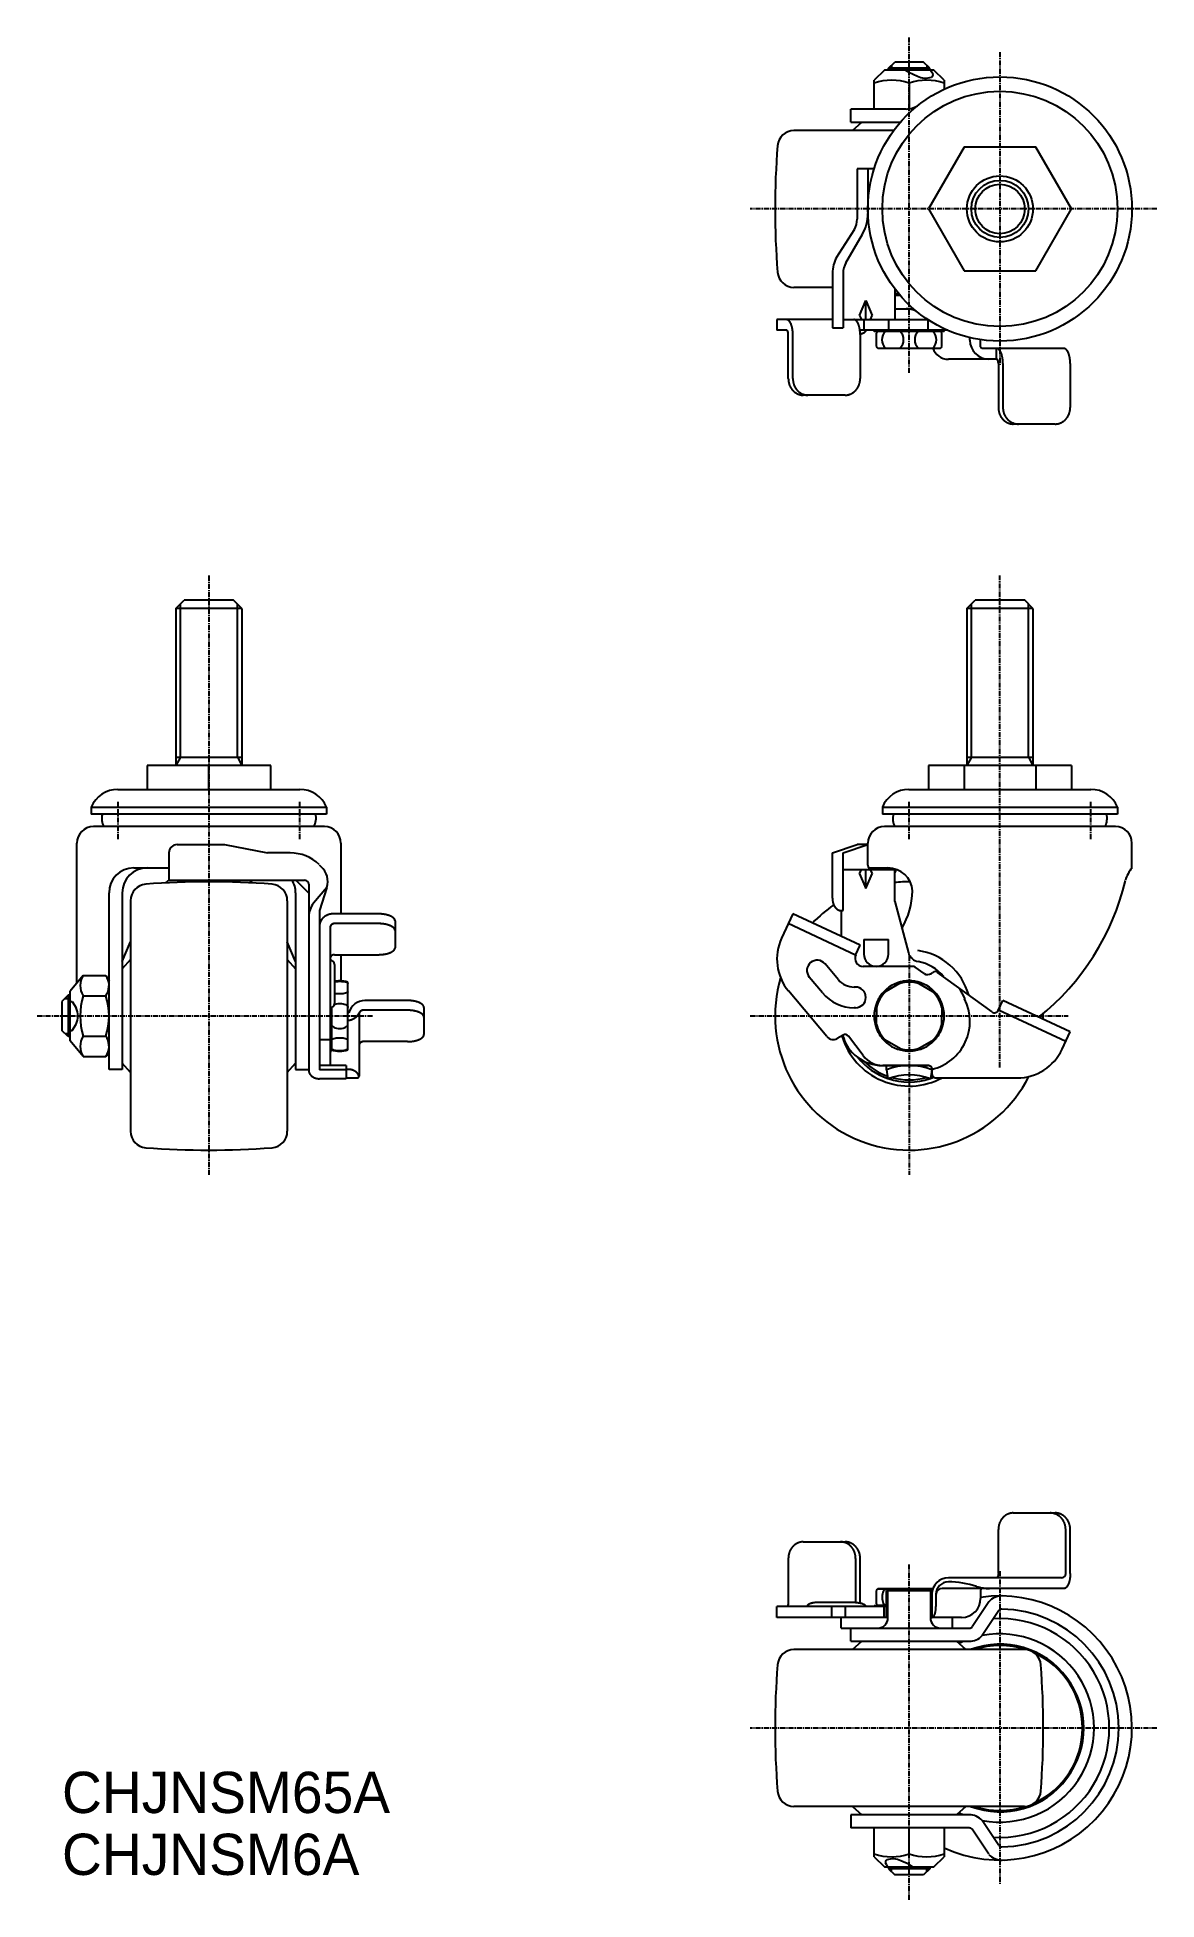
# Model space of a CAD drawing. Extents: x -4643 to -4372, y -750 to -299.
import ezdxf

# ---------------------------------------------------------------- set-up
doc = ezdxf.new("R2010")
doc.units = 0
doc.linetypes.add('CENTER', pattern=[2, 1.25, -0.25, 0.25, -0.25])
doc.layers.get('0').update_dxf_attribs({"linetype": 'CONTINUOUS'})
doc.layers.add('CENTER', color=1, linetype='CENTER')

msp = doc.modelspace()

# ---------------------------------------------------------------- texts
at = {"color": 7, "linetype": 'CONTINUOUS'}
for s, p in [('CHJNSM65A', (-4637.35, -729.47)), ('CHJNSM6A', (-4637.35, -744.47))]:
    msp.add_text(s, height=10, dxfattribs=at).set_placement(p)

# ---------------------------------------------------------------- linework, layer by layer
at = {"color": 7, "linetype": 'CONTINUOUS'}
for p, q in [((-4437.05, -306.77), (-4435.55, -305.27)), ((-4427.05, -306.77), (-4437.05, -306.77)), ((-4437.05, -307.27), (-4437.05, -306.77)), ((-4428.55, -305.27), (-4435.55, -305.27)), ((-4427.05, -306.77), (-4428.55, -305.27)), ((-4427.05, -307.27), (-4427.05, -306.77)), ((-4438.05, -307.27), (-4440.55, -309.67)), ((-4440.55, -316.67), (-4440.55, -309.67)), ((-4426.05, -307.27), (-4438.05, -307.27)), ((-4432.96, -307.27), (-4432.14, -307.77)), ((-4432.14, -307.77), (-4430.03, -308.67)), ((-4432.05, -310.43), (-4432.05, -316.67)), ((-4426.9, -307.27), (-4426.57, -307.77)), ((-4426.57, -307.77), (-4426.33, -308.2)), ((-4423.55, -309.67), (-4426.05, -307.27)), ((-4423.55, -309.67), (-4423.55, -311.86)), ((-4432.77, -316.67), (-4446.15, -316.67)), ((-4446.15, -319.87), (-4446.15, -316.67)), ((-4446.15, -319.87), (-4434.19, -319.87)), ((-4445.75, -321.87), (-4443.5, -319.87)), ((-4432.77, -316.67), (-4440.55, -316.67)), ((-4435.8, -321.87), (-4459.97, -321.87)), ((-4418.71, -325.87), (-4427.37, -340.87)), ((-4401.39, -325.87), (-4418.71, -325.87)), ((-4392.73, -340.87), (-4401.39, -325.87)), ((-4444.65, -331.17), (-4444.65, -343.33)), ((-4440.54, -331.17), (-4444.65, -331.17)), ((-4442.05, -331.17), (-4442.05, -341.99)), ((-4427.37, -340.87), (-4418.71, -355.87)), ((-4401.39, -355.87), (-4392.73, -340.87)), ((-4449.63, -352.61), (-4445.32, -345.83)), ((-4447.38, -353.91), (-4443.39, -346.99)), ((-4450.65, -356.41), (-4450.65, -369.67)), ((-4448.05, -356.41), (-4448.05, -369.67)), ((-4418.71, -355.87), (-4401.39, -355.87)), ((-4450.65, -359.87), (-4459.97, -359.87)), ((-4435.55, -360.21), (-4435.55, -367.67)), ((-4444.05, -366.67), (-4442.55, -363.02)), ((-4442.55, -367.67), (-4442.55, -363.02)), ((-4442.55, -363.02), (-4441.05, -366.67)), ((-4435.55, -361.37), (-4434.62, -361.37)), ((-4434.19, -361.87), (-4435.55, -361.87)), ((-4435.55, -365.07), (-4432.77, -365.07)), ((-4432.77, -365.07), (-4430.99, -365.07)), ((-4464.1, -367.67), (-4464.1, -370.27)), ((-4450.65, -367.67), (-4464.1, -367.67)), ((-4450.65, -369.67), (-4448.05, -369.67)), ((-4448.05, -367.67), (-4427.53, -367.67)), ((-4444.05, -366.67), (-4443.64, -367.67)), ((-4443.05, -367.67), (-4443.05, -370.27)), ((-4441.46, -367.67), (-4441.05, -366.67)), ((-4437.05, -367.67), (-4437.05, -370.27)), ((-4427.54, -367.67), (-4427.54, -370.27)), ((-4461.76, -370.27), (-4464.1, -370.27)), ((-4461.34, -381.97), (-4461.34, -371.27)), ((-4460.24, -381.97), (-4460.24, -371.27)), ((-4422.68, -370.27), (-4443.99, -370.27)), ((-4443.92, -371.27), (-4443.92, -381.97)), ((-4440.55, -370.57), (-4440.55, -370.27)), ((-4423.55, -370.57), (-4440.55, -370.57)), ((-4439.99, -374.2), (-4439.99, -370.94)), ((-4424.11, -374.2), (-4424.11, -370.94)), ((-4423.55, -370.57), (-4423.55, -370.27)), ((-4417.33, -372.67), (-4417.33, -372.03)), ((-4414.73, -374.27), (-4414.73, -372.53)), ((-4439.67, -374.57), (-4424.43, -374.57)), ((-4410.86, -377.27), (-4422.55, -377.27)), ((-4394.54, -374.67), (-4414.33, -374.67)), ((-4410.97, -374.67), (-4410.97, -377.27)), ((-4410.43, -378.27), (-4410.43, -388.97)), ((-4409.33, -378.27), (-4409.33, -388.97)), ((-4409.33, -378.27), (-4409.33, -388.97)), ((-4393.02, -378.27), (-4393.02, -388.97)), ((-4447.55, -385.97), (-4457.71, -385.97)), ((-4396.65, -392.97), (-4406.81, -392.97)), ((-4609.75, -437.68), (-4607.75, -435.68)), ((-4595.75, -435.68), (-4607.75, -435.68)), ((-4593.75, -437.68), (-4595.75, -435.68)), ((-4418.05, -437.68), (-4416.05, -435.68)), ((-4404.05, -435.68), (-4416.05, -435.68)), ((-4402.05, -437.68), (-4404.05, -435.68)), ((-4609.75, -437.68), (-4609.75, -475.68)), ((-4593.75, -437.68), (-4609.75, -437.68)), ((-4593.75, -437.68), (-4593.75, -475.68)), ((-4418.05, -437.68), (-4418.05, -475.68)), ((-4402.05, -437.68), (-4418.05, -437.68)), ((-4402.05, -437.68), (-4402.05, -475.68)), ((-4609.75, -473.68), (-4593.75, -473.68)), ((-4418.05, -473.68), (-4402.05, -473.68)), ((-4616.75, -475.68), (-4616.75, -481.48)), ((-4586.75, -475.68), (-4616.75, -475.68)), ((-4601.75, -481.48), (-4601.75, -475.68)), ((-4586.75, -481.48), (-4586.75, -475.68)), ((-4392.73, -475.68), (-4427.37, -475.68)), ((-4427.37, -475.68), (-4427.37, -481.48)), ((-4418.71, -475.68), (-4418.71, -481.48)), ((-4401.39, -475.68), (-4401.39, -481.48)), ((-4392.73, -475.68), (-4392.73, -481.48)), ((-4623.8, -481.48), (-4579.7, -481.48)), ((-4432.1, -481.48), (-4388, -481.48)), ((-4630.25, -485.76), (-4630.25, -487.48)), ((-4630.25, -485.76), (-4573.25, -485.76)), ((-4573.25, -485.76), (-4573.25, -487.48)), ((-4438.55, -485.76), (-4438.55, -487.48)), ((-4438.55, -485.76), (-4381.55, -485.76)), ((-4381.55, -485.76), (-4381.55, -487.48)), ((-4573.25, -487.48), (-4630.25, -487.48)), ((-4573.75, -490.51), (-4629.75, -490.51)), ((-4381.55, -487.48), (-4438.55, -487.48)), ((-4382.05, -490.51), (-4438.05, -490.51)), ((-4633.75, -528.44), (-4633.75, -494.51)), ((-4609.45, -494.87), (-4597.95, -494.87)), ((-4597.95, -494.87), (-4587.56, -496.87)), ((-4569.75, -494.51), (-4569.75, -511.64)), ((-4450.65, -496.86), (-4444.65, -494.86)), ((-4448.05, -496.86), (-4442.05, -494.86)), ((-4442.05, -494.86), (-4444.65, -494.86)), ((-4442.05, -499.86), (-4442.05, -494.51)), ((-4378.05, -500.51), (-4378.05, -494.51)), ((-4619.95, -500.51), (-4611.45, -500.51)), ((-4611.45, -496.86), (-4611.45, -503.47)), ((-4582.03, -496.87), (-4587.56, -496.87)), ((-4575.04, -499.72), (-4574.51, -500.24)), ((-4450.65, -507.86), (-4450.65, -496.86)), ((-4448.05, -510.86), (-4448.05, -496.86)), ((-4441.81, -500.51), (-4437.21, -500.51)), ((-4611.45, -503.47), (-4578.55, -503.47)), ((-4577.55, -506.6), (-4580.68, -503.47)), ((-4577.55, -504.47), (-4577.55, -549.53)), ((-4573.14, -505.22), (-4576.37, -509.06)), ((-4573.14, -505.22), (-4574.95, -510.86)), ((-4448.05, -500.86), (-4435.55, -500.86)), ((-4444.06, -501.92), (-4443.62, -500.86)), ((-4444.06, -501.92), (-4442.55, -505.52)), ((-4442.55, -505.52), (-4442.55, -500.86)), ((-4442.55, -505.52), (-4441.04, -501.92)), ((-4441.48, -500.86), (-4441.04, -501.92)), ((-4435.55, -508.67), (-4435.55, -500.86)), ((-4625.95, -549.37), (-4625.95, -506.51)), ((-4622.75, -506.51), (-4622.75, -549.37)), ((-4620.75, -508.45), (-4620.75, -564.3)), ((-4582.75, -508.45), (-4582.75, -564.3)), ((-4580.75, -506.51), (-4580.75, -549.37)), ((-4435.55, -508.67), (-4432.23, -521.04)), ((-4574.95, -510.86), (-4574.95, -549.42)), ((-4560.65, -511.64), (-4571.65, -511.64)), ((-4560.65, -514), (-4571.35, -514)), ((-4556.65, -513.33), (-4556.65, -519.84)), ((-4460.24, -511.64), (-4462.98, -517.52)), ((-4445.02, -521.61), (-4461.34, -514)), ((-4443.92, -519.25), (-4460.24, -511.64)), ((-4448.55, -510.86), (-4448.05, -510.86)), ((-4448.55, -510.86), (-4448.55, -517.09)), ((-4622.75, -523.2), (-4620.75, -518.41)), ((-4580.75, -523.2), (-4582.75, -518.41)), ((-4574.95, -514.63), (-4574.95, -548.37)), ((-4572.35, -514.91), (-4572.35, -548.37)), ((-4443.05, -517.87), (-4437.05, -517.87)), ((-4443.05, -517.87), (-4443.05, -521.37)), ((-4437.05, -521.37), (-4437.05, -517.87)), ((-4620.75, -522.67), (-4622.75, -524.92)), ((-4582.75, -522.67), (-4580.75, -524.92)), ((-4571.35, -521.53), (-4560.65, -521.53)), ((-4569.75, -521.53), (-4569.75, -527.88)), ((-4445.02, -521.61), (-4443.92, -519.25)), ((-4632.19, -526.56), (-4635.35, -530.37)), ((-4632.19, -526.56), (-4626.71, -526.56)), ((-4626.71, -526.56), (-4625.95, -527.87)), ((-4571.35, -523.87), (-4571.35, -533.37)), ((-4453.04, -530.8), (-4456.25, -526.98)), ((-4449.21, -527.59), (-4452.42, -523.77)), ((-4431.2, -524.37), (-4443.17, -524.37)), ((-4428.43, -526.09), (-4430.62, -524.55)), ((-4426.67, -526.06), (-4426.35, -525.82)), ((-4411.95, -535.41), (-4425.16, -525.81)), ((-4635.85, -531.37), (-4637.35, -532.87)), ((-4635.85, -531.37), (-4635.85, -541.37)), ((-4635.35, -531.37), (-4635.85, -531.37)), ((-4635.35, -542.37), (-4635.35, -530.37)), ((-4632.19, -531.47), (-4626.71, -531.47)), ((-4568.05, -544.57), (-4568.05, -528.17)), ((-4452.01, -541.37), (-4461.29, -530.3)), ((-4445.05, -529.37), (-4445.38, -529.37)), ((-4433.39, -527.98), (-4438.65, -531.01)), ((-4430.71, -527.98), (-4425.45, -531.01)), ((-4419.94, -529.6), (-4418.6, -532.26)), ((-4637.35, -532.87), (-4637.35, -539.87)), ((-4635.35, -532.87), (-4634.85, -532.87)), ((-4634.85, -532.87), (-4633.95, -534.37)), ((-4572.05, -534.33), (-4572.05, -544.57)), ((-4572.05, -544.87), (-4572.05, -534.33)), ((-4567.82, -535.6), (-4568.05, -535.6)), ((-4565.35, -535.88), (-4565.35, -550.97)), ((-4553.65, -534.98), (-4564.35, -534.98)), ((-4553.65, -532.62), (-4563.95, -532.62)), ((-4549.65, -534.31), (-4549.65, -540.89)), ((-4445.05, -534.37), (-4445.38, -534.37)), ((-4439.99, -533.34), (-4439.99, -536.37)), ((-4439.99, -539.41), (-4439.99, -536.37)), ((-4424.11, -533.34), (-4424.11, -536.37)), ((-4424.11, -539.41), (-4424.11, -536.37)), ((-4410.45, -535.02), (-4409.33, -532.62)), ((-4394.12, -542.58), (-4410.43, -534.98)), ((-4393.02, -540.23), (-4409.33, -532.62)), ((-4635.85, -541.37), (-4637.35, -539.87)), ((-4635.35, -541.37), (-4635.85, -541.37)), ((-4635.35, -539.87), (-4634.85, -539.87)), ((-4634.85, -539.87), (-4633.95, -538.37)), ((-4632.19, -541.28), (-4626.71, -541.28)), ((-4448.07, -541), (-4449.47, -541.82)), ((-4443.21, -545.98), (-4446.77, -541.27)), ((-4394.99, -544.44), (-4393.02, -540.23)), ((-4632.19, -546.19), (-4635.35, -542.37)), ((-4626.71, -546.19), (-4625.95, -544.87)), ((-4626.47, -545.77), (-4625.95, -545.97)), ((-4574.95, -542.08), (-4572.35, -542.08)), ((-4572.35, -544.87), (-4572.05, -544.87)), ((-4553.65, -542.58), (-4564.35, -542.58)), ((-4433.39, -544.77), (-4438.65, -541.73)), ((-4430.71, -544.77), (-4425.45, -541.73)), ((-4632.19, -546.19), (-4626.71, -546.19)), ((-4622.75, -549.37), (-4625.95, -549.37)), ((-4620.75, -550.07), (-4622.75, -547.82)), ((-4582.75, -550.07), (-4580.75, -547.82)), ((-4580.75, -549.37), (-4577.55, -549.37)), ((-4568.45, -548.37), (-4574.95, -548.37)), ((-4568.45, -549.42), (-4574.95, -549.42)), ((-4568.45, -548.37), (-4568.45, -551.58)), ((-4567.95, -549.31), (-4568.45, -549.31)), ((-4438.55, -548.37), (-4427.55, -548.37)), ((-4427.55, -548.37), (-4438.42, -548.37)), ((-4437.55, -549.42), (-4437.55, -548.37)), ((-4437.55, -549.42), (-4437.18, -551.58)), ((-4426.55, -549.42), (-4426.92, -551.58)), ((-4426.55, -549.04), (-4426.55, -550.3)), ((-4568.45, -551.58), (-4574.95, -551.58)), ((-4568.45, -551.37), (-4565.75, -551.37)), ((-4425.55, -551.37), (-4405.86, -551.37)), ((-4406.81, -656.77), (-4396.65, -656.77)), ((-4410.43, -671.47), (-4410.43, -660.77)), ((-4394.12, -671.47), (-4394.12, -660.77)), ((-4394.12, -671.47), (-4394.12, -660.77)), ((-4393.02, -671.47), (-4393.02, -660.77)), ((-4461.34, -667.77), (-4461.34, -678.47)), ((-4457.71, -663.77), (-4447.55, -663.77)), ((-4445.02, -667.77), (-4445.02, -678.47)), ((-4443.92, -678.58), (-4443.92, -667.77)), ((-4439.99, -678.8), (-4439.99, -675.54)), ((-4426.33, -675.17), (-4439.67, -675.17)), ((-4439.67, -675.17), (-4426.33, -675.17)), ((-4437.55, -675.57), (-4426.55, -675.57)), ((-4437.55, -682.07), (-4437.55, -675.57)), ((-4437.18, -682.17), (-4437.18, -675.57)), ((-4426.92, -675.57), (-4426.92, -682.17)), ((-4426.55, -675.57), (-4426.55, -682.07)), ((-4425.55, -676.47), (-4425.55, -679.47)), ((-4394.54, -675.07), (-4424.05, -675.07)), ((-4395.12, -672.47), (-4422.55, -672.47)), ((-4414.73, -675.47), (-4414.73, -677.47)), ((-4464.1, -682.07), (-4464.1, -679.47)), ((-4437.55, -679.47), (-4464.1, -679.47)), ((-4445.05, -678.47), (-4454.33, -678.47)), ((-4450.82, -682.07), (-4450.82, -679.47)), ((-4447.57, -679.47), (-4447.57, -682.07)), ((-4440.55, -679.47), (-4440.55, -679.17)), ((-4440.55, -679.17), (-4437.55, -679.17)), ((-4437.55, -679.17), (-4439.99, -679.17)), ((-4438.15, -679.47), (-4438.15, -682.07)), ((-4412.73, -678.27), (-4416.75, -684.34)), ((-4410.35, -680.41), (-4414.37, -686.48)), ((-4437.55, -682.07), (-4464.1, -682.07)), ((-4448.55, -684.67), (-4448.55, -682.07)), ((-4448.55, -684.67), (-4417.49, -684.67)), ((-4446.15, -687.87), (-4446.15, -684.67)), ((-4419.33, -682.07), (-4426.55, -682.07)), ((-4421.55, -682.07), (-4426.55, -682.07)), ((-4421.55, -684.67), (-4421.55, -682.07)), ((-4404.12, -689.87), (-4459.97, -689.87)), ((-4446.15, -687.87), (-4417.49, -687.87)), ((-4445.75, -689.87), (-4443.5, -687.87)), ((-4418.35, -689.87), (-4420.6, -687.87)), ((-4404.12, -727.87), (-4459.97, -727.87)), ((-4446.15, -729.87), (-4446.15, -733.07)), ((-4417.49, -729.87), (-4446.15, -729.87)), ((-4445.75, -727.87), (-4443.5, -729.87)), ((-4418.35, -727.87), (-4420.6, -729.87)), ((-4417.49, -733.07), (-4446.15, -733.07)), ((-4440.55, -740.07), (-4440.55, -733.07)), ((-4432.05, -739.31), (-4432.05, -733.07)), ((-4423.55, -733.07), (-4423.55, -740.07)), ((-4412.73, -739.47), (-4416.75, -733.41)), ((-4410.35, -737.34), (-4414.37, -731.27)), ((-4440.55, -740.07), (-4438.05, -742.47)), ((-4438.05, -742.47), (-4426.05, -742.47)), ((-4437.53, -741.97), (-4437.76, -741.54)), ((-4437.2, -742.47), (-4437.53, -741.97)), ((-4437.05, -742.47), (-4437.05, -742.97)), ((-4437.05, -742.97), (-4435.55, -744.47)), ((-4427.05, -742.97), (-4437.05, -742.97)), ((-4428.55, -744.47), (-4435.55, -744.47)), ((-4431.95, -741.97), (-4434.07, -741.07)), ((-4431.14, -742.47), (-4431.95, -741.97)), ((-4427.05, -742.97), (-4428.55, -744.47)), ((-4427.05, -742.47), (-4427.05, -742.97)), ((-4426.05, -742.47), (-4423.55, -740.07))]:
    msp.add_line(p, q, dxfattribs=at)
at = {"color": 3, "linetype": 'CONTINUOUS'}
for p, q in [((-4436.3, -306.02), (-4436.3, -307.27)), ((-4427.8, -306.02), (-4427.8, -307.27)), ((-4608.67, -473.68), (-4608.67, -436.59)), ((-4594.83, -473.68), (-4594.83, -436.59)), ((-4416.97, -473.68), (-4416.97, -436.59)), ((-4403.13, -473.68), (-4403.13, -436.59)), ((-4608.67, -473.68), (-4609.75, -475.68)), ((-4594.83, -473.68), (-4593.75, -475.68)), ((-4416.97, -473.68), (-4418.05, -475.68)), ((-4403.13, -473.68), (-4402.05, -475.68)), ((-4636.6, -532.12), (-4635.35, -532.12)), ((-4636.6, -540.62), (-4635.35, -540.62)), ((-4436.3, -743.72), (-4436.3, -742.47)), ((-4427.8, -743.72), (-4427.8, -742.47))]:
    msp.add_line(p, q, dxfattribs=at)
at = {"color": 7, "linetype": 'CONTINUOUS'}
for points in [[(-4571.35, -528.1, -0.028148), (-4570.87, -528.02, -0.025435), (-4570.05, -527.98, -0.025435), (-4569.23, -528.02, -0.034987), (-4568.64, -528.12, -0.0739), (-4568.13, -528.33, -0.264449), (-4568.05, -528.47)], [(-4568.05, -530.52, -0.264449), (-4568.13, -530.66, -0.0739), (-4568.64, -530.87, -0.034987), (-4569.23, -530.97, -0.025435), (-4570.05, -531.01, -0.025435), (-4570.87, -530.97, -0.028148), (-4571.35, -530.9, -0.028148)], [(-4571.37, -533.58, -0.054071), (-4570.86, -533.42, -0.050387), (-4570.05, -533.34, -0.050387), (-4569.24, -533.42, -0.064221), (-4568.64, -533.63, -0.103862), (-4568.17, -533.99, -0.176531), (-4568.05, -534.32)], [(-4572.05, -538.42, 0.176531), (-4571.93, -538.75, 0.103862), (-4571.46, -539.12, 0.064221), (-4570.86, -539.33, 0.050387), (-4570.05, -539.41, 0.050387), (-4569.24, -539.33, 0.064221), (-4568.64, -539.12, 0.103862), (-4568.17, -538.75, 0.176531), (-4568.05, -538.42, 0.176531)], [(-4568.05, -542.23, 0.264449), (-4568.13, -542.08, 0.0739), (-4568.64, -541.88, 0.034987), (-4569.23, -541.77, 0.025435), (-4570.05, -541.73, 0.025435), (-4570.87, -541.77, 0.034987), (-4571.46, -541.88, 0.0739), (-4571.97, -542.08, 0.264449), (-4572.05, -542.23, 0.264449)], [(-4572.05, -544.27, 0.264449), (-4571.97, -544.41, 0.0739), (-4571.46, -544.62, 0.034987), (-4570.87, -544.72, 0.025435), (-4570.05, -544.77, 0.025435), (-4569.23, -544.72, 0.034987), (-4568.64, -544.62, 0.0739), (-4568.13, -544.41, 0.264449), (-4568.05, -544.27, 0.264449)], [(-4437.64, -675.17, 0.176531), (-4437.98, -675.29, 0.103862), (-4438.34, -675.76, 0.064221), (-4438.55, -676.36, 0.050387), (-4438.63, -677.17, 0.050387), (-4438.55, -677.98, 0.064221), (-4438.34, -678.59, 0.103862), (-4437.98, -679.05, 0.176531), (-4437.64, -679.17, 0.176531)], [(-4434.39, -675.17, -0.176531), (-4434.06, -675.29, -0.065996), (-4433.8, -675.57, -0.065996)], [(-4429.7, -675.17, 0.176531), (-4430.04, -675.29, 0.065996), (-4430.29, -675.57, 0.065996)], [(-4426.45, -675.17, -0.056601), (-4426.34, -675.19, -0.056601)]]:
    msp.add_lwpolyline(points, format="xyb", dxfattribs=at)
for points in [[(-4460.24, -371.27, 0), (-4460.24, -371.23, 0), (-4460.24, -371.19, 0), (-4460.24, -371.14, 0), (-4460.24, -371.1, 0), (-4460.24, -371.05, 0), (-4460.24, -371.01, 0), (-4460.24, -370.96, 0), (-4460.25, -370.92, 0), (-4460.25, -370.88, 0), (-4460.25, -370.83, 0), (-4460.25, -370.79, 0), (-4460.25, -370.75, 0), (-4460.26, -370.7, 0), (-4460.26, -370.66, 0), (-4460.26, -370.61, 0), (-4460.27, -370.57, 0), (-4460.27, -370.53, 0), (-4460.27, -370.48, 0), (-4460.28, -370.44, 0), (-4460.28, -370.4, 0), (-4460.29, -370.36, 0), (-4460.29, -370.31, 0), (-4460.3, -370.27, 0), (-4460.3, -370.23, 0), (-4460.31, -370.19, 0), (-4460.31, -370.14, 0), (-4460.32, -370.1, 0), (-4460.33, -370.06, 0), (-4460.33, -370.02, 0), (-4460.34, -369.98, 0), (-4460.35, -369.94, 0), (-4460.35, -369.89, 0), (-4460.36, -369.86, 0), (-4460.37, -369.81, 0), (-4460.38, -369.77, 0), (-4460.38, -369.73, 0), (-4460.39, -369.69, 0), (-4460.4, -369.65, 0), (-4460.41, -369.62, 0), (-4460.42, -369.58, 0), (-4460.43, -369.54, 0), (-4460.44, -369.5, 0), (-4460.44, -369.46, 0), (-4460.45, -369.42, 0), (-4460.46, -369.38, 0), (-4460.47, -369.35, 0), (-4460.48, -369.31, 0), (-4460.49, -369.27, 0), (-4460.5, -369.24, 0), (-4460.52, -369.2, 0), (-4460.53, -369.16, 0), (-4460.54, -369.13, 0), (-4460.55, -369.09, 0), (-4460.56, -369.06, 0), (-4460.57, -369.02, 0), (-4460.58, -368.99, 0), (-4460.6, -368.95, 0), (-4460.61, -368.92, 0), (-4460.62, -368.89, 0), (-4460.63, -368.86, 0), (-4460.64, -368.82, 0), (-4460.66, -368.79, 0), (-4460.67, -368.76, 0), (-4460.68, -368.73, 0), (-4460.7, -368.7, 0), (-4460.71, -368.67, 0), (-4460.72, -368.64, 0), (-4460.74, -368.61, 0), (-4460.75, -368.58, 0), (-4460.77, -368.55, 0), (-4460.78, -368.52, 0), (-4460.79, -368.49, 0), (-4460.81, -368.46, 0), (-4460.82, -368.44, 0), (-4460.84, -368.41, 0), (-4460.85, -368.38, 0), (-4460.87, -368.36, 0), (-4460.88, -368.33, 0), (-4460.9, -368.31, 0), (-4460.91, -368.28, 0), (-4460.93, -368.26, 0), (-4460.95, -368.23, 0), (-4460.96, -368.21, 0), (-4460.98, -368.19, 0), (-4460.99, -368.16, 0), (-4461.01, -368.14, 0), (-4461.03, -368.12, 0), (-4461.04, -368.1, 0), (-4461.06, -368.08, 0), (-4461.08, -368.06, 0), (-4461.09, -368.04, 0), (-4461.11, -368.02, 0), (-4461.13, -368, 0), (-4461.14, -367.98, 0), (-4461.16, -367.96, 0), (-4461.18, -367.95, 0), (-4461.19, -367.93, 0), (-4461.21, -367.91, 0), (-4461.23, -367.9, 0), (-4461.25, -367.88, 0), (-4461.26, -367.87, 0), (-4461.28, -367.86, 0), (-4461.3, -367.84, 0), (-4461.32, -367.83, 0), (-4461.34, -367.82, 0), (-4461.35, -367.8, 0), (-4461.37, -367.79, 0), (-4461.39, -367.78, 0), (-4461.41, -367.77, 0), (-4461.43, -367.76, 0), (-4461.44, -367.75, 0), (-4461.46, -367.74, 0), (-4461.48, -367.73, 0), (-4461.5, -367.73, 0), (-4461.52, -367.72, 0), (-4461.54, -367.71, 0), (-4461.55, -367.71, 0), (-4461.57, -367.7, 0), (-4461.59, -367.69, 0), (-4461.61, -367.69, 0), (-4461.63, -367.69, 0), (-4461.65, -367.68, 0), (-4461.67, -367.68, 0), (-4461.68, -367.68, 0), (-4461.7, -367.68, 0), (-4461.72, -367.67, 0), (-4461.74, -367.67, 0), (-4461.76, -367.67, 0)], [(-4443.92, -371.27, 0), (-4443.92, -371.23, 0), (-4443.92, -371.19, 0), (-4443.93, -371.14, 0), (-4443.93, -371.1, 0), (-4443.93, -371.05, 0), (-4443.93, -371.01, 0), (-4443.93, -370.96, 0), (-4443.93, -370.92, 0), (-4443.93, -370.88, 0), (-4443.94, -370.83, 0), (-4443.94, -370.79, 0), (-4443.94, -370.75, 0), (-4443.94, -370.7, 0), (-4443.95, -370.66, 0), (-4443.95, -370.61, 0), (-4443.95, -370.57, 0), (-4443.96, -370.53, 0), (-4443.96, -370.48, 0), (-4443.97, -370.44, 0), (-4443.97, -370.4, 0), (-4443.97, -370.36, 0), (-4443.98, -370.31, 0), (-4443.98, -370.27, 0), (-4443.99, -370.23, 0), (-4444, -370.19, 0), (-4444, -370.14, 0), (-4444.01, -370.1, 0), (-4444.01, -370.06, 0), (-4444.02, -370.02, 0), (-4444.03, -369.98, 0), (-4444.03, -369.94, 0), (-4444.04, -369.89, 0), (-4444.05, -369.86, 0), (-4444.05, -369.81, 0), (-4444.06, -369.77, 0), (-4444.07, -369.73, 0), (-4444.08, -369.69, 0), (-4444.09, -369.65, 0), (-4444.1, -369.62, 0), (-4444.1, -369.58, 0), (-4444.11, -369.54, 0), (-4444.12, -369.5, 0), (-4444.13, -369.46, 0), (-4444.14, -369.42, 0), (-4444.15, -369.38, 0), (-4444.16, -369.35, 0), (-4444.17, -369.31, 0), (-4444.18, -369.27, 0), (-4444.19, -369.24, 0), (-4444.2, -369.2, 0), (-4444.21, -369.16, 0), (-4444.22, -369.13, 0), (-4444.24, -369.09, 0), (-4444.25, -369.06, 0), (-4444.26, -369.02, 0), (-4444.27, -368.99, 0), (-4444.28, -368.95, 0), (-4444.29, -368.92, 0), (-4444.31, -368.89, 0), (-4444.32, -368.86, 0), (-4444.33, -368.82, 0), (-4444.34, -368.79, 0), (-4444.36, -368.76, 0), (-4444.37, -368.73, 0), (-4444.38, -368.7, 0), (-4444.4, -368.67, 0), (-4444.41, -368.64, 0), (-4444.42, -368.61, 0), (-4444.44, -368.58, 0), (-4444.45, -368.55, 0), (-4444.47, -368.52, 0), (-4444.48, -368.49, 0), (-4444.5, -368.46, 0), (-4444.51, -368.44, 0), (-4444.52, -368.41, 0), (-4444.54, -368.38, 0), (-4444.55, -368.36, 0), (-4444.57, -368.33, 0), (-4444.59, -368.31, 0), (-4444.6, -368.28, 0), (-4444.62, -368.26, 0), (-4444.63, -368.23, 0), (-4444.65, -368.21, 0), (-4444.66, -368.19, 0), (-4444.68, -368.16, 0), (-4444.7, -368.14, 0), (-4444.71, -368.12, 0), (-4444.73, -368.1, 0), (-4444.75, -368.08, 0), (-4444.76, -368.06, 0), (-4444.78, -368.04, 0), (-4444.8, -368.02, 0), (-4444.81, -368, 0), (-4444.83, -367.98, 0), (-4444.85, -367.96, 0), (-4444.86, -367.95, 0), (-4444.88, -367.93, 0), (-4444.9, -367.91, 0), (-4444.92, -367.9, 0), (-4444.93, -367.88, 0), (-4444.95, -367.87, 0), (-4444.97, -367.86, 0), (-4444.99, -367.84, 0), (-4445, -367.83, 0), (-4445.02, -367.82, 0), (-4445.04, -367.8, 0), (-4445.06, -367.79, 0), (-4445.08, -367.78, 0), (-4445.09, -367.77, 0), (-4445.11, -367.76, 0), (-4445.13, -367.75, 0), (-4445.15, -367.74, 0), (-4445.17, -367.73, 0), (-4445.19, -367.73, 0), (-4445.2, -367.72, 0), (-4445.22, -367.71, 0), (-4445.24, -367.71, 0), (-4445.26, -367.7, 0), (-4445.28, -367.69, 0), (-4445.3, -367.69, 0), (-4445.32, -367.69, 0), (-4445.33, -367.68, 0), (-4445.35, -367.68, 0), (-4445.37, -367.68, 0), (-4445.39, -367.68, 0), (-4445.41, -367.67, 0), (-4445.43, -367.67, 0), (-4445.45, -367.67, 0)], [(-4461.34, -371.27, 0), (-4461.34, -371.26, 0), (-4461.34, -371.25, 0), (-4461.34, -371.24, 0), (-4461.34, -371.22, 0), (-4461.34, -371.21, 0), (-4461.34, -371.2, 0), (-4461.34, -371.19, 0), (-4461.34, -371.18, 0), (-4461.34, -371.16, 0), (-4461.34, -371.15, 0), (-4461.34, -371.14, 0), (-4461.34, -371.13, 0), (-4461.34, -371.11, 0), (-4461.34, -371.1, 0), (-4461.34, -371.09, 0), (-4461.34, -371.08, 0), (-4461.35, -371.07, 0), (-4461.35, -371.05, 0), (-4461.35, -371.04, 0), (-4461.35, -371.03, 0), (-4461.35, -371.02, 0), (-4461.35, -371.01, 0), (-4461.35, -371, 0), (-4461.35, -370.98, 0), (-4461.36, -370.97, 0), (-4461.36, -370.96, 0), (-4461.36, -370.95, 0), (-4461.36, -370.94, 0), (-4461.36, -370.93, 0), (-4461.37, -370.91, 0), (-4461.37, -370.9, 0), (-4461.37, -370.89, 0), (-4461.37, -370.88, 0), (-4461.37, -370.87, 0), (-4461.38, -370.86, 0), (-4461.38, -370.85, 0), (-4461.38, -370.83, 0), (-4461.38, -370.82, 0), (-4461.38, -370.81, 0), (-4461.39, -370.8, 0), (-4461.39, -370.79, 0), (-4461.39, -370.78, 0), (-4461.39, -370.77, 0), (-4461.4, -370.76, 0), (-4461.4, -370.75, 0), (-4461.4, -370.74, 0), (-4461.41, -370.73, 0), (-4461.41, -370.72, 0), (-4461.41, -370.71, 0), (-4461.41, -370.7, 0), (-4461.42, -370.69, 0), (-4461.42, -370.68, 0), (-4461.42, -370.67, 0), (-4461.43, -370.66, 0), (-4461.43, -370.65, 0), (-4461.43, -370.64, 0), (-4461.44, -370.63, 0), (-4461.44, -370.62, 0), (-4461.44, -370.61, 0), (-4461.45, -370.6, 0), (-4461.45, -370.59, 0), (-4461.45, -370.58, 0), (-4461.46, -370.57, 0), (-4461.46, -370.57, 0), (-4461.46, -370.56, 0), (-4461.47, -370.55, 0), (-4461.47, -370.54, 0), (-4461.48, -370.53, 0), (-4461.48, -370.52, 0), (-4461.48, -370.52, 0), (-4461.49, -370.51, 0), (-4461.49, -370.5, 0), (-4461.5, -370.49, 0), (-4461.5, -370.49, 0), (-4461.5, -370.48, 0), (-4461.51, -370.47, 0), (-4461.51, -370.46, 0), (-4461.52, -370.46, 0), (-4461.52, -370.45, 0), (-4461.52, -370.44, 0), (-4461.53, -370.44, 0), (-4461.53, -370.43, 0), (-4461.54, -370.42, 0), (-4461.54, -370.42, 0), (-4461.55, -370.41, 0), (-4461.55, -370.4, 0), (-4461.56, -370.4, 0), (-4461.56, -370.39, 0), (-4461.56, -370.39, 0), (-4461.57, -370.38, 0), (-4461.57, -370.37, 0), (-4461.58, -370.37, 0), (-4461.58, -370.36, 0), (-4461.59, -370.36, 0), (-4461.59, -370.35, 0), (-4461.6, -370.35, 0), (-4461.6, -370.35, 0), (-4461.61, -370.34, 0), (-4461.61, -370.34, 0), (-4461.62, -370.33, 0), (-4461.62, -370.33, 0), (-4461.63, -370.32, 0), (-4461.63, -370.32, 0), (-4461.64, -370.32, 0), (-4461.64, -370.31, 0), (-4461.65, -370.31, 0), (-4461.65, -370.31, 0), (-4461.66, -370.3, 0), (-4461.66, -370.3, 0), (-4461.67, -370.3, 0), (-4461.67, -370.3, 0), (-4461.68, -370.29, 0), (-4461.68, -370.29, 0), (-4461.69, -370.29, 0), (-4461.69, -370.29, 0), (-4461.7, -370.28, 0), (-4461.7, -370.28, 0), (-4461.71, -370.28, 0), (-4461.71, -370.28, 0), (-4461.72, -370.28, 0), (-4461.72, -370.28, 0), (-4461.73, -370.28, 0), (-4461.73, -370.27, 0), (-4461.74, -370.27, 0), (-4461.74, -370.27, 0), (-4461.75, -370.27, 0), (-4461.75, -370.27, 0), (-4461.76, -370.27, 0)], [(-4443.93, -371.17, 0), (-4443.91, -371.16, 0), (-4443.89, -371.16, 0), (-4443.87, -371.15, 0), (-4443.85, -371.15, 0), (-4443.83, -371.15, 0), (-4443.81, -371.14, 0), (-4443.79, -371.14, 0), (-4443.77, -371.13, 0), (-4443.76, -371.13, 0), (-4443.74, -371.12, 0), (-4443.72, -371.12, 0), (-4443.7, -371.12, 0), (-4443.68, -371.11, 0), (-4443.66, -371.11, 0), (-4443.65, -371.1, 0), (-4443.63, -371.1, 0), (-4443.61, -371.09, 0), (-4443.59, -371.09, 0), (-4443.58, -371.08, 0), (-4443.56, -371.08, 0), (-4443.54, -371.07, 0), (-4443.52, -371.07, 0), (-4443.51, -371.06, 0), (-4443.49, -371.06, 0), (-4443.47, -371.05, 0), (-4443.46, -371.04, 0), (-4443.44, -371.04, 0), (-4443.42, -371.03, 0), (-4443.41, -371.03, 0), (-4443.39, -371.02, 0), (-4443.37, -371.02, 0), (-4443.36, -371.01, 0), (-4443.34, -371, 0), (-4443.33, -371, 0), (-4443.31, -370.99, 0), (-4443.3, -370.99, 0), (-4443.28, -370.98, 0), (-4443.27, -370.97, 0), (-4443.25, -370.97, 0), (-4443.24, -370.96, 0), (-4443.22, -370.95, 0), (-4443.21, -370.95, 0), (-4443.19, -370.94, 0), (-4443.18, -370.94, 0), (-4443.16, -370.93, 0), (-4443.15, -370.92, 0), (-4443.13, -370.92, 0), (-4443.12, -370.91, 0), (-4443.11, -370.9, 0), (-4443.09, -370.9, 0), (-4443.08, -370.89, 0), (-4443.07, -370.88, 0), (-4443.05, -370.88, 0), (-4443.04, -370.87, 0), (-4443.03, -370.86, 0), (-4443.02, -370.86, 0), (-4443, -370.85, 0), (-4442.99, -370.84, 0), (-4442.98, -370.83, 0), (-4442.97, -370.83, 0), (-4442.95, -370.82, 0), (-4442.94, -370.81, 0), (-4442.93, -370.81, 0), (-4442.92, -370.8, 0), (-4442.91, -370.79, 0), (-4442.9, -370.78, 0), (-4442.89, -370.78, 0), (-4442.88, -370.77, 0), (-4442.87, -370.76, 0), (-4442.86, -370.75, 0), (-4442.84, -370.75, 0), (-4442.83, -370.74, 0), (-4442.82, -370.73, 0), (-4442.82, -370.72, 0), (-4442.81, -370.71, 0), (-4442.8, -370.71, 0), (-4442.79, -370.7, 0), (-4442.78, -370.69, 0), (-4442.77, -370.68, 0), (-4442.76, -370.68, 0), (-4442.75, -370.67, 0), (-4442.74, -370.66, 0), (-4442.73, -370.65, 0), (-4442.73, -370.64, 0), (-4442.72, -370.64, 0), (-4442.71, -370.63, 0), (-4442.7, -370.62, 0), (-4442.7, -370.61, 0), (-4442.69, -370.6, 0), (-4442.68, -370.6, 0), (-4442.67, -370.59, 0), (-4442.67, -370.58, 0), (-4442.66, -370.57, 0), (-4442.66, -370.56, 0), (-4442.65, -370.55, 0), (-4442.64, -370.55, 0), (-4442.64, -370.54, 0), (-4442.63, -370.53, 0), (-4442.63, -370.52, 0), (-4442.62, -370.51, 0), (-4442.62, -370.5, 0), (-4442.61, -370.5, 0), (-4442.61, -370.49, 0), (-4442.6, -370.48, 0), (-4442.6, -370.47, 0), (-4442.59, -370.46, 0), (-4442.59, -370.45, 0), (-4442.59, -370.44, 0), (-4442.58, -370.44, 0), (-4442.58, -370.43, 0), (-4442.58, -370.42, 0), (-4442.57, -370.41, 0), (-4442.57, -370.4, 0), (-4442.57, -370.39, 0), (-4442.56, -370.38, 0), (-4442.56, -370.38, 0), (-4442.56, -370.37, 0), (-4442.56, -370.36, 0), (-4442.56, -370.35, 0), (-4442.55, -370.34, 0), (-4442.55, -370.33, 0), (-4442.55, -370.32, 0), (-4442.55, -370.32, 0), (-4442.55, -370.31, 0), (-4442.55, -370.3, 0), (-4442.55, -370.29, 0), (-4442.55, -370.28, 0), (-4442.55, -370.27, 0)], [(-4409.33, -378.27, 0), (-4409.33, -378.23, 0), (-4409.33, -378.19, 0), (-4409.34, -378.14, 0), (-4409.34, -378.1, 0), (-4409.34, -378.05, 0), (-4409.34, -378.01, 0), (-4409.34, -377.96, 0), (-4409.34, -377.92, 0), (-4409.34, -377.88, 0), (-4409.35, -377.83, 0), (-4409.35, -377.79, 0), (-4409.35, -377.75, 0), (-4409.35, -377.7, 0), (-4409.36, -377.66, 0), (-4409.36, -377.61, 0), (-4409.36, -377.57, 0), (-4409.37, -377.53, 0), (-4409.37, -377.48, 0), (-4409.38, -377.44, 0), (-4409.38, -377.4, 0), (-4409.38, -377.36, 0), (-4409.39, -377.31, 0), (-4409.39, -377.27, 0), (-4409.4, -377.23, 0), (-4409.41, -377.19, 0), (-4409.41, -377.14, 0), (-4409.42, -377.1, 0), (-4409.42, -377.06, 0), (-4409.43, -377.02, 0), (-4409.44, -376.98, 0), (-4409.44, -376.94, 0), (-4409.45, -376.89, 0), (-4409.46, -376.86, 0), (-4409.46, -376.81, 0), (-4409.47, -376.77, 0), (-4409.48, -376.73, 0), (-4409.49, -376.69, 0), (-4409.5, -376.65, 0), (-4409.51, -376.62, 0), (-4409.51, -376.58, 0), (-4409.52, -376.54, 0), (-4409.53, -376.5, 0), (-4409.54, -376.46, 0), (-4409.55, -376.42, 0), (-4409.56, -376.38, 0), (-4409.57, -376.35, 0), (-4409.58, -376.31, 0), (-4409.59, -376.27, 0), (-4409.6, -376.24, 0), (-4409.61, -376.2, 0), (-4409.62, -376.16, 0), (-4409.63, -376.13, 0), (-4409.65, -376.09, 0), (-4409.66, -376.06, 0), (-4409.67, -376.02, 0), (-4409.68, -375.99, 0), (-4409.69, -375.95, 0), (-4409.7, -375.92, 0), (-4409.72, -375.89, 0), (-4409.73, -375.86, 0), (-4409.74, -375.82, 0), (-4409.75, -375.79, 0), (-4409.77, -375.76, 0), (-4409.78, -375.73, 0), (-4409.79, -375.7, 0), (-4409.81, -375.67, 0), (-4409.82, -375.64, 0), (-4409.83, -375.61, 0), (-4409.85, -375.58, 0), (-4409.86, -375.55, 0), (-4409.88, -375.52, 0), (-4409.89, -375.49, 0), (-4409.91, -375.46, 0), (-4409.92, -375.44, 0), (-4409.93, -375.41, 0), (-4409.95, -375.38, 0), (-4409.96, -375.36, 0), (-4409.98, -375.33, 0), (-4410, -375.31, 0), (-4410.01, -375.28, 0), (-4410.03, -375.26, 0), (-4410.04, -375.23, 0), (-4410.06, -375.21, 0), (-4410.07, -375.19, 0), (-4410.09, -375.16, 0), (-4410.11, -375.14, 0), (-4410.12, -375.12, 0), (-4410.14, -375.1, 0), (-4410.16, -375.08, 0), (-4410.17, -375.06, 0), (-4410.19, -375.04, 0), (-4410.21, -375.02, 0), (-4410.22, -375, 0), (-4410.24, -374.98, 0), (-4410.26, -374.96, 0), (-4410.27, -374.95, 0), (-4410.29, -374.93, 0), (-4410.31, -374.91, 0), (-4410.33, -374.9, 0), (-4410.34, -374.88, 0), (-4410.36, -374.87, 0), (-4410.38, -374.86, 0), (-4410.4, -374.84, 0), (-4410.41, -374.83, 0), (-4410.43, -374.82, 0), (-4410.45, -374.8, 0), (-4410.47, -374.79, 0), (-4410.49, -374.78, 0), (-4410.5, -374.77, 0), (-4410.52, -374.76, 0), (-4410.54, -374.75, 0), (-4410.56, -374.74, 0), (-4410.58, -374.73, 0), (-4410.6, -374.73, 0), (-4410.61, -374.72, 0), (-4410.63, -374.71, 0), (-4410.65, -374.71, 0), (-4410.67, -374.7, 0), (-4410.69, -374.69, 0), (-4410.71, -374.69, 0), (-4410.73, -374.69, 0), (-4410.74, -374.68, 0), (-4410.76, -374.68, 0), (-4410.78, -374.68, 0), (-4410.8, -374.68, 0), (-4410.82, -374.67, 0), (-4410.84, -374.67, 0), (-4410.86, -374.67, 0)], [(-4410.43, -378.27, 0), (-4410.43, -378.26, 0), (-4410.43, -378.25, 0), (-4410.43, -378.24, 0), (-4410.43, -378.22, 0), (-4410.43, -378.21, 0), (-4410.43, -378.2, 0), (-4410.43, -378.19, 0), (-4410.44, -378.18, 0), (-4410.44, -378.16, 0), (-4410.44, -378.15, 0), (-4410.44, -378.14, 0), (-4410.44, -378.13, 0), (-4410.44, -378.11, 0), (-4410.44, -378.1, 0), (-4410.44, -378.09, 0), (-4410.44, -378.08, 0), (-4410.44, -378.07, 0), (-4410.44, -378.05, 0), (-4410.44, -378.04, 0), (-4410.45, -378.03, 0), (-4410.45, -378.02, 0), (-4410.45, -378.01, 0), (-4410.45, -378, 0), (-4410.45, -377.98, 0), (-4410.45, -377.97, 0), (-4410.45, -377.96, 0), (-4410.46, -377.95, 0), (-4410.46, -377.94, 0), (-4410.46, -377.93, 0), (-4410.46, -377.91, 0), (-4410.46, -377.9, 0), (-4410.47, -377.89, 0), (-4410.47, -377.88, 0), (-4410.47, -377.87, 0), (-4410.47, -377.86, 0), (-4410.47, -377.85, 0), (-4410.48, -377.83, 0), (-4410.48, -377.82, 0), (-4410.48, -377.81, 0), (-4410.48, -377.8, 0), (-4410.49, -377.79, 0), (-4410.49, -377.78, 0), (-4410.49, -377.77, 0), (-4410.49, -377.76, 0), (-4410.5, -377.75, 0), (-4410.5, -377.74, 0), (-4410.5, -377.73, 0), (-4410.5, -377.72, 0), (-4410.51, -377.71, 0), (-4410.51, -377.7, 0), (-4410.51, -377.69, 0), (-4410.52, -377.68, 0), (-4410.52, -377.67, 0), (-4410.52, -377.66, 0), (-4410.53, -377.65, 0), (-4410.53, -377.64, 0), (-4410.53, -377.63, 0), (-4410.54, -377.62, 0), (-4410.54, -377.61, 0), (-4410.54, -377.6, 0), (-4410.55, -377.59, 0), (-4410.55, -377.58, 0), (-4410.55, -377.57, 0), (-4410.56, -377.57, 0), (-4410.56, -377.56, 0), (-4410.56, -377.55, 0), (-4410.57, -377.54, 0), (-4410.57, -377.53, 0), (-4410.58, -377.52, 0), (-4410.58, -377.52, 0), (-4410.58, -377.51, 0), (-4410.59, -377.5, 0), (-4410.59, -377.49, 0), (-4410.6, -377.49, 0), (-4410.6, -377.48, 0), (-4410.6, -377.47, 0), (-4410.61, -377.46, 0), (-4410.61, -377.46, 0), (-4410.62, -377.45, 0), (-4410.62, -377.44, 0), (-4410.63, -377.44, 0), (-4410.63, -377.43, 0), (-4410.63, -377.42, 0), (-4410.64, -377.42, 0), (-4410.64, -377.41, 0), (-4410.65, -377.4, 0), (-4410.65, -377.4, 0), (-4410.66, -377.39, 0), (-4410.66, -377.39, 0), (-4410.67, -377.38, 0), (-4410.67, -377.37, 0), (-4410.68, -377.37, 0), (-4410.68, -377.36, 0), (-4410.68, -377.36, 0), (-4410.69, -377.35, 0), (-4410.69, -377.35, 0), (-4410.7, -377.35, 0), (-4410.7, -377.34, 0), (-4410.71, -377.34, 0), (-4410.71, -377.33, 0), (-4410.72, -377.33, 0), (-4410.72, -377.32, 0), (-4410.73, -377.32, 0), (-4410.73, -377.32, 0), (-4410.74, -377.31, 0), (-4410.74, -377.31, 0), (-4410.75, -377.31, 0), (-4410.75, -377.3, 0), (-4410.76, -377.3, 0), (-4410.76, -377.3, 0), (-4410.77, -377.3, 0), (-4410.77, -377.29, 0), (-4410.78, -377.29, 0), (-4410.78, -377.29, 0), (-4410.79, -377.29, 0), (-4410.79, -377.28, 0), (-4410.8, -377.28, 0), (-4410.8, -377.28, 0), (-4410.81, -377.28, 0), (-4410.81, -377.28, 0), (-4410.82, -377.28, 0), (-4410.82, -377.28, 0), (-4410.83, -377.27, 0), (-4410.84, -377.27, 0), (-4410.84, -377.27, 0), (-4410.85, -377.27, 0), (-4410.85, -377.27, 0), (-4410.86, -377.27, 0)], [(-4393.02, -378.27, 0), (-4393.02, -378.23, 0), (-4393.02, -378.19, 0), (-4393.02, -378.14, 0), (-4393.02, -378.1, 0), (-4393.02, -378.05, 0), (-4393.03, -378.01, 0), (-4393.03, -377.96, 0), (-4393.03, -377.92, 0), (-4393.03, -377.88, 0), (-4393.03, -377.83, 0), (-4393.03, -377.79, 0), (-4393.04, -377.75, 0), (-4393.04, -377.7, 0), (-4393.04, -377.66, 0), (-4393.05, -377.61, 0), (-4393.05, -377.57, 0), (-4393.05, -377.53, 0), (-4393.06, -377.48, 0), (-4393.06, -377.44, 0), (-4393.07, -377.4, 0), (-4393.07, -377.36, 0), (-4393.08, -377.31, 0), (-4393.08, -377.27, 0), (-4393.09, -377.23, 0), (-4393.09, -377.19, 0), (-4393.1, -377.14, 0), (-4393.1, -377.1, 0), (-4393.11, -377.06, 0), (-4393.12, -377.02, 0), (-4393.12, -376.98, 0), (-4393.13, -376.94, 0), (-4393.14, -376.89, 0), (-4393.14, -376.86, 0), (-4393.15, -376.81, 0), (-4393.16, -376.77, 0), (-4393.17, -376.73, 0), (-4393.18, -376.69, 0), (-4393.18, -376.65, 0), (-4393.19, -376.62, 0), (-4393.2, -376.58, 0), (-4393.21, -376.54, 0), (-4393.22, -376.5, 0), (-4393.23, -376.46, 0), (-4393.24, -376.42, 0), (-4393.25, -376.38, 0), (-4393.26, -376.35, 0), (-4393.27, -376.31, 0), (-4393.28, -376.27, 0), (-4393.29, -376.24, 0), (-4393.3, -376.2, 0), (-4393.31, -376.16, 0), (-4393.32, -376.13, 0), (-4393.33, -376.09, 0), (-4393.34, -376.06, 0), (-4393.35, -376.02, 0), (-4393.37, -375.99, 0), (-4393.38, -375.95, 0), (-4393.39, -375.92, 0), (-4393.4, -375.89, 0), (-4393.42, -375.86, 0), (-4393.43, -375.82, 0), (-4393.44, -375.79, 0), (-4393.45, -375.76, 0), (-4393.47, -375.73, 0), (-4393.48, -375.7, 0), (-4393.49, -375.67, 0), (-4393.51, -375.64, 0), (-4393.52, -375.61, 0), (-4393.53, -375.58, 0), (-4393.55, -375.55, 0), (-4393.56, -375.52, 0), (-4393.58, -375.49, 0), (-4393.59, -375.46, 0), (-4393.61, -375.44, 0), (-4393.62, -375.41, 0), (-4393.64, -375.38, 0), (-4393.65, -375.36, 0), (-4393.67, -375.33, 0), (-4393.68, -375.31, 0), (-4393.7, -375.28, 0), (-4393.71, -375.26, 0), (-4393.73, -375.23, 0), (-4393.74, -375.21, 0), (-4393.76, -375.19, 0), (-4393.78, -375.16, 0), (-4393.79, -375.14, 0), (-4393.81, -375.12, 0), (-4393.83, -375.1, 0), (-4393.84, -375.08, 0), (-4393.86, -375.06, 0), (-4393.88, -375.04, 0), (-4393.89, -375.02, 0), (-4393.91, -375, 0), (-4393.93, -374.98, 0), (-4393.94, -374.96, 0), (-4393.96, -374.95, 0), (-4393.98, -374.93, 0), (-4393.99, -374.91, 0), (-4394.01, -374.9, 0), (-4394.03, -374.88, 0), (-4394.05, -374.87, 0), (-4394.07, -374.86, 0), (-4394.08, -374.84, 0), (-4394.1, -374.83, 0), (-4394.12, -374.82, 0), (-4394.14, -374.8, 0), (-4394.15, -374.79, 0), (-4394.17, -374.78, 0), (-4394.19, -374.77, 0), (-4394.21, -374.76, 0), (-4394.23, -374.75, 0), (-4394.25, -374.74, 0), (-4394.26, -374.73, 0), (-4394.28, -374.73, 0), (-4394.3, -374.72, 0), (-4394.32, -374.71, 0), (-4394.34, -374.71, 0), (-4394.36, -374.7, 0), (-4394.37, -374.69, 0), (-4394.39, -374.69, 0), (-4394.41, -374.69, 0), (-4394.43, -374.68, 0), (-4394.45, -374.68, 0), (-4394.47, -374.68, 0), (-4394.49, -374.68, 0), (-4394.51, -374.67, 0), (-4394.52, -374.67, 0), (-4394.54, -374.67, 0)], [(-4461.34, -381.97, 0), (-4461.34, -382.02, 0), (-4461.34, -382.07, 0), (-4461.33, -382.12, 0), (-4461.33, -382.17, 0), (-4461.33, -382.22, 0), (-4461.33, -382.27, 0), (-4461.32, -382.32, 0), (-4461.32, -382.37, 0), (-4461.31, -382.41, 0), (-4461.31, -382.46, 0), (-4461.3, -382.51, 0), (-4461.3, -382.56, 0), (-4461.29, -382.61, 0), (-4461.28, -382.66, 0), (-4461.28, -382.7, 0), (-4461.27, -382.75, 0), (-4461.26, -382.8, 0), (-4461.25, -382.85, 0), (-4461.24, -382.9, 0), (-4461.23, -382.94, 0), (-4461.22, -382.99, 0), (-4461.21, -383.04, 0), (-4461.19, -383.09, 0), (-4461.18, -383.13, 0), (-4461.17, -383.18, 0), (-4461.15, -383.23, 0), (-4461.14, -383.27, 0), (-4461.12, -383.32, 0), (-4461.11, -383.37, 0), (-4461.09, -383.41, 0), (-4461.08, -383.46, 0), (-4461.06, -383.5, 0), (-4461.04, -383.55, 0), (-4461.03, -383.59, 0), (-4461.01, -383.64, 0), (-4460.99, -383.68, 0), (-4460.97, -383.73, 0), (-4460.95, -383.77, 0), (-4460.93, -383.81, 0), (-4460.91, -383.86, 0), (-4460.89, -383.9, 0), (-4460.87, -383.94, 0), (-4460.84, -383.99, 0), (-4460.82, -384.03, 0), (-4460.8, -384.07, 0), (-4460.77, -384.11, 0), (-4460.75, -384.15, 0), (-4460.73, -384.19, 0), (-4460.7, -384.24, 0), (-4460.68, -384.28, 0), (-4460.65, -384.32, 0), (-4460.62, -384.36, 0), (-4460.6, -384.39, 0), (-4460.57, -384.43, 0), (-4460.54, -384.47, 0), (-4460.51, -384.51, 0), (-4460.49, -384.55, 0), (-4460.46, -384.59, 0), (-4460.43, -384.62, 0), (-4460.4, -384.66, 0), (-4460.37, -384.7, 0), (-4460.34, -384.73, 0), (-4460.31, -384.77, 0), (-4460.27, -384.8, 0), (-4460.24, -384.84, 0), (-4460.21, -384.87, 0), (-4460.18, -384.9, 0), (-4460.15, -384.94, 0), (-4460.11, -384.97, 0), (-4460.08, -385, 0), (-4460.05, -385.03, 0), (-4460.01, -385.06, 0), (-4459.98, -385.1, 0), (-4459.94, -385.13, 0), (-4459.91, -385.16, 0), (-4459.87, -385.19, 0), (-4459.84, -385.21, 0), (-4459.8, -385.24, 0), (-4459.76, -385.27, 0), (-4459.73, -385.3, 0), (-4459.69, -385.33, 0), (-4459.65, -385.35, 0), (-4459.61, -385.38, 0), (-4459.58, -385.4, 0), (-4459.54, -385.43, 0), (-4459.5, -385.45, 0), (-4459.46, -385.48, 0), (-4459.42, -385.5, 0), (-4459.38, -385.52, 0), (-4459.34, -385.55, 0), (-4459.3, -385.57, 0), (-4459.26, -385.59, 0), (-4459.22, -385.61, 0), (-4459.18, -385.63, 0), (-4459.14, -385.65, 0), (-4459.1, -385.67, 0), (-4459.06, -385.69, 0), (-4459.02, -385.7, 0), (-4458.97, -385.72, 0), (-4458.93, -385.74, 0), (-4458.89, -385.76, 0), (-4458.85, -385.77, 0), (-4458.81, -385.79, 0), (-4458.76, -385.8, 0), (-4458.72, -385.81, 0), (-4458.68, -385.83, 0), (-4458.64, -385.84, 0), (-4458.59, -385.85, 0), (-4458.55, -385.87, 0), (-4458.51, -385.88, 0), (-4458.46, -385.89, 0), (-4458.42, -385.9, 0), (-4458.38, -385.91, 0), (-4458.33, -385.91, 0), (-4458.29, -385.92, 0), (-4458.24, -385.93, 0), (-4458.2, -385.94, 0), (-4458.16, -385.94, 0), (-4458.11, -385.95, 0), (-4458.07, -385.95, 0), (-4458.02, -385.96, 0), (-4457.98, -385.96, 0), (-4457.93, -385.97, 0), (-4457.89, -385.97, 0), (-4457.84, -385.97, 0), (-4457.8, -385.97, 0), (-4457.76, -385.97, 0), (-4457.71, -385.97, 0)], [(-4460.24, -381.97, 0), (-4460.24, -382.02, 0), (-4460.24, -382.07, 0), (-4460.24, -382.12, 0), (-4460.23, -382.17, 0), (-4460.23, -382.22, 0), (-4460.23, -382.27, 0), (-4460.22, -382.32, 0), (-4460.22, -382.37, 0), (-4460.22, -382.41, 0), (-4460.21, -382.46, 0), (-4460.2, -382.51, 0), (-4460.2, -382.56, 0), (-4460.19, -382.61, 0), (-4460.18, -382.66, 0), (-4460.18, -382.7, 0), (-4460.17, -382.75, 0), (-4460.16, -382.8, 0), (-4460.15, -382.85, 0), (-4460.14, -382.9, 0), (-4460.13, -382.94, 0), (-4460.12, -382.99, 0), (-4460.11, -383.04, 0), (-4460.09, -383.09, 0), (-4460.08, -383.13, 0), (-4460.07, -383.18, 0), (-4460.05, -383.23, 0), (-4460.04, -383.27, 0), (-4460.03, -383.32, 0), (-4460.01, -383.37, 0), (-4460, -383.41, 0), (-4459.98, -383.46, 0), (-4459.96, -383.5, 0), (-4459.94, -383.55, 0), (-4459.93, -383.59, 0), (-4459.91, -383.64, 0), (-4459.89, -383.68, 0), (-4459.87, -383.73, 0), (-4459.85, -383.77, 0), (-4459.83, -383.81, 0), (-4459.81, -383.86, 0), (-4459.79, -383.9, 0), (-4459.77, -383.94, 0), (-4459.74, -383.99, 0), (-4459.72, -384.03, 0), (-4459.7, -384.07, 0), (-4459.68, -384.11, 0), (-4459.65, -384.15, 0), (-4459.63, -384.19, 0), (-4459.6, -384.24, 0), (-4459.58, -384.28, 0), (-4459.55, -384.32, 0), (-4459.52, -384.36, 0), (-4459.5, -384.39, 0), (-4459.47, -384.43, 0), (-4459.44, -384.47, 0), (-4459.42, -384.51, 0), (-4459.39, -384.55, 0), (-4459.36, -384.59, 0), (-4459.33, -384.62, 0), (-4459.3, -384.66, 0), (-4459.27, -384.7, 0), (-4459.24, -384.73, 0), (-4459.21, -384.77, 0), (-4459.18, -384.8, 0), (-4459.14, -384.84, 0), (-4459.11, -384.87, 0), (-4459.08, -384.9, 0), (-4459.05, -384.94, 0), (-4459.01, -384.97, 0), (-4458.98, -385, 0), (-4458.95, -385.03, 0), (-4458.91, -385.06, 0), (-4458.88, -385.1, 0), (-4458.84, -385.13, 0), (-4458.81, -385.16, 0), (-4458.77, -385.19, 0), (-4458.74, -385.21, 0), (-4458.7, -385.24, 0), (-4458.66, -385.27, 0), (-4458.63, -385.3, 0), (-4458.59, -385.33, 0), (-4458.55, -385.35, 0), (-4458.51, -385.38, 0), (-4458.48, -385.4, 0), (-4458.44, -385.43, 0), (-4458.4, -385.45, 0), (-4458.36, -385.48, 0), (-4458.32, -385.5, 0), (-4458.28, -385.52, 0), (-4458.24, -385.55, 0), (-4458.2, -385.57, 0), (-4458.16, -385.59, 0), (-4458.12, -385.61, 0), (-4458.08, -385.63, 0), (-4458.04, -385.65, 0), (-4458, -385.67, 0), (-4457.96, -385.69, 0), (-4457.92, -385.7, 0), (-4457.88, -385.72, 0), (-4457.83, -385.74, 0), (-4457.79, -385.76, 0), (-4457.75, -385.77, 0), (-4457.71, -385.79, 0), (-4457.67, -385.8, 0), (-4457.62, -385.81, 0), (-4457.58, -385.83, 0), (-4457.54, -385.84, 0), (-4457.49, -385.85, 0), (-4457.45, -385.87, 0), (-4457.41, -385.88, 0), (-4457.36, -385.89, 0), (-4457.32, -385.9, 0), (-4457.28, -385.91, 0), (-4457.23, -385.91, 0), (-4457.19, -385.92, 0), (-4457.14, -385.93, 0), (-4457.1, -385.94, 0), (-4457.06, -385.94, 0), (-4457.01, -385.95, 0), (-4456.97, -385.95, 0), (-4456.92, -385.96, 0), (-4456.88, -385.96, 0), (-4456.84, -385.97, 0), (-4456.79, -385.97, 0), (-4456.75, -385.97, 0), (-4456.7, -385.97, 0), (-4456.66, -385.97, 0), (-4456.61, -385.97, 0)], [(-4447.55, -385.97, 0), (-4447.51, -385.97, 0), (-4447.46, -385.97, 0), (-4447.42, -385.97, 0), (-4447.37, -385.97, 0), (-4447.33, -385.97, 0), (-4447.28, -385.96, 0), (-4447.24, -385.96, 0), (-4447.19, -385.95, 0), (-4447.15, -385.95, 0), (-4447.11, -385.94, 0), (-4447.06, -385.94, 0), (-4447.02, -385.93, 0), (-4446.97, -385.92, 0), (-4446.93, -385.91, 0), (-4446.89, -385.91, 0), (-4446.84, -385.9, 0), (-4446.8, -385.89, 0), (-4446.76, -385.88, 0), (-4446.71, -385.87, 0), (-4446.67, -385.85, 0), (-4446.63, -385.84, 0), (-4446.58, -385.83, 0), (-4446.54, -385.81, 0), (-4446.5, -385.8, 0), (-4446.45, -385.79, 0), (-4446.41, -385.77, 0), (-4446.37, -385.76, 0), (-4446.33, -385.74, 0), (-4446.29, -385.72, 0), (-4446.24, -385.7, 0), (-4446.2, -385.69, 0), (-4446.16, -385.67, 0), (-4446.12, -385.65, 0), (-4446.08, -385.63, 0), (-4446.04, -385.61, 0), (-4446, -385.59, 0), (-4445.96, -385.57, 0), (-4445.92, -385.55, 0), (-4445.88, -385.52, 0), (-4445.84, -385.5, 0), (-4445.8, -385.48, 0), (-4445.76, -385.45, 0), (-4445.72, -385.43, 0), (-4445.69, -385.4, 0), (-4445.65, -385.38, 0), (-4445.61, -385.35, 0), (-4445.57, -385.33, 0), (-4445.54, -385.3, 0), (-4445.5, -385.27, 0), (-4445.46, -385.24, 0), (-4445.43, -385.21, 0), (-4445.39, -385.19, 0), (-4445.35, -385.16, 0), (-4445.32, -385.13, 0), (-4445.28, -385.1, 0), (-4445.25, -385.06, 0), (-4445.22, -385.03, 0), (-4445.18, -385, 0), (-4445.15, -384.97, 0), (-4445.12, -384.94, 0), (-4445.08, -384.9, 0), (-4445.05, -384.87, 0), (-4445.02, -384.84, 0), (-4444.99, -384.8, 0), (-4444.95, -384.77, 0), (-4444.92, -384.73, 0), (-4444.89, -384.7, 0), (-4444.86, -384.66, 0), (-4444.83, -384.62, 0), (-4444.8, -384.59, 0), (-4444.78, -384.55, 0), (-4444.75, -384.51, 0), (-4444.72, -384.47, 0), (-4444.69, -384.43, 0), (-4444.66, -384.39, 0), (-4444.64, -384.36, 0), (-4444.61, -384.32, 0), (-4444.59, -384.28, 0), (-4444.56, -384.24, 0), (-4444.54, -384.19, 0), (-4444.51, -384.15, 0), (-4444.49, -384.11, 0), (-4444.46, -384.07, 0), (-4444.44, -384.03, 0), (-4444.42, -383.99, 0), (-4444.4, -383.94, 0), (-4444.37, -383.9, 0), (-4444.35, -383.86, 0), (-4444.33, -383.81, 0), (-4444.31, -383.77, 0), (-4444.29, -383.73, 0), (-4444.27, -383.68, 0), (-4444.25, -383.64, 0), (-4444.24, -383.59, 0), (-4444.22, -383.55, 0), (-4444.2, -383.5, 0), (-4444.18, -383.46, 0), (-4444.17, -383.41, 0), (-4444.15, -383.37, 0), (-4444.14, -383.32, 0), (-4444.12, -383.27, 0), (-4444.11, -383.23, 0), (-4444.09, -383.18, 0), (-4444.08, -383.13, 0), (-4444.07, -383.09, 0), (-4444.06, -383.04, 0), (-4444.04, -382.99, 0), (-4444.03, -382.94, 0), (-4444.02, -382.9, 0), (-4444.01, -382.85, 0), (-4444, -382.8, 0), (-4443.99, -382.75, 0), (-4443.99, -382.7, 0), (-4443.98, -382.66, 0), (-4443.97, -382.61, 0), (-4443.96, -382.56, 0), (-4443.96, -382.51, 0), (-4443.95, -382.46, 0), (-4443.95, -382.41, 0), (-4443.94, -382.37, 0), (-4443.94, -382.32, 0), (-4443.93, -382.27, 0), (-4443.93, -382.22, 0), (-4443.93, -382.17, 0), (-4443.93, -382.12, 0), (-4443.93, -382.07, 0), (-4443.92, -382.02, 0), (-4443.92, -381.97, 0)], [(-4410.43, -388.97, 0), (-4410.43, -389.02, 0), (-4410.43, -389.07, 0), (-4410.43, -389.12, 0), (-4410.43, -389.17, 0), (-4410.43, -389.22, 0), (-4410.42, -389.27, 0), (-4410.42, -389.32, 0), (-4410.42, -389.37, 0), (-4410.41, -389.41, 0), (-4410.41, -389.46, 0), (-4410.4, -389.51, 0), (-4410.39, -389.56, 0), (-4410.39, -389.61, 0), (-4410.38, -389.66, 0), (-4410.37, -389.7, 0), (-4410.36, -389.75, 0), (-4410.35, -389.8, 0), (-4410.35, -389.85, 0), (-4410.34, -389.9, 0), (-4410.32, -389.94, 0), (-4410.31, -389.99, 0), (-4410.3, -390.04, 0), (-4410.29, -390.09, 0), (-4410.28, -390.13, 0), (-4410.26, -390.18, 0), (-4410.25, -390.23, 0), (-4410.24, -390.27, 0), (-4410.22, -390.32, 0), (-4410.21, -390.37, 0), (-4410.19, -390.41, 0), (-4410.17, -390.46, 0), (-4410.16, -390.5, 0), (-4410.14, -390.55, 0), (-4410.12, -390.59, 0), (-4410.1, -390.64, 0), (-4410.09, -390.68, 0), (-4410.07, -390.73, 0), (-4410.05, -390.77, 0), (-4410.03, -390.81, 0), (-4410.01, -390.86, 0), (-4409.98, -390.9, 0), (-4409.96, -390.94, 0), (-4409.94, -390.99, 0), (-4409.92, -391.03, 0), (-4409.89, -391.07, 0), (-4409.87, -391.11, 0), (-4409.85, -391.15, 0), (-4409.82, -391.19, 0), (-4409.8, -391.24, 0), (-4409.77, -391.28, 0), (-4409.75, -391.32, 0), (-4409.72, -391.36, 0), (-4409.69, -391.39, 0), (-4409.67, -391.43, 0), (-4409.64, -391.47, 0), (-4409.61, -391.51, 0), (-4409.58, -391.55, 0), (-4409.55, -391.59, 0), (-4409.52, -391.62, 0), (-4409.49, -391.66, 0), (-4409.46, -391.7, 0), (-4409.43, -391.73, 0), (-4409.4, -391.77, 0), (-4409.37, -391.8, 0), (-4409.34, -391.84, 0), (-4409.31, -391.87, 0), (-4409.28, -391.9, 0), (-4409.24, -391.94, 0), (-4409.21, -391.97, 0), (-4409.18, -392, 0), (-4409.14, -392.03, 0), (-4409.11, -392.06, 0), (-4409.07, -392.1, 0), (-4409.04, -392.13, 0), (-4409, -392.16, 0), (-4408.97, -392.19, 0), (-4408.93, -392.21, 0), (-4408.9, -392.24, 0), (-4408.86, -392.27, 0), (-4408.82, -392.3, 0), (-4408.78, -392.33, 0), (-4408.75, -392.35, 0), (-4408.71, -392.38, 0), (-4408.67, -392.4, 0), (-4408.63, -392.43, 0), (-4408.59, -392.45, 0), (-4408.56, -392.48, 0), (-4408.52, -392.5, 0), (-4408.48, -392.52, 0), (-4408.44, -392.55, 0), (-4408.4, -392.57, 0), (-4408.36, -392.59, 0), (-4408.32, -392.61, 0), (-4408.28, -392.63, 0), (-4408.24, -392.65, 0), (-4408.2, -392.67, 0), (-4408.15, -392.69, 0), (-4408.11, -392.7, 0), (-4408.07, -392.72, 0), (-4408.03, -392.74, 0), (-4407.99, -392.76, 0), (-4407.95, -392.77, 0), (-4407.9, -392.79, 0), (-4407.86, -392.8, 0), (-4407.82, -392.81, 0), (-4407.77, -392.83, 0), (-4407.73, -392.84, 0), (-4407.69, -392.85, 0), (-4407.65, -392.87, 0), (-4407.6, -392.88, 0), (-4407.56, -392.89, 0), (-4407.52, -392.9, 0), (-4407.47, -392.91, 0), (-4407.43, -392.91, 0), (-4407.38, -392.92, 0), (-4407.34, -392.93, 0), (-4407.3, -392.94, 0), (-4407.25, -392.94, 0), (-4407.21, -392.95, 0), (-4407.16, -392.95, 0), (-4407.12, -392.96, 0), (-4407.07, -392.96, 0), (-4407.03, -392.97, 0), (-4406.99, -392.97, 0), (-4406.94, -392.97, 0), (-4406.9, -392.97, 0), (-4406.85, -392.97, 0), (-4406.81, -392.97, 0)], [(-4409.33, -388.97, 0), (-4409.33, -389.02, 0), (-4409.33, -389.07, 0), (-4409.33, -389.12, 0), (-4409.33, -389.17, 0), (-4409.33, -389.22, 0), (-4409.32, -389.27, 0), (-4409.32, -389.32, 0), (-4409.32, -389.37, 0), (-4409.31, -389.41, 0), (-4409.31, -389.46, 0), (-4409.3, -389.51, 0), (-4409.29, -389.56, 0), (-4409.29, -389.61, 0), (-4409.28, -389.66, 0), (-4409.27, -389.7, 0), (-4409.26, -389.75, 0), (-4409.25, -389.8, 0), (-4409.24, -389.85, 0), (-4409.23, -389.9, 0), (-4409.22, -389.94, 0), (-4409.21, -389.99, 0), (-4409.2, -390.04, 0), (-4409.19, -390.09, 0), (-4409.17, -390.13, 0), (-4409.16, -390.18, 0), (-4409.14, -390.23, 0), (-4409.13, -390.27, 0), (-4409.11, -390.32, 0), (-4409.1, -390.37, 0), (-4409.08, -390.41, 0), (-4409.07, -390.46, 0), (-4409.05, -390.5, 0), (-4409.03, -390.55, 0), (-4409.01, -390.59, 0), (-4408.99, -390.64, 0), (-4408.97, -390.68, 0), (-4408.95, -390.73, 0), (-4408.93, -390.77, 0), (-4408.91, -390.81, 0), (-4408.89, -390.86, 0), (-4408.87, -390.9, 0), (-4408.85, -390.94, 0), (-4408.82, -390.99, 0), (-4408.8, -391.03, 0), (-4408.77, -391.07, 0), (-4408.75, -391.11, 0), (-4408.73, -391.15, 0), (-4408.7, -391.19, 0), (-4408.67, -391.24, 0), (-4408.65, -391.28, 0), (-4408.62, -391.32, 0), (-4408.59, -391.36, 0), (-4408.57, -391.39, 0), (-4408.54, -391.43, 0), (-4408.51, -391.47, 0), (-4408.48, -391.51, 0), (-4408.45, -391.55, 0), (-4408.42, -391.59, 0), (-4408.39, -391.62, 0), (-4408.36, -391.66, 0), (-4408.33, -391.7, 0), (-4408.3, -391.73, 0), (-4408.26, -391.77, 0), (-4408.23, -391.8, 0), (-4408.2, -391.84, 0), (-4408.17, -391.87, 0), (-4408.13, -391.9, 0), (-4408.1, -391.94, 0), (-4408.06, -391.97, 0), (-4408.03, -392, 0), (-4407.99, -392.03, 0), (-4407.96, -392.06, 0), (-4407.92, -392.1, 0), (-4407.89, -392.13, 0), (-4407.85, -392.16, 0), (-4407.81, -392.19, 0), (-4407.78, -392.21, 0), (-4407.74, -392.24, 0), (-4407.7, -392.27, 0), (-4407.66, -392.3, 0), (-4407.62, -392.33, 0), (-4407.58, -392.35, 0), (-4407.55, -392.38, 0), (-4407.51, -392.4, 0), (-4407.47, -392.43, 0), (-4407.43, -392.45, 0), (-4407.39, -392.48, 0), (-4407.34, -392.5, 0), (-4407.3, -392.52, 0), (-4407.26, -392.55, 0), (-4407.22, -392.57, 0), (-4407.18, -392.59, 0), (-4407.14, -392.61, 0), (-4407.1, -392.63, 0), (-4407.05, -392.65, 0), (-4407.01, -392.67, 0), (-4406.97, -392.69, 0), (-4406.93, -392.7, 0), (-4406.88, -392.72, 0), (-4406.84, -392.74, 0), (-4406.79, -392.76, 0), (-4406.75, -392.77, 0), (-4406.71, -392.79, 0), (-4406.66, -392.8, 0), (-4406.62, -392.81, 0), (-4406.57, -392.83, 0), (-4406.53, -392.84, 0), (-4406.49, -392.85, 0), (-4406.44, -392.87, 0), (-4406.4, -392.88, 0), (-4406.35, -392.89, 0), (-4406.3, -392.9, 0), (-4406.26, -392.91, 0), (-4406.21, -392.91, 0), (-4406.17, -392.92, 0), (-4406.12, -392.93, 0), (-4406.08, -392.94, 0), (-4406.03, -392.94, 0), (-4405.99, -392.95, 0), (-4405.94, -392.95, 0), (-4405.89, -392.96, 0), (-4405.85, -392.96, 0), (-4405.8, -392.97, 0), (-4405.76, -392.97, 0), (-4405.71, -392.97, 0), (-4405.66, -392.97, 0), (-4405.62, -392.97, 0), (-4405.57, -392.97, 0)], [(-4396.65, -392.97, 0), (-4396.6, -392.97, 0), (-4396.56, -392.97, 0), (-4396.51, -392.97, 0), (-4396.47, -392.97, 0), (-4396.42, -392.97, 0), (-4396.38, -392.96, 0), (-4396.34, -392.96, 0), (-4396.29, -392.95, 0), (-4396.25, -392.95, 0), (-4396.2, -392.94, 0), (-4396.16, -392.94, 0), (-4396.11, -392.93, 0), (-4396.07, -392.92, 0), (-4396.03, -392.91, 0), (-4395.98, -392.91, 0), (-4395.94, -392.9, 0), (-4395.9, -392.89, 0), (-4395.85, -392.88, 0), (-4395.81, -392.87, 0), (-4395.77, -392.85, 0), (-4395.72, -392.84, 0), (-4395.68, -392.83, 0), (-4395.64, -392.81, 0), (-4395.59, -392.8, 0), (-4395.55, -392.79, 0), (-4395.51, -392.77, 0), (-4395.47, -392.76, 0), (-4395.42, -392.74, 0), (-4395.38, -392.72, 0), (-4395.34, -392.7, 0), (-4395.3, -392.69, 0), (-4395.26, -392.67, 0), (-4395.22, -392.65, 0), (-4395.18, -392.63, 0), (-4395.14, -392.61, 0), (-4395.1, -392.59, 0), (-4395.06, -392.57, 0), (-4395.02, -392.55, 0), (-4394.98, -392.52, 0), (-4394.94, -392.5, 0), (-4394.9, -392.48, 0), (-4394.86, -392.45, 0), (-4394.82, -392.43, 0), (-4394.78, -392.4, 0), (-4394.74, -392.38, 0), (-4394.71, -392.35, 0), (-4394.67, -392.33, 0), (-4394.63, -392.3, 0), (-4394.6, -392.27, 0), (-4394.56, -392.24, 0), (-4394.52, -392.21, 0), (-4394.49, -392.19, 0), (-4394.45, -392.16, 0), (-4394.42, -392.13, 0), (-4394.38, -392.1, 0), (-4394.35, -392.06, 0), (-4394.31, -392.03, 0), (-4394.28, -392, 0), (-4394.24, -391.97, 0), (-4394.21, -391.94, 0), (-4394.18, -391.9, 0), (-4394.15, -391.87, 0), (-4394.11, -391.84, 0), (-4394.08, -391.8, 0), (-4394.05, -391.77, 0), (-4394.02, -391.73, 0), (-4393.99, -391.7, 0), (-4393.96, -391.66, 0), (-4393.93, -391.62, 0), (-4393.9, -391.59, 0), (-4393.87, -391.55, 0), (-4393.84, -391.51, 0), (-4393.82, -391.47, 0), (-4393.79, -391.43, 0), (-4393.76, -391.39, 0), (-4393.73, -391.36, 0), (-4393.71, -391.32, 0), (-4393.68, -391.28, 0), (-4393.66, -391.24, 0), (-4393.63, -391.19, 0), (-4393.61, -391.15, 0), (-4393.58, -391.11, 0), (-4393.56, -391.07, 0), (-4393.54, -391.03, 0), (-4393.51, -390.99, 0), (-4393.49, -390.94, 0), (-4393.47, -390.9, 0), (-4393.45, -390.86, 0), (-4393.43, -390.81, 0), (-4393.41, -390.77, 0), (-4393.39, -390.73, 0), (-4393.37, -390.68, 0), (-4393.35, -390.64, 0), (-4393.33, -390.59, 0), (-4393.31, -390.55, 0), (-4393.3, -390.5, 0), (-4393.28, -390.46, 0), (-4393.26, -390.41, 0), (-4393.25, -390.37, 0), (-4393.23, -390.32, 0), (-4393.22, -390.27, 0), (-4393.2, -390.23, 0), (-4393.19, -390.18, 0), (-4393.18, -390.13, 0), (-4393.16, -390.09, 0), (-4393.15, -390.04, 0), (-4393.14, -389.99, 0), (-4393.13, -389.94, 0), (-4393.12, -389.9, 0), (-4393.11, -389.85, 0), (-4393.1, -389.8, 0), (-4393.09, -389.75, 0), (-4393.08, -389.7, 0), (-4393.07, -389.66, 0), (-4393.07, -389.61, 0), (-4393.06, -389.56, 0), (-4393.05, -389.51, 0), (-4393.05, -389.46, 0), (-4393.04, -389.41, 0), (-4393.04, -389.37, 0), (-4393.03, -389.32, 0), (-4393.03, -389.27, 0), (-4393.03, -389.22, 0), (-4393.03, -389.17, 0), (-4393.02, -389.12, 0), (-4393.02, -389.07, 0), (-4393.02, -389.02, 0), (-4393.02, -388.97, 0)], [(-4438.49, -500.86, 0), (-4438.48, -500.86, 0), (-4438.47, -500.86, 0), (-4438.47, -500.86, 0), (-4438.46, -500.86, 0), (-4438.45, -500.86, 0), (-4438.45, -500.86, 0), (-4438.44, -500.86, 0), (-4438.43, -500.86, 0), (-4438.43, -500.86, 0), (-4438.42, -500.86, 0), (-4438.41, -500.86, 0), (-4438.41, -500.86, 0), (-4438.4, -500.86, 0), (-4438.4, -500.86, 0), (-4438.39, -500.86, 0), (-4438.38, -500.86, 0), (-4438.38, -500.85, 0), (-4438.37, -500.85, 0), (-4438.36, -500.85, 0), (-4438.36, -500.85, 0), (-4438.35, -500.85, 0), (-4438.34, -500.85, 0), (-4438.34, -500.85, 0), (-4438.33, -500.85, 0), (-4438.32, -500.85, 0), (-4438.32, -500.85, 0), (-4438.31, -500.84, 0), (-4438.31, -500.84, 0), (-4438.3, -500.84, 0), (-4438.29, -500.84, 0), (-4438.29, -500.84, 0), (-4438.28, -500.84, 0), (-4438.27, -500.84, 0), (-4438.27, -500.83, 0), (-4438.26, -500.83, 0), (-4438.25, -500.83, 0), (-4438.25, -500.83, 0), (-4438.24, -500.83, 0), (-4438.24, -500.83, 0), (-4438.23, -500.82, 0), (-4438.22, -500.82, 0), (-4438.22, -500.82, 0), (-4438.21, -500.82, 0), (-4438.2, -500.82, 0), (-4438.2, -500.81, 0), (-4438.19, -500.81, 0), (-4438.19, -500.81, 0), (-4438.18, -500.81, 0), (-4438.17, -500.81, 0), (-4438.17, -500.8, 0), (-4438.16, -500.8, 0), (-4438.16, -500.8, 0), (-4438.15, -500.8, 0), (-4438.14, -500.8, 0), (-4438.14, -500.79, 0), (-4438.13, -500.79, 0), (-4438.13, -500.79, 0), (-4438.12, -500.79, 0), (-4438.11, -500.78, 0), (-4438.11, -500.78, 0), (-4438.1, -500.78, 0), (-4438.1, -500.77, 0), (-4438.09, -500.77, 0), (-4438.08, -500.77, 0), (-4438.08, -500.77, 0), (-4438.07, -500.76, 0), (-4438.07, -500.76, 0), (-4438.06, -500.76, 0), (-4438.05, -500.75, 0), (-4438.05, -500.75, 0), (-4438.04, -500.75, 0), (-4438.04, -500.75, 0), (-4438.03, -500.74, 0), (-4438.03, -500.74, 0), (-4438.02, -500.74, 0), (-4438.01, -500.73, 0), (-4438.01, -500.73, 0), (-4438, -500.73, 0), (-4438, -500.72, 0), (-4437.99, -500.72, 0), (-4437.99, -500.72, 0), (-4437.98, -500.71, 0), (-4437.98, -500.71, 0), (-4437.97, -500.71, 0), (-4437.96, -500.7, 0), (-4437.96, -500.7, 0), (-4437.95, -500.69, 0), (-4437.95, -500.69, 0), (-4437.94, -500.69, 0), (-4437.94, -500.68, 0), (-4437.93, -500.68, 0), (-4437.93, -500.68, 0), (-4437.92, -500.67, 0), (-4437.92, -500.67, 0), (-4437.91, -500.66, 0), (-4437.91, -500.66, 0), (-4437.9, -500.66, 0), (-4437.9, -500.65, 0), (-4437.89, -500.65, 0), (-4437.88, -500.64, 0), (-4437.88, -500.64, 0), (-4437.87, -500.63, 0), (-4437.87, -500.63, 0), (-4437.86, -500.63, 0), (-4437.86, -500.62, 0), (-4437.86, -500.62, 0), (-4437.85, -500.61, 0), (-4437.85, -500.61, 0), (-4437.84, -500.6, 0), (-4437.84, -500.6, 0), (-4437.83, -500.6, 0), (-4437.83, -500.59, 0), (-4437.82, -500.59, 0), (-4437.82, -500.58, 0), (-4437.81, -500.58, 0), (-4437.81, -500.57, 0), (-4437.8, -500.57, 0), (-4437.8, -500.56, 0), (-4437.79, -500.56, 0), (-4437.79, -500.55, 0), (-4437.78, -500.55, 0), (-4437.78, -500.54, 0), (-4437.78, -500.54, 0), (-4437.77, -500.53, 0), (-4437.77, -500.53, 0), (-4437.76, -500.52, 0), (-4437.76, -500.52, 0), (-4437.75, -500.51, 0)], [(-4450.65, -507.86, 0), (-4450.65, -507.9, 0), (-4450.65, -507.93, 0), (-4450.65, -507.97, 0), (-4450.65, -508.01, 0), (-4450.64, -508.04, 0), (-4450.64, -508.08, 0), (-4450.64, -508.12, 0), (-4450.64, -508.15, 0), (-4450.64, -508.19, 0), (-4450.63, -508.23, 0), (-4450.63, -508.26, 0), (-4450.63, -508.3, 0), (-4450.62, -508.34, 0), (-4450.62, -508.37, 0), (-4450.61, -508.41, 0), (-4450.61, -508.45, 0), (-4450.6, -508.48, 0), (-4450.6, -508.52, 0), (-4450.59, -508.55, 0), (-4450.59, -508.59, 0), (-4450.58, -508.62, 0), (-4450.57, -508.66, 0), (-4450.57, -508.7, 0), (-4450.56, -508.73, 0), (-4450.55, -508.77, 0), (-4450.54, -508.8, 0), (-4450.53, -508.84, 0), (-4450.53, -508.87, 0), (-4450.52, -508.91, 0), (-4450.51, -508.94, 0), (-4450.5, -508.98, 0), (-4450.49, -509.01, 0), (-4450.48, -509.04, 0), (-4450.47, -509.08, 0), (-4450.46, -509.11, 0), (-4450.45, -509.14, 0), (-4450.44, -509.18, 0), (-4450.42, -509.21, 0), (-4450.41, -509.24, 0), (-4450.4, -509.27, 0), (-4450.39, -509.31, 0), (-4450.38, -509.34, 0), (-4450.36, -509.37, 0), (-4450.35, -509.4, 0), (-4450.34, -509.43, 0), (-4450.32, -509.47, 0), (-4450.31, -509.5, 0), (-4450.29, -509.53, 0), (-4450.28, -509.56, 0), (-4450.27, -509.59, 0), (-4450.25, -509.62, 0), (-4450.24, -509.65, 0), (-4450.22, -509.68, 0), (-4450.2, -509.71, 0), (-4450.19, -509.74, 0), (-4450.17, -509.76, 0), (-4450.16, -509.79, 0), (-4450.14, -509.82, 0), (-4450.12, -509.85, 0), (-4450.1, -509.87, 0), (-4450.09, -509.9, 0), (-4450.07, -509.93, 0), (-4450.05, -509.96, 0), (-4450.03, -509.98, 0), (-4450.01, -510.01, 0), (-4450, -510.03, 0), (-4449.98, -510.06, 0), (-4449.96, -510.08, 0), (-4449.94, -510.11, 0), (-4449.92, -510.13, 0), (-4449.9, -510.16, 0), (-4449.88, -510.18, 0), (-4449.86, -510.2, 0), (-4449.84, -510.23, 0), (-4449.82, -510.25, 0), (-4449.8, -510.27, 0), (-4449.78, -510.29, 0), (-4449.76, -510.31, 0), (-4449.74, -510.33, 0), (-4449.72, -510.36, 0), (-4449.69, -510.37, 0), (-4449.67, -510.39, 0), (-4449.65, -510.42, 0), (-4449.63, -510.43, 0), (-4449.61, -510.45, 0), (-4449.58, -510.47, 0), (-4449.56, -510.49, 0), (-4449.54, -510.51, 0), (-4449.52, -510.52, 0), (-4449.49, -510.54, 0), (-4449.47, -510.56, 0), (-4449.45, -510.57, 0), (-4449.42, -510.59, 0), (-4449.4, -510.6, 0), (-4449.38, -510.62, 0), (-4449.35, -510.63, 0), (-4449.33, -510.65, 0), (-4449.3, -510.66, 0), (-4449.28, -510.67, 0), (-4449.26, -510.69, 0), (-4449.23, -510.7, 0), (-4449.21, -510.71, 0), (-4449.18, -510.72, 0), (-4449.16, -510.73, 0), (-4449.13, -510.74, 0), (-4449.11, -510.75, 0), (-4449.08, -510.76, 0), (-4449.06, -510.77, 0), (-4449.03, -510.78, 0), (-4449.01, -510.79, 0), (-4448.98, -510.8, 0), (-4448.96, -510.8, 0), (-4448.93, -510.81, 0), (-4448.91, -510.82, 0), (-4448.88, -510.82, 0), (-4448.86, -510.83, 0), (-4448.83, -510.83, 0), (-4448.81, -510.84, 0), (-4448.78, -510.84, 0), (-4448.75, -510.85, 0), (-4448.73, -510.85, 0), (-4448.7, -510.85, 0), (-4448.68, -510.86, 0), (-4448.65, -510.86, 0), (-4448.63, -510.86, 0), (-4448.6, -510.86, 0), (-4448.57, -510.86, 0), (-4448.55, -510.86, 0)], [(-4571.65, -511.64, 0), (-4571.69, -511.64, 0), (-4571.73, -511.64, 0), (-4571.77, -511.64, 0), (-4571.81, -511.65, 0), (-4571.85, -511.65, 0), (-4571.89, -511.65, 0), (-4571.93, -511.65, 0), (-4571.97, -511.66, 0), (-4572.01, -511.66, 0), (-4572.05, -511.66, 0), (-4572.09, -511.67, 0), (-4572.13, -511.68, 0), (-4572.17, -511.68, 0), (-4572.21, -511.69, 0), (-4572.25, -511.69, 0), (-4572.29, -511.7, 0), (-4572.33, -511.71, 0), (-4572.37, -511.71, 0), (-4572.41, -511.72, 0), (-4572.45, -511.73, 0), (-4572.49, -511.74, 0), (-4572.53, -511.75, 0), (-4572.57, -511.76, 0), (-4572.61, -511.77, 0), (-4572.65, -511.78, 0), (-4572.69, -511.79, 0), (-4572.72, -511.81, 0), (-4572.76, -511.82, 0), (-4572.8, -511.83, 0), (-4572.84, -511.84, 0), (-4572.88, -511.86, 0), (-4572.91, -511.87, 0), (-4572.95, -511.88, 0), (-4572.99, -511.9, 0), (-4573.02, -511.91, 0), (-4573.06, -511.93, 0), (-4573.1, -511.95, 0), (-4573.13, -511.96, 0), (-4573.17, -511.98, 0), (-4573.21, -512, 0), (-4573.24, -512.01, 0), (-4573.28, -512.03, 0), (-4573.31, -512.05, 0), (-4573.35, -512.07, 0), (-4573.38, -512.09, 0), (-4573.42, -512.11, 0), (-4573.45, -512.13, 0), (-4573.48, -512.15, 0), (-4573.52, -512.17, 0), (-4573.55, -512.19, 0), (-4573.58, -512.21, 0), (-4573.62, -512.23, 0), (-4573.65, -512.25, 0), (-4573.68, -512.28, 0), (-4573.71, -512.3, 0), (-4573.74, -512.32, 0), (-4573.77, -512.35, 0), (-4573.81, -512.37, 0), (-4573.84, -512.39, 0), (-4573.87, -512.42, 0), (-4573.9, -512.44, 0), (-4573.93, -512.47, 0), (-4573.95, -512.49, 0), (-4573.98, -512.52, 0), (-4574.01, -512.54, 0), (-4574.04, -512.57, 0), (-4574.07, -512.6, 0), (-4574.1, -512.62, 0), (-4574.12, -512.65, 0), (-4574.15, -512.68, 0), (-4574.17, -512.71, 0), (-4574.2, -512.74, 0), (-4574.23, -512.76, 0), (-4574.25, -512.79, 0), (-4574.28, -512.82, 0), (-4574.3, -512.85, 0), (-4574.32, -512.88, 0), (-4574.35, -512.91, 0), (-4574.37, -512.94, 0), (-4574.39, -512.97, 0), (-4574.42, -513, 0), (-4574.44, -513.03, 0), (-4574.46, -513.07, 0), (-4574.48, -513.1, 0), (-4574.5, -513.13, 0), (-4574.52, -513.16, 0), (-4574.54, -513.19, 0), (-4574.56, -513.22, 0), (-4574.58, -513.26, 0), (-4574.6, -513.29, 0), (-4574.62, -513.32, 0), (-4574.63, -513.36, 0), (-4574.65, -513.39, 0), (-4574.67, -513.42, 0), (-4574.68, -513.46, 0), (-4574.7, -513.49, 0), (-4574.71, -513.52, 0), (-4574.73, -513.56, 0), (-4574.74, -513.59, 0), (-4574.76, -513.63, 0), (-4574.77, -513.66, 0), (-4574.78, -513.7, 0), (-4574.8, -513.73, 0), (-4574.81, -513.76, 0), (-4574.82, -513.8, 0), (-4574.83, -513.84, 0), (-4574.84, -513.87, 0), (-4574.85, -513.91, 0), (-4574.86, -513.94, 0), (-4574.87, -513.98, 0), (-4574.88, -514.01, 0), (-4574.89, -514.05, 0), (-4574.89, -514.09, 0), (-4574.9, -514.12, 0), (-4574.91, -514.16, 0), (-4574.91, -514.2, 0), (-4574.92, -514.23, 0), (-4574.93, -514.27, 0), (-4574.93, -514.3, 0), (-4574.93, -514.34, 0), (-4574.94, -514.38, 0), (-4574.94, -514.41, 0), (-4574.94, -514.45, 0), (-4574.95, -514.49, 0), (-4574.95, -514.52, 0), (-4574.95, -514.56, 0), (-4574.95, -514.6, 0), (-4574.95, -514.63, 0)], [(-4571.35, -514, 0), (-4571.36, -514, 0), (-4571.37, -514, 0), (-4571.39, -514, 0), (-4571.4, -514, 0), (-4571.41, -514, 0), (-4571.42, -514, 0), (-4571.44, -514, 0), (-4571.45, -514, 0), (-4571.46, -514, 0), (-4571.47, -514.01, 0), (-4571.48, -514.01, 0), (-4571.5, -514.01, 0), (-4571.51, -514.01, 0), (-4571.52, -514.01, 0), (-4571.53, -514.01, 0), (-4571.55, -514.02, 0), (-4571.56, -514.02, 0), (-4571.57, -514.02, 0), (-4571.58, -514.02, 0), (-4571.59, -514.03, 0), (-4571.6, -514.03, 0), (-4571.62, -514.03, 0), (-4571.63, -514.03, 0), (-4571.64, -514.04, 0), (-4571.65, -514.04, 0), (-4571.66, -514.04, 0), (-4571.68, -514.05, 0), (-4571.69, -514.05, 0), (-4571.7, -514.06, 0), (-4571.71, -514.06, 0), (-4571.72, -514.06, 0), (-4571.73, -514.07, 0), (-4571.74, -514.07, 0), (-4571.76, -514.08, 0), (-4571.77, -514.08, 0), (-4571.78, -514.09, 0), (-4571.79, -514.09, 0), (-4571.8, -514.1, 0), (-4571.81, -514.1, 0), (-4571.82, -514.11, 0), (-4571.83, -514.11, 0), (-4571.84, -514.12, 0), (-4571.85, -514.12, 0), (-4571.86, -514.13, 0), (-4571.87, -514.13, 0), (-4571.88, -514.14, 0), (-4571.9, -514.15, 0), (-4571.91, -514.15, 0), (-4571.92, -514.16, 0), (-4571.93, -514.16, 0), (-4571.94, -514.17, 0), (-4571.95, -514.18, 0), (-4571.96, -514.18, 0), (-4571.97, -514.19, 0), (-4571.97, -514.2, 0), (-4571.98, -514.21, 0), (-4571.99, -514.21, 0), (-4572, -514.22, 0), (-4572.01, -514.23, 0), (-4572.02, -514.23, 0), (-4572.03, -514.24, 0), (-4572.04, -514.25, 0), (-4572.05, -514.26, 0), (-4572.06, -514.26, 0), (-4572.07, -514.27, 0), (-4572.07, -514.28, 0), (-4572.08, -514.29, 0), (-4572.09, -514.3, 0), (-4572.1, -514.3, 0), (-4572.11, -514.31, 0), (-4572.12, -514.32, 0), (-4572.12, -514.33, 0), (-4572.13, -514.34, 0), (-4572.14, -514.35, 0), (-4572.15, -514.36, 0), (-4572.15, -514.37, 0), (-4572.16, -514.37, 0), (-4572.17, -514.38, 0), (-4572.17, -514.39, 0), (-4572.18, -514.4, 0), (-4572.19, -514.41, 0), (-4572.19, -514.42, 0), (-4572.2, -514.43, 0), (-4572.21, -514.44, 0), (-4572.21, -514.45, 0), (-4572.22, -514.46, 0), (-4572.23, -514.47, 0), (-4572.23, -514.48, 0), (-4572.24, -514.49, 0), (-4572.24, -514.5, 0), (-4572.25, -514.51, 0), (-4572.25, -514.52, 0), (-4572.26, -514.53, 0), (-4572.26, -514.54, 0), (-4572.27, -514.55, 0), (-4572.27, -514.56, 0), (-4572.28, -514.57, 0), (-4572.28, -514.58, 0), (-4572.29, -514.59, 0), (-4572.29, -514.6, 0), (-4572.3, -514.61, 0), (-4572.3, -514.62, 0), (-4572.3, -514.63, 0), (-4572.31, -514.64, 0), (-4572.31, -514.65, 0), (-4572.31, -514.66, 0), (-4572.32, -514.67, 0), (-4572.32, -514.68, 0), (-4572.32, -514.7, 0), (-4572.33, -514.71, 0), (-4572.33, -514.72, 0), (-4572.33, -514.73, 0), (-4572.33, -514.74, 0), (-4572.34, -514.75, 0), (-4572.34, -514.76, 0), (-4572.34, -514.77, 0), (-4572.34, -514.78, 0), (-4572.34, -514.79, 0), (-4572.34, -514.8, 0), (-4572.35, -514.82, 0), (-4572.35, -514.83, 0), (-4572.35, -514.84, 0), (-4572.35, -514.85, 0), (-4572.35, -514.86, 0), (-4572.35, -514.87, 0), (-4572.35, -514.88, 0), (-4572.35, -514.89, 0), (-4572.35, -514.9, 0)], [(-4556.65, -513.33, 0), (-4556.65, -513.31, 0), (-4556.65, -513.29, 0), (-4556.65, -513.27, 0), (-4556.65, -513.25, 0), (-4556.66, -513.23, 0), (-4556.66, -513.21, 0), (-4556.66, -513.19, 0), (-4556.67, -513.17, 0), (-4556.67, -513.15, 0), (-4556.68, -513.13, 0), (-4556.69, -513.11, 0), (-4556.69, -513.09, 0), (-4556.7, -513.07, 0), (-4556.71, -513.04, 0), (-4556.72, -513.02, 0), (-4556.73, -513, 0), (-4556.74, -512.98, 0), (-4556.75, -512.96, 0), (-4556.76, -512.94, 0), (-4556.77, -512.92, 0), (-4556.78, -512.9, 0), (-4556.79, -512.88, 0), (-4556.81, -512.86, 0), (-4556.82, -512.84, 0), (-4556.84, -512.82, 0), (-4556.85, -512.8, 0), (-4556.87, -512.78, 0), (-4556.88, -512.76, 0), (-4556.9, -512.74, 0), (-4556.92, -512.73, 0), (-4556.94, -512.71, 0), (-4556.95, -512.69, 0), (-4556.97, -512.67, 0), (-4556.99, -512.65, 0), (-4557.01, -512.63, 0), (-4557.03, -512.61, 0), (-4557.06, -512.59, 0), (-4557.08, -512.57, 0), (-4557.1, -512.55, 0), (-4557.12, -512.54, 0), (-4557.15, -512.52, 0), (-4557.17, -512.5, 0), (-4557.19, -512.48, 0), (-4557.22, -512.46, 0), (-4557.24, -512.45, 0), (-4557.27, -512.43, 0), (-4557.3, -512.41, 0), (-4557.32, -512.39, 0), (-4557.35, -512.38, 0), (-4557.38, -512.36, 0), (-4557.41, -512.34, 0), (-4557.44, -512.33, 0), (-4557.47, -512.31, 0), (-4557.5, -512.29, 0), (-4557.53, -512.28, 0), (-4557.56, -512.26, 0), (-4557.59, -512.24, 0), (-4557.62, -512.23, 0), (-4557.65, -512.21, 0), (-4557.69, -512.2, 0), (-4557.72, -512.18, 0), (-4557.75, -512.17, 0), (-4557.79, -512.15, 0), (-4557.82, -512.14, 0), (-4557.86, -512.12, 0), (-4557.89, -512.11, 0), (-4557.93, -512.1, 0), (-4557.96, -512.08, 0), (-4558, -512.07, 0), (-4558.04, -512.05, 0), (-4558.07, -512.04, 0), (-4558.11, -512.03, 0), (-4558.15, -512.01, 0), (-4558.19, -512, 0), (-4558.23, -511.99, 0), (-4558.27, -511.98, 0), (-4558.31, -511.96, 0), (-4558.35, -511.95, 0), (-4558.39, -511.94, 0), (-4558.43, -511.93, 0), (-4558.47, -511.92, 0), (-4558.51, -511.9, 0), (-4558.55, -511.89, 0), (-4558.59, -511.88, 0), (-4558.64, -511.87, 0), (-4558.68, -511.86, 0), (-4558.72, -511.85, 0), (-4558.76, -511.84, 0), (-4558.81, -511.83, 0), (-4558.85, -511.82, 0), (-4558.9, -511.81, 0), (-4558.94, -511.81, 0), (-4558.98, -511.8, 0), (-4559.03, -511.79, 0), (-4559.07, -511.78, 0), (-4559.12, -511.77, 0), (-4559.16, -511.76, 0), (-4559.21, -511.76, 0), (-4559.26, -511.75, 0), (-4559.3, -511.74, 0), (-4559.35, -511.74, 0), (-4559.4, -511.73, 0), (-4559.44, -511.72, 0), (-4559.49, -511.71, 0), (-4559.54, -511.71, 0), (-4559.58, -511.7, 0), (-4559.63, -511.7, 0), (-4559.68, -511.69, 0), (-4559.73, -511.69, 0), (-4559.77, -511.68, 0), (-4559.82, -511.68, 0), (-4559.87, -511.68, 0), (-4559.92, -511.67, 0), (-4559.97, -511.67, 0), (-4560.01, -511.66, 0), (-4560.06, -511.66, 0), (-4560.11, -511.66, 0), (-4560.16, -511.65, 0), (-4560.21, -511.65, 0), (-4560.26, -511.65, 0), (-4560.31, -511.65, 0), (-4560.36, -511.65, 0), (-4560.4, -511.65, 0), (-4560.45, -511.64, 0), (-4560.5, -511.64, 0), (-4560.55, -511.64, 0), (-4560.6, -511.64, 0), (-4560.65, -511.64, 0)], [(-4556.65, -515.69, 0), (-4556.65, -515.67, 0), (-4556.65, -515.65, 0), (-4556.65, -515.63, 0), (-4556.65, -515.61, 0), (-4556.66, -515.59, 0), (-4556.66, -515.57, 0), (-4556.66, -515.54, 0), (-4556.67, -515.52, 0), (-4556.67, -515.5, 0), (-4556.68, -515.48, 0), (-4556.69, -515.46, 0), (-4556.69, -515.44, 0), (-4556.7, -515.42, 0), (-4556.71, -515.4, 0), (-4556.72, -515.38, 0), (-4556.73, -515.36, 0), (-4556.74, -515.34, 0), (-4556.75, -515.32, 0), (-4556.76, -515.3, 0), (-4556.77, -515.28, 0), (-4556.78, -515.26, 0), (-4556.79, -515.24, 0), (-4556.81, -515.22, 0), (-4556.82, -515.2, 0), (-4556.84, -515.18, 0), (-4556.85, -515.16, 0), (-4556.87, -515.14, 0), (-4556.88, -515.12, 0), (-4556.9, -515.1, 0), (-4556.92, -515.08, 0), (-4556.94, -515.06, 0), (-4556.95, -515.04, 0), (-4556.97, -515.02, 0), (-4556.99, -515, 0), (-4557.01, -514.99, 0), (-4557.03, -514.97, 0), (-4557.06, -514.95, 0), (-4557.08, -514.93, 0), (-4557.1, -514.91, 0), (-4557.12, -514.89, 0), (-4557.15, -514.87, 0), (-4557.17, -514.86, 0), (-4557.19, -514.84, 0), (-4557.22, -514.82, 0), (-4557.24, -514.8, 0), (-4557.27, -514.78, 0), (-4557.3, -514.77, 0), (-4557.32, -514.75, 0), (-4557.35, -514.73, 0), (-4557.38, -514.72, 0), (-4557.41, -514.7, 0), (-4557.44, -514.68, 0), (-4557.47, -514.67, 0), (-4557.5, -514.65, 0), (-4557.53, -514.63, 0), (-4557.56, -514.62, 0), (-4557.59, -514.6, 0), (-4557.62, -514.59, 0), (-4557.65, -514.57, 0), (-4557.69, -514.55, 0), (-4557.72, -514.54, 0), (-4557.75, -514.52, 0), (-4557.79, -514.51, 0), (-4557.82, -514.49, 0), (-4557.86, -514.48, 0), (-4557.89, -514.47, 0), (-4557.93, -514.45, 0), (-4557.96, -514.44, 0), (-4558, -514.42, 0), (-4558.04, -514.41, 0), (-4558.07, -514.4, 0), (-4558.11, -514.38, 0), (-4558.15, -514.37, 0), (-4558.19, -514.36, 0), (-4558.23, -514.34, 0), (-4558.27, -514.33, 0), (-4558.31, -514.32, 0), (-4558.35, -514.31, 0), (-4558.39, -514.3, 0), (-4558.43, -514.28, 0), (-4558.47, -514.27, 0), (-4558.51, -514.26, 0), (-4558.55, -514.25, 0), (-4558.59, -514.24, 0), (-4558.64, -514.23, 0), (-4558.68, -514.22, 0), (-4558.72, -514.21, 0), (-4558.76, -514.2, 0), (-4558.81, -514.19, 0), (-4558.85, -514.18, 0), (-4558.9, -514.17, 0), (-4558.94, -514.16, 0), (-4558.98, -514.15, 0), (-4559.03, -514.14, 0), (-4559.07, -514.14, 0), (-4559.12, -514.13, 0), (-4559.16, -514.12, 0), (-4559.21, -514.11, 0), (-4559.26, -514.1, 0), (-4559.3, -514.1, 0), (-4559.35, -514.09, 0), (-4559.4, -514.08, 0), (-4559.44, -514.08, 0), (-4559.49, -514.07, 0), (-4559.54, -514.07, 0), (-4559.58, -514.06, 0), (-4559.63, -514.05, 0), (-4559.68, -514.05, 0), (-4559.73, -514.04, 0), (-4559.77, -514.04, 0), (-4559.82, -514.04, 0), (-4559.87, -514.03, 0), (-4559.92, -514.03, 0), (-4559.97, -514.02, 0), (-4560.01, -514.02, 0), (-4560.06, -514.02, 0), (-4560.11, -514.01, 0), (-4560.16, -514.01, 0), (-4560.21, -514.01, 0), (-4560.26, -514.01, 0), (-4560.31, -514, 0), (-4560.36, -514, 0), (-4560.4, -514, 0), (-4560.45, -514, 0), (-4560.5, -514, 0), (-4560.55, -514, 0), (-4560.6, -514, 0), (-4560.65, -514, 0)], [(-4571.35, -521.53, 0), (-4571.36, -521.53, 0), (-4571.37, -521.53, 0), (-4571.39, -521.53, 0), (-4571.4, -521.53, 0), (-4571.41, -521.53, 0), (-4571.42, -521.53, 0), (-4571.44, -521.53, 0), (-4571.45, -521.53, 0), (-4571.46, -521.53, 0), (-4571.47, -521.53, 0), (-4571.48, -521.54, 0), (-4571.5, -521.54, 0), (-4571.51, -521.54, 0), (-4571.52, -521.54, 0), (-4571.53, -521.54, 0), (-4571.55, -521.54, 0), (-4571.56, -521.55, 0), (-4571.57, -521.55, 0), (-4571.58, -521.55, 0), (-4571.59, -521.55, 0), (-4571.6, -521.56, 0), (-4571.62, -521.56, 0), (-4571.63, -521.56, 0), (-4571.64, -521.57, 0), (-4571.65, -521.57, 0), (-4571.66, -521.57, 0), (-4571.68, -521.58, 0), (-4571.69, -521.58, 0), (-4571.7, -521.59, 0), (-4571.71, -521.59, 0), (-4571.72, -521.59, 0), (-4571.73, -521.6, 0), (-4571.74, -521.6, 0), (-4571.76, -521.61, 0), (-4571.77, -521.61, 0), (-4571.78, -521.61, 0), (-4571.79, -521.62, 0), (-4571.8, -521.62, 0), (-4571.81, -521.63, 0), (-4571.82, -521.63, 0), (-4571.83, -521.64, 0), (-4571.84, -521.65, 0), (-4571.85, -521.65, 0), (-4571.86, -521.66, 0), (-4571.87, -521.66, 0), (-4571.88, -521.67, 0), (-4571.9, -521.67, 0), (-4571.91, -521.68, 0), (-4571.92, -521.69, 0), (-4571.93, -521.69, 0), (-4571.94, -521.7, 0), (-4571.95, -521.71, 0), (-4571.96, -521.71, 0), (-4571.97, -521.72, 0), (-4571.97, -521.73, 0), (-4571.98, -521.73, 0), (-4571.99, -521.74, 0), (-4572, -521.75, 0), (-4572.01, -521.75, 0), (-4572.02, -521.76, 0), (-4572.03, -521.77, 0), (-4572.04, -521.78, 0), (-4572.05, -521.79, 0), (-4572.06, -521.79, 0), (-4572.07, -521.8, 0), (-4572.07, -521.81, 0), (-4572.08, -521.82, 0), (-4572.09, -521.83, 0), (-4572.1, -521.83, 0), (-4572.11, -521.84, 0), (-4572.12, -521.85, 0), (-4572.12, -521.86, 0), (-4572.13, -521.87, 0), (-4572.14, -521.88, 0), (-4572.15, -521.88, 0), (-4572.15, -521.89, 0), (-4572.16, -521.9, 0), (-4572.17, -521.91, 0), (-4572.17, -521.92, 0), (-4572.18, -521.93, 0), (-4572.19, -521.94, 0), (-4572.19, -521.95, 0), (-4572.2, -521.96, 0), (-4572.21, -521.97, 0), (-4572.21, -521.98, 0), (-4572.22, -521.99, 0), (-4572.23, -522, 0), (-4572.23, -522.01, 0), (-4572.24, -522.02, 0), (-4572.24, -522.03, 0), (-4572.25, -522.04, 0), (-4572.25, -522.05, 0), (-4572.26, -522.06, 0), (-4572.26, -522.07, 0), (-4572.27, -522.08, 0), (-4572.27, -522.09, 0), (-4572.28, -522.1, 0), (-4572.28, -522.11, 0), (-4572.29, -522.12, 0), (-4572.29, -522.13, 0), (-4572.3, -522.14, 0), (-4572.3, -522.15, 0), (-4572.3, -522.16, 0), (-4572.31, -522.17, 0), (-4572.31, -522.18, 0), (-4572.31, -522.19, 0), (-4572.32, -522.2, 0), (-4572.32, -522.21, 0), (-4572.32, -522.23, 0), (-4572.33, -522.24, 0), (-4572.33, -522.25, 0), (-4572.33, -522.26, 0), (-4572.33, -522.27, 0), (-4572.34, -522.28, 0), (-4572.34, -522.29, 0), (-4572.34, -522.3, 0), (-4572.34, -522.31, 0), (-4572.34, -522.32, 0), (-4572.34, -522.33, 0), (-4572.35, -522.35, 0), (-4572.35, -522.36, 0), (-4572.35, -522.37, 0), (-4572.35, -522.38, 0), (-4572.35, -522.39, 0), (-4572.35, -522.4, 0), (-4572.35, -522.41, 0), (-4572.35, -522.42, 0), (-4572.35, -522.43, 0)], [(-4560.65, -521.53, 0), (-4560.6, -521.53, 0), (-4560.55, -521.53, 0), (-4560.5, -521.53, 0), (-4560.45, -521.53, 0), (-4560.4, -521.52, 0), (-4560.36, -521.52, 0), (-4560.31, -521.52, 0), (-4560.26, -521.52, 0), (-4560.21, -521.52, 0), (-4560.16, -521.51, 0), (-4560.11, -521.51, 0), (-4560.06, -521.51, 0), (-4560.01, -521.51, 0), (-4559.97, -521.5, 0), (-4559.92, -521.5, 0), (-4559.87, -521.49, 0), (-4559.82, -521.49, 0), (-4559.77, -521.49, 0), (-4559.73, -521.48, 0), (-4559.68, -521.48, 0), (-4559.63, -521.47, 0), (-4559.58, -521.47, 0), (-4559.54, -521.46, 0), (-4559.49, -521.46, 0), (-4559.44, -521.45, 0), (-4559.4, -521.44, 0), (-4559.35, -521.44, 0), (-4559.3, -521.43, 0), (-4559.26, -521.42, 0), (-4559.21, -521.41, 0), (-4559.16, -521.41, 0), (-4559.12, -521.4, 0), (-4559.07, -521.39, 0), (-4559.03, -521.38, 0), (-4558.98, -521.37, 0), (-4558.94, -521.37, 0), (-4558.9, -521.36, 0), (-4558.85, -521.35, 0), (-4558.81, -521.34, 0), (-4558.76, -521.33, 0), (-4558.72, -521.32, 0), (-4558.68, -521.31, 0), (-4558.64, -521.3, 0), (-4558.59, -521.29, 0), (-4558.55, -521.28, 0), (-4558.51, -521.27, 0), (-4558.47, -521.25, 0), (-4558.43, -521.24, 0), (-4558.39, -521.23, 0), (-4558.35, -521.22, 0), (-4558.31, -521.21, 0), (-4558.27, -521.2, 0), (-4558.23, -521.18, 0), (-4558.19, -521.17, 0), (-4558.15, -521.16, 0), (-4558.11, -521.14, 0), (-4558.07, -521.13, 0), (-4558.04, -521.12, 0), (-4558, -521.1, 0), (-4557.96, -521.09, 0), (-4557.93, -521.08, 0), (-4557.89, -521.06, 0), (-4557.86, -521.05, 0), (-4557.82, -521.03, 0), (-4557.79, -521.02, 0), (-4557.75, -521, 0), (-4557.72, -520.99, 0), (-4557.69, -520.97, 0), (-4557.65, -520.96, 0), (-4557.62, -520.94, 0), (-4557.59, -520.93, 0), (-4557.56, -520.91, 0), (-4557.53, -520.89, 0), (-4557.5, -520.88, 0), (-4557.47, -520.86, 0), (-4557.44, -520.84, 0), (-4557.41, -520.83, 0), (-4557.38, -520.81, 0), (-4557.35, -520.79, 0), (-4557.32, -520.78, 0), (-4557.3, -520.76, 0), (-4557.27, -520.74, 0), (-4557.24, -520.72, 0), (-4557.22, -520.71, 0), (-4557.19, -520.69, 0), (-4557.17, -520.67, 0), (-4557.15, -520.65, 0), (-4557.12, -520.63, 0), (-4557.1, -520.62, 0), (-4557.08, -520.6, 0), (-4557.06, -520.58, 0), (-4557.03, -520.56, 0), (-4557.01, -520.54, 0), (-4556.99, -520.52, 0), (-4556.97, -520.5, 0), (-4556.95, -520.48, 0), (-4556.94, -520.46, 0), (-4556.92, -520.45, 0), (-4556.9, -520.43, 0), (-4556.88, -520.41, 0), (-4556.87, -520.39, 0), (-4556.85, -520.37, 0), (-4556.84, -520.35, 0), (-4556.82, -520.33, 0), (-4556.81, -520.31, 0), (-4556.79, -520.29, 0), (-4556.78, -520.27, 0), (-4556.77, -520.25, 0), (-4556.76, -520.23, 0), (-4556.75, -520.21, 0), (-4556.74, -520.19, 0), (-4556.73, -520.17, 0), (-4556.72, -520.15, 0), (-4556.71, -520.13, 0), (-4556.7, -520.11, 0), (-4556.69, -520.09, 0), (-4556.69, -520.07, 0), (-4556.68, -520.04, 0), (-4556.67, -520.02, 0), (-4556.67, -520, 0), (-4556.66, -519.98, 0), (-4556.66, -519.96, 0), (-4556.66, -519.94, 0), (-4556.65, -519.92, 0), (-4556.65, -519.9, 0), (-4556.65, -519.88, 0), (-4556.65, -519.86, 0), (-4556.65, -519.84, 0)], [(-4568.05, -537.43, 0), (-4568.02, -537.43, 0), (-4568, -537.43, 0), (-4567.97, -537.43, 0), (-4567.95, -537.42, 0), (-4567.92, -537.42, 0), (-4567.89, -537.42, 0), (-4567.87, -537.42, 0), (-4567.84, -537.41, 0), (-4567.81, -537.41, 0), (-4567.79, -537.41, 0), (-4567.76, -537.4, 0), (-4567.73, -537.4, 0), (-4567.71, -537.39, 0), (-4567.68, -537.39, 0), (-4567.66, -537.38, 0), (-4567.63, -537.38, 0), (-4567.6, -537.37, 0), (-4567.58, -537.37, 0), (-4567.55, -537.36, 0), (-4567.52, -537.36, 0), (-4567.5, -537.35, 0), (-4567.47, -537.34, 0), (-4567.45, -537.34, 0), (-4567.42, -537.33, 0), (-4567.39, -537.32, 0), (-4567.37, -537.32, 0), (-4567.34, -537.31, 0), (-4567.32, -537.3, 0), (-4567.29, -537.29, 0), (-4567.26, -537.28, 0), (-4567.24, -537.27, 0), (-4567.21, -537.27, 0), (-4567.19, -537.26, 0), (-4567.16, -537.25, 0), (-4567.14, -537.24, 0), (-4567.11, -537.23, 0), (-4567.09, -537.22, 0), (-4567.06, -537.21, 0), (-4567.03, -537.2, 0), (-4567.01, -537.19, 0), (-4566.98, -537.18, 0), (-4566.96, -537.17, 0), (-4566.93, -537.16, 0), (-4566.91, -537.15, 0), (-4566.88, -537.13, 0), (-4566.86, -537.12, 0), (-4566.83, -537.11, 0), (-4566.81, -537.1, 0), (-4566.79, -537.09, 0), (-4566.76, -537.08, 0), (-4566.74, -537.06, 0), (-4566.71, -537.05, 0), (-4566.69, -537.04, 0), (-4566.66, -537.02, 0), (-4566.64, -537.01, 0), (-4566.62, -537, 0), (-4566.59, -536.98, 0), (-4566.57, -536.97, 0), (-4566.55, -536.96, 0), (-4566.52, -536.94, 0), (-4566.5, -536.93, 0), (-4566.48, -536.91, 0), (-4566.45, -536.9, 0), (-4566.43, -536.88, 0), (-4566.41, -536.87, 0), (-4566.39, -536.85, 0), (-4566.36, -536.84, 0), (-4566.34, -536.82, 0), (-4566.32, -536.8, 0), (-4566.3, -536.79, 0), (-4566.27, -536.77, 0), (-4566.25, -536.76, 0), (-4566.23, -536.74, 0), (-4566.21, -536.72, 0), (-4566.19, -536.71, 0), (-4566.17, -536.69, 0), (-4566.14, -536.67, 0), (-4566.12, -536.65, 0), (-4566.1, -536.64, 0), (-4566.08, -536.62, 0), (-4566.06, -536.6, 0), (-4566.04, -536.58, 0), (-4566.02, -536.56, 0), (-4566, -536.55, 0), (-4565.98, -536.53, 0), (-4565.96, -536.51, 0), (-4565.94, -536.49, 0), (-4565.92, -536.47, 0), (-4565.9, -536.45, 0), (-4565.88, -536.43, 0), (-4565.87, -536.41, 0), (-4565.85, -536.39, 0), (-4565.83, -536.38, 0), (-4565.81, -536.36, 0), (-4565.79, -536.34, 0), (-4565.77, -536.32, 0), (-4565.76, -536.29, 0), (-4565.74, -536.27, 0), (-4565.72, -536.25, 0), (-4565.7, -536.23, 0), (-4565.69, -536.21, 0), (-4565.67, -536.19, 0), (-4565.65, -536.17, 0), (-4565.64, -536.15, 0), (-4565.62, -536.13, 0), (-4565.61, -536.11, 0), (-4565.59, -536.09, 0), (-4565.57, -536.07, 0), (-4565.56, -536.04, 0), (-4565.54, -536.02, 0), (-4565.53, -536, 0), (-4565.51, -535.98, 0), (-4565.5, -535.96, 0), (-4565.48, -535.93, 0), (-4565.47, -535.91, 0), (-4565.46, -535.89, 0), (-4565.44, -535.87, 0), (-4565.43, -535.85, 0), (-4565.42, -535.82, 0), (-4565.4, -535.8, 0), (-4565.39, -535.78, 0), (-4565.38, -535.75, 0), (-4565.36, -535.73, 0), (-4565.35, -535.71, 0), (-4565.34, -535.69, 0), (-4565.33, -535.66, 0), (-4565.32, -535.64, 0), (-4565.31, -535.62, 0)], [(-4564.35, -534.98, 0), (-4564.36, -534.98, 0), (-4564.37, -534.98, 0), (-4564.39, -534.98, 0), (-4564.4, -534.98, 0), (-4564.41, -534.98, 0), (-4564.42, -534.98, 0), (-4564.44, -534.98, 0), (-4564.45, -534.98, 0), (-4564.46, -534.98, 0), (-4564.47, -534.98, 0), (-4564.48, -534.99, 0), (-4564.5, -534.99, 0), (-4564.51, -534.99, 0), (-4564.52, -534.99, 0), (-4564.53, -534.99, 0), (-4564.55, -534.99, 0), (-4564.56, -535, 0), (-4564.57, -535, 0), (-4564.58, -535, 0), (-4564.59, -535, 0), (-4564.6, -535.01, 0), (-4564.62, -535.01, 0), (-4564.63, -535.01, 0), (-4564.64, -535.02, 0), (-4564.65, -535.02, 0), (-4564.66, -535.02, 0), (-4564.68, -535.03, 0), (-4564.69, -535.03, 0), (-4564.7, -535.03, 0), (-4564.71, -535.04, 0), (-4564.72, -535.04, 0), (-4564.73, -535.05, 0), (-4564.74, -535.05, 0), (-4564.76, -535.05, 0), (-4564.77, -535.06, 0), (-4564.78, -535.06, 0), (-4564.79, -535.07, 0), (-4564.8, -535.07, 0), (-4564.81, -535.08, 0), (-4564.82, -535.08, 0), (-4564.83, -535.09, 0), (-4564.84, -535.1, 0), (-4564.85, -535.1, 0), (-4564.86, -535.11, 0), (-4564.87, -535.11, 0), (-4564.88, -535.12, 0), (-4564.9, -535.12, 0), (-4564.91, -535.13, 0), (-4564.92, -535.14, 0), (-4564.93, -535.14, 0), (-4564.94, -535.15, 0), (-4564.95, -535.16, 0), (-4564.96, -535.16, 0), (-4564.97, -535.17, 0), (-4564.97, -535.18, 0), (-4564.98, -535.18, 0), (-4564.99, -535.19, 0), (-4565, -535.2, 0), (-4565.01, -535.21, 0), (-4565.02, -535.21, 0), (-4565.03, -535.22, 0), (-4565.04, -535.23, 0), (-4565.05, -535.24, 0), (-4565.06, -535.24, 0), (-4565.07, -535.25, 0), (-4565.07, -535.26, 0), (-4565.08, -535.27, 0), (-4565.09, -535.27, 0), (-4565.1, -535.28, 0), (-4565.11, -535.29, 0), (-4565.12, -535.3, 0), (-4565.12, -535.31, 0), (-4565.13, -535.32, 0), (-4565.14, -535.33, 0), (-4565.15, -535.34, 0), (-4565.15, -535.34, 0), (-4565.16, -535.35, 0), (-4565.17, -535.36, 0), (-4565.17, -535.37, 0), (-4565.18, -535.38, 0), (-4565.19, -535.39, 0), (-4565.19, -535.4, 0), (-4565.2, -535.41, 0), (-4565.21, -535.42, 0), (-4565.21, -535.43, 0), (-4565.22, -535.44, 0), (-4565.23, -535.45, 0), (-4565.23, -535.46, 0), (-4565.24, -535.47, 0), (-4565.24, -535.48, 0), (-4565.25, -535.49, 0), (-4565.25, -535.5, 0), (-4565.26, -535.51, 0), (-4565.26, -535.52, 0), (-4565.27, -535.53, 0), (-4565.27, -535.54, 0), (-4565.28, -535.55, 0), (-4565.28, -535.56, 0), (-4565.29, -535.57, 0), (-4565.29, -535.58, 0), (-4565.3, -535.59, 0), (-4565.3, -535.6, 0), (-4565.3, -535.61, 0), (-4565.31, -535.62, 0), (-4565.31, -535.63, 0), (-4565.31, -535.64, 0), (-4565.32, -535.65, 0), (-4565.32, -535.66, 0), (-4565.32, -535.67, 0), (-4565.33, -535.68, 0), (-4565.33, -535.7, 0), (-4565.33, -535.71, 0), (-4565.33, -535.72, 0), (-4565.34, -535.73, 0), (-4565.34, -535.74, 0), (-4565.34, -535.75, 0), (-4565.34, -535.76, 0), (-4565.34, -535.77, 0), (-4565.34, -535.78, 0), (-4565.35, -535.79, 0), (-4565.35, -535.81, 0), (-4565.35, -535.82, 0), (-4565.35, -535.83, 0), (-4565.35, -535.84, 0), (-4565.35, -535.85, 0), (-4565.35, -535.86, 0), (-4565.35, -535.87, 0), (-4565.35, -535.88, 0)], [(-4549.65, -534.31, 0), (-4549.65, -534.29, 0), (-4549.65, -534.27, 0), (-4549.65, -534.25, 0), (-4549.65, -534.23, 0), (-4549.66, -534.21, 0), (-4549.66, -534.19, 0), (-4549.66, -534.17, 0), (-4549.67, -534.15, 0), (-4549.67, -534.12, 0), (-4549.68, -534.1, 0), (-4549.69, -534.08, 0), (-4549.69, -534.06, 0), (-4549.7, -534.04, 0), (-4549.71, -534.02, 0), (-4549.72, -534, 0), (-4549.73, -533.98, 0), (-4549.74, -533.96, 0), (-4549.75, -533.94, 0), (-4549.76, -533.92, 0), (-4549.77, -533.9, 0), (-4549.78, -533.88, 0), (-4549.79, -533.86, 0), (-4549.81, -533.84, 0), (-4549.82, -533.82, 0), (-4549.84, -533.8, 0), (-4549.85, -533.78, 0), (-4549.87, -533.76, 0), (-4549.88, -533.74, 0), (-4549.9, -533.72, 0), (-4549.92, -533.7, 0), (-4549.94, -533.68, 0), (-4549.95, -533.66, 0), (-4549.97, -533.64, 0), (-4549.99, -533.63, 0), (-4550.01, -533.61, 0), (-4550.03, -533.59, 0), (-4550.06, -533.57, 0), (-4550.08, -533.55, 0), (-4550.1, -533.53, 0), (-4550.12, -533.51, 0), (-4550.15, -533.5, 0), (-4550.17, -533.48, 0), (-4550.19, -533.46, 0), (-4550.22, -533.44, 0), (-4550.24, -533.42, 0), (-4550.27, -533.41, 0), (-4550.3, -533.39, 0), (-4550.32, -533.37, 0), (-4550.35, -533.36, 0), (-4550.38, -533.34, 0), (-4550.41, -533.32, 0), (-4550.44, -533.3, 0), (-4550.47, -533.29, 0), (-4550.5, -533.27, 0), (-4550.53, -533.25, 0), (-4550.56, -533.24, 0), (-4550.59, -533.22, 0), (-4550.62, -533.21, 0), (-4550.65, -533.19, 0), (-4550.69, -533.18, 0), (-4550.72, -533.16, 0), (-4550.75, -533.15, 0), (-4550.79, -533.13, 0), (-4550.82, -533.12, 0), (-4550.86, -533.1, 0), (-4550.89, -533.09, 0), (-4550.93, -533.07, 0), (-4550.96, -533.06, 0), (-4551, -533.04, 0), (-4551.04, -533.03, 0), (-4551.07, -533.02, 0), (-4551.11, -533, 0), (-4551.15, -532.99, 0), (-4551.19, -532.98, 0), (-4551.23, -532.97, 0), (-4551.27, -532.95, 0), (-4551.31, -532.94, 0), (-4551.35, -532.93, 0), (-4551.39, -532.92, 0), (-4551.43, -532.91, 0), (-4551.47, -532.89, 0), (-4551.51, -532.88, 0), (-4551.55, -532.87, 0), (-4551.59, -532.86, 0), (-4551.64, -532.85, 0), (-4551.68, -532.84, 0), (-4551.72, -532.83, 0), (-4551.76, -532.82, 0), (-4551.81, -532.81, 0), (-4551.85, -532.8, 0), (-4551.9, -532.79, 0), (-4551.94, -532.78, 0), (-4551.98, -532.77, 0), (-4552.03, -532.77, 0), (-4552.07, -532.76, 0), (-4552.12, -532.75, 0), (-4552.16, -532.74, 0), (-4552.21, -532.73, 0), (-4552.26, -532.73, 0), (-4552.3, -532.72, 0), (-4552.35, -532.71, 0), (-4552.4, -532.71, 0), (-4552.44, -532.7, 0), (-4552.49, -532.69, 0), (-4552.54, -532.69, 0), (-4552.58, -532.68, 0), (-4552.63, -532.68, 0), (-4552.68, -532.67, 0), (-4552.73, -532.67, 0), (-4552.77, -532.66, 0), (-4552.82, -532.66, 0), (-4552.87, -532.65, 0), (-4552.92, -532.65, 0), (-4552.97, -532.65, 0), (-4553.01, -532.64, 0), (-4553.06, -532.64, 0), (-4553.11, -532.64, 0), (-4553.16, -532.63, 0), (-4553.21, -532.63, 0), (-4553.26, -532.63, 0), (-4553.31, -532.63, 0), (-4553.36, -532.62, 0), (-4553.4, -532.62, 0), (-4553.45, -532.62, 0), (-4553.5, -532.62, 0), (-4553.55, -532.62, 0), (-4553.6, -532.62, 0), (-4553.65, -532.62, 0)], [(-4549.65, -536.67, 0), (-4549.65, -536.65, 0), (-4549.65, -536.63, 0), (-4549.65, -536.61, 0), (-4549.65, -536.59, 0), (-4549.66, -536.56, 0), (-4549.66, -536.54, 0), (-4549.66, -536.52, 0), (-4549.67, -536.5, 0), (-4549.67, -536.48, 0), (-4549.68, -536.46, 0), (-4549.69, -536.44, 0), (-4549.69, -536.42, 0), (-4549.7, -536.4, 0), (-4549.71, -536.38, 0), (-4549.72, -536.36, 0), (-4549.73, -536.34, 0), (-4549.74, -536.32, 0), (-4549.75, -536.3, 0), (-4549.76, -536.28, 0), (-4549.77, -536.26, 0), (-4549.78, -536.24, 0), (-4549.79, -536.22, 0), (-4549.81, -536.2, 0), (-4549.82, -536.18, 0), (-4549.84, -536.16, 0), (-4549.85, -536.14, 0), (-4549.87, -536.12, 0), (-4549.88, -536.1, 0), (-4549.9, -536.08, 0), (-4549.92, -536.06, 0), (-4549.94, -536.04, 0), (-4549.95, -536.02, 0), (-4549.97, -536, 0), (-4549.99, -535.98, 0), (-4550.01, -535.96, 0), (-4550.03, -535.95, 0), (-4550.06, -535.93, 0), (-4550.08, -535.91, 0), (-4550.1, -535.89, 0), (-4550.12, -535.87, 0), (-4550.15, -535.85, 0), (-4550.17, -535.84, 0), (-4550.19, -535.82, 0), (-4550.22, -535.8, 0), (-4550.24, -535.78, 0), (-4550.27, -535.76, 0), (-4550.3, -535.75, 0), (-4550.32, -535.73, 0), (-4550.35, -535.71, 0), (-4550.38, -535.69, 0), (-4550.41, -535.68, 0), (-4550.44, -535.66, 0), (-4550.47, -535.64, 0), (-4550.5, -535.63, 0), (-4550.53, -535.61, 0), (-4550.56, -535.59, 0), (-4550.59, -535.58, 0), (-4550.62, -535.56, 0), (-4550.65, -535.55, 0), (-4550.69, -535.53, 0), (-4550.72, -535.52, 0), (-4550.75, -535.5, 0), (-4550.79, -535.49, 0), (-4550.82, -535.47, 0), (-4550.86, -535.46, 0), (-4550.89, -535.44, 0), (-4550.93, -535.43, 0), (-4550.96, -535.41, 0), (-4551, -535.4, 0), (-4551.04, -535.39, 0), (-4551.07, -535.37, 0), (-4551.11, -535.36, 0), (-4551.15, -535.35, 0), (-4551.19, -535.34, 0), (-4551.23, -535.32, 0), (-4551.27, -535.31, 0), (-4551.31, -535.3, 0), (-4551.35, -535.29, 0), (-4551.39, -535.27, 0), (-4551.43, -535.26, 0), (-4551.47, -535.25, 0), (-4551.51, -535.24, 0), (-4551.55, -535.23, 0), (-4551.59, -535.22, 0), (-4551.64, -535.21, 0), (-4551.68, -535.2, 0), (-4551.72, -535.19, 0), (-4551.76, -535.18, 0), (-4551.81, -535.17, 0), (-4551.85, -535.16, 0), (-4551.9, -535.15, 0), (-4551.94, -535.14, 0), (-4551.98, -535.13, 0), (-4552.03, -535.12, 0), (-4552.07, -535.11, 0), (-4552.12, -535.11, 0), (-4552.16, -535.1, 0), (-4552.21, -535.09, 0), (-4552.26, -535.08, 0), (-4552.3, -535.08, 0), (-4552.35, -535.07, 0), (-4552.4, -535.06, 0), (-4552.44, -535.06, 0), (-4552.49, -535.05, 0), (-4552.54, -535.04, 0), (-4552.58, -535.04, 0), (-4552.63, -535.03, 0), (-4552.68, -535.03, 0), (-4552.73, -535.02, 0), (-4552.77, -535.02, 0), (-4552.82, -535.01, 0), (-4552.87, -535.01, 0), (-4552.92, -535.01, 0), (-4552.97, -535, 0), (-4553.01, -535, 0), (-4553.06, -535, 0), (-4553.11, -534.99, 0), (-4553.16, -534.99, 0), (-4553.21, -534.99, 0), (-4553.26, -534.98, 0), (-4553.31, -534.98, 0), (-4553.36, -534.98, 0), (-4553.4, -534.98, 0), (-4553.45, -534.98, 0), (-4553.5, -534.98, 0), (-4553.55, -534.98, 0), (-4553.6, -534.98, 0), (-4553.65, -534.98, 0)], [(-4553.65, -542.58, 0), (-4553.6, -542.58, 0), (-4553.55, -542.58, 0), (-4553.5, -542.58, 0), (-4553.45, -542.58, 0), (-4553.4, -542.58, 0), (-4553.36, -542.58, 0), (-4553.31, -542.58, 0), (-4553.26, -542.58, 0), (-4553.21, -542.57, 0), (-4553.16, -542.57, 0), (-4553.11, -542.57, 0), (-4553.06, -542.57, 0), (-4553.01, -542.56, 0), (-4552.97, -542.56, 0), (-4552.92, -542.56, 0), (-4552.87, -542.55, 0), (-4552.82, -542.55, 0), (-4552.77, -542.54, 0), (-4552.73, -542.54, 0), (-4552.68, -542.53, 0), (-4552.63, -542.53, 0), (-4552.58, -542.52, 0), (-4552.54, -542.52, 0), (-4552.49, -542.51, 0), (-4552.44, -542.5, 0), (-4552.4, -542.5, 0), (-4552.35, -542.49, 0), (-4552.3, -542.49, 0), (-4552.26, -542.48, 0), (-4552.21, -542.47, 0), (-4552.16, -542.46, 0), (-4552.12, -542.46, 0), (-4552.07, -542.45, 0), (-4552.03, -542.44, 0), (-4551.98, -542.43, 0), (-4551.94, -542.42, 0), (-4551.9, -542.41, 0), (-4551.85, -542.4, 0), (-4551.81, -542.39, 0), (-4551.76, -542.38, 0), (-4551.72, -542.38, 0), (-4551.68, -542.37, 0), (-4551.64, -542.35, 0), (-4551.59, -542.34, 0), (-4551.55, -542.33, 0), (-4551.51, -542.32, 0), (-4551.47, -542.31, 0), (-4551.43, -542.3, 0), (-4551.39, -542.29, 0), (-4551.35, -542.28, 0), (-4551.31, -542.26, 0), (-4551.27, -542.25, 0), (-4551.23, -542.24, 0), (-4551.19, -542.23, 0), (-4551.15, -542.21, 0), (-4551.11, -542.2, 0), (-4551.07, -542.19, 0), (-4551.04, -542.17, 0), (-4551, -542.16, 0), (-4550.96, -542.15, 0), (-4550.93, -542.13, 0), (-4550.89, -542.12, 0), (-4550.86, -542.1, 0), (-4550.82, -542.09, 0), (-4550.79, -542.08, 0), (-4550.75, -542.06, 0), (-4550.72, -542.04, 0), (-4550.69, -542.03, 0), (-4550.65, -542.01, 0), (-4550.62, -542, 0), (-4550.59, -541.98, 0), (-4550.56, -541.97, 0), (-4550.53, -541.95, 0), (-4550.5, -541.93, 0), (-4550.47, -541.92, 0), (-4550.44, -541.9, 0), (-4550.41, -541.88, 0), (-4550.38, -541.87, 0), (-4550.35, -541.85, 0), (-4550.32, -541.83, 0), (-4550.3, -541.82, 0), (-4550.27, -541.8, 0), (-4550.24, -541.78, 0), (-4550.22, -541.76, 0), (-4550.19, -541.75, 0), (-4550.17, -541.73, 0), (-4550.15, -541.71, 0), (-4550.12, -541.69, 0), (-4550.1, -541.67, 0), (-4550.08, -541.65, 0), (-4550.06, -541.63, 0), (-4550.03, -541.62, 0), (-4550.01, -541.6, 0), (-4549.99, -541.58, 0), (-4549.97, -541.56, 0), (-4549.95, -541.54, 0), (-4549.94, -541.52, 0), (-4549.92, -541.5, 0), (-4549.9, -541.48, 0), (-4549.88, -541.46, 0), (-4549.87, -541.44, 0), (-4549.85, -541.42, 0), (-4549.84, -541.4, 0), (-4549.82, -541.38, 0), (-4549.81, -541.37, 0), (-4549.79, -541.35, 0), (-4549.78, -541.33, 0), (-4549.77, -541.3, 0), (-4549.76, -541.28, 0), (-4549.75, -541.26, 0), (-4549.74, -541.24, 0), (-4549.73, -541.22, 0), (-4549.72, -541.2, 0), (-4549.71, -541.18, 0), (-4549.7, -541.16, 0), (-4549.69, -541.14, 0), (-4549.69, -541.12, 0), (-4549.68, -541.1, 0), (-4549.67, -541.08, 0), (-4549.67, -541.06, 0), (-4549.66, -541.04, 0), (-4549.66, -541.02, 0), (-4549.66, -541, 0), (-4549.65, -540.98, 0), (-4549.65, -540.96, 0), (-4549.65, -540.93, 0), (-4549.65, -540.91, 0), (-4549.65, -540.89, 0)], [(-4564.35, -542.58, 0), (-4564.36, -542.58, 0), (-4564.37, -542.59, 0), (-4564.39, -542.59, 0), (-4564.4, -542.59, 0), (-4564.41, -542.59, 0), (-4564.42, -542.59, 0), (-4564.44, -542.59, 0), (-4564.45, -542.59, 0), (-4564.46, -542.59, 0), (-4564.47, -542.59, 0), (-4564.48, -542.59, 0), (-4564.5, -542.59, 0), (-4564.51, -542.6, 0), (-4564.52, -542.6, 0), (-4564.53, -542.6, 0), (-4564.55, -542.6, 0), (-4564.56, -542.6, 0), (-4564.57, -542.61, 0), (-4564.58, -542.61, 0), (-4564.59, -542.61, 0), (-4564.6, -542.61, 0), (-4564.62, -542.62, 0), (-4564.63, -542.62, 0), (-4564.64, -542.62, 0), (-4564.65, -542.63, 0), (-4564.66, -542.63, 0), (-4564.68, -542.63, 0), (-4564.69, -542.64, 0), (-4564.7, -542.64, 0), (-4564.71, -542.65, 0), (-4564.72, -542.65, 0), (-4564.73, -542.65, 0), (-4564.74, -542.66, 0), (-4564.76, -542.66, 0), (-4564.77, -542.67, 0), (-4564.78, -542.67, 0), (-4564.79, -542.68, 0), (-4564.8, -542.68, 0), (-4564.81, -542.69, 0), (-4564.82, -542.69, 0), (-4564.83, -542.7, 0), (-4564.84, -542.7, 0), (-4564.85, -542.71, 0), (-4564.86, -542.71, 0), (-4564.87, -542.72, 0), (-4564.88, -542.73, 0), (-4564.9, -542.73, 0), (-4564.91, -542.74, 0), (-4564.92, -542.74, 0), (-4564.93, -542.75, 0), (-4564.94, -542.76, 0), (-4564.95, -542.76, 0), (-4564.96, -542.77, 0), (-4564.97, -542.78, 0), (-4564.97, -542.78, 0), (-4564.98, -542.79, 0), (-4564.99, -542.8, 0), (-4565, -542.81, 0), (-4565.01, -542.81, 0), (-4565.02, -542.82, 0), (-4565.03, -542.83, 0), (-4565.04, -542.84, 0), (-4565.05, -542.84, 0), (-4565.06, -542.85, 0), (-4565.07, -542.86, 0), (-4565.07, -542.87, 0), (-4565.08, -542.88, 0), (-4565.09, -542.88, 0), (-4565.1, -542.89, 0), (-4565.11, -542.9, 0), (-4565.12, -542.91, 0), (-4565.12, -542.92, 0), (-4565.13, -542.93, 0), (-4565.14, -542.93, 0), (-4565.15, -542.94, 0), (-4565.15, -542.95, 0), (-4565.16, -542.96, 0), (-4565.17, -542.97, 0), (-4565.17, -542.98, 0), (-4565.18, -542.99, 0), (-4565.19, -543, 0), (-4565.19, -543.01, 0), (-4565.2, -543.02, 0), (-4565.21, -543.03, 0), (-4565.21, -543.04, 0), (-4565.22, -543.05, 0), (-4565.23, -543.06, 0), (-4565.23, -543.07, 0), (-4565.24, -543.08, 0), (-4565.24, -543.09, 0), (-4565.25, -543.1, 0), (-4565.25, -543.11, 0), (-4565.26, -543.12, 0), (-4565.26, -543.13, 0), (-4565.27, -543.14, 0), (-4565.27, -543.15, 0), (-4565.28, -543.16, 0), (-4565.28, -543.17, 0), (-4565.29, -543.18, 0), (-4565.29, -543.19, 0), (-4565.3, -543.2, 0), (-4565.3, -543.21, 0), (-4565.3, -543.22, 0), (-4565.31, -543.23, 0), (-4565.31, -543.24, 0), (-4565.31, -543.25, 0), (-4565.32, -543.26, 0), (-4565.32, -543.27, 0), (-4565.32, -543.29, 0), (-4565.33, -543.3, 0), (-4565.33, -543.31, 0), (-4565.33, -543.32, 0), (-4565.33, -543.33, 0), (-4565.34, -543.34, 0), (-4565.34, -543.35, 0), (-4565.34, -543.36, 0), (-4565.34, -543.37, 0), (-4565.34, -543.38, 0), (-4565.34, -543.4, 0), (-4565.35, -543.41, 0), (-4565.35, -543.42, 0), (-4565.35, -543.43, 0), (-4565.35, -543.44, 0), (-4565.35, -543.45, 0), (-4565.35, -543.46, 0), (-4565.35, -543.47, 0), (-4565.35, -543.48, 0), (-4565.35, -543.5, 0)], [(-4577.55, -549.53, 0), (-4577.55, -549.56, 0), (-4577.55, -549.58, 0), (-4577.55, -549.61, 0), (-4577.55, -549.63, 0), (-4577.55, -549.66, 0), (-4577.54, -549.68, 0), (-4577.54, -549.71, 0), (-4577.54, -549.73, 0), (-4577.53, -549.76, 0), (-4577.53, -549.78, 0), (-4577.53, -549.81, 0), (-4577.52, -549.83, 0), (-4577.52, -549.86, 0), (-4577.51, -549.88, 0), (-4577.51, -549.91, 0), (-4577.5, -549.93, 0), (-4577.49, -549.96, 0), (-4577.49, -549.98, 0), (-4577.48, -550, 0), (-4577.47, -550.03, 0), (-4577.46, -550.05, 0), (-4577.46, -550.08, 0), (-4577.45, -550.1, 0), (-4577.44, -550.12, 0), (-4577.43, -550.15, 0), (-4577.42, -550.17, 0), (-4577.41, -550.2, 0), (-4577.4, -550.22, 0), (-4577.39, -550.24, 0), (-4577.38, -550.27, 0), (-4577.36, -550.29, 0), (-4577.35, -550.31, 0), (-4577.34, -550.34, 0), (-4577.33, -550.36, 0), (-4577.31, -550.38, 0), (-4577.3, -550.41, 0), (-4577.29, -550.43, 0), (-4577.27, -550.45, 0), (-4577.26, -550.47, 0), (-4577.24, -550.5, 0), (-4577.23, -550.52, 0), (-4577.21, -550.54, 0), (-4577.2, -550.56, 0), (-4577.18, -550.58, 0), (-4577.16, -550.61, 0), (-4577.15, -550.63, 0), (-4577.13, -550.65, 0), (-4577.11, -550.67, 0), (-4577.09, -550.69, 0), (-4577.08, -550.71, 0), (-4577.06, -550.73, 0), (-4577.04, -550.75, 0), (-4577.02, -550.77, 0), (-4577, -550.79, 0), (-4576.98, -550.81, 0), (-4576.96, -550.83, 0), (-4576.94, -550.85, 0), (-4576.92, -550.87, 0), (-4576.9, -550.89, 0), (-4576.88, -550.91, 0), (-4576.85, -550.92, 0), (-4576.83, -550.94, 0), (-4576.81, -550.96, 0), (-4576.79, -550.98, 0), (-4576.77, -551, 0), (-4576.74, -551.01, 0), (-4576.72, -551.03, 0), (-4576.7, -551.05, 0), (-4576.67, -551.06, 0), (-4576.65, -551.08, 0), (-4576.62, -551.1, 0), (-4576.6, -551.11, 0), (-4576.57, -551.13, 0), (-4576.55, -551.14, 0), (-4576.52, -551.16, 0), (-4576.5, -551.17, 0), (-4576.47, -551.19, 0), (-4576.45, -551.21, 0), (-4576.42, -551.22, 0), (-4576.39, -551.23, 0), (-4576.37, -551.25, 0), (-4576.34, -551.26, 0), (-4576.31, -551.27, 0), (-4576.29, -551.29, 0), (-4576.26, -551.3, 0), (-4576.23, -551.31, 0), (-4576.2, -551.32, 0), (-4576.18, -551.34, 0), (-4576.15, -551.35, 0), (-4576.12, -551.36, 0), (-4576.09, -551.37, 0), (-4576.06, -551.38, 0), (-4576.03, -551.39, 0), (-4576, -551.4, 0), (-4575.97, -551.41, 0), (-4575.94, -551.42, 0), (-4575.92, -551.43, 0), (-4575.89, -551.44, 0), (-4575.86, -551.45, 0), (-4575.83, -551.46, 0), (-4575.8, -551.47, 0), (-4575.77, -551.48, 0), (-4575.74, -551.48, 0), (-4575.7, -551.49, 0), (-4575.67, -551.5, 0), (-4575.64, -551.5, 0), (-4575.61, -551.51, 0), (-4575.58, -551.52, 0), (-4575.55, -551.52, 0), (-4575.52, -551.53, 0), (-4575.49, -551.53, 0), (-4575.46, -551.54, 0), (-4575.43, -551.54, 0), (-4575.39, -551.55, 0), (-4575.36, -551.55, 0), (-4575.33, -551.56, 0), (-4575.3, -551.56, 0), (-4575.27, -551.56, 0), (-4575.24, -551.57, 0), (-4575.2, -551.57, 0), (-4575.17, -551.57, 0), (-4575.14, -551.57, 0), (-4575.11, -551.57, 0), (-4575.08, -551.58, 0), (-4575.05, -551.58, 0), (-4575.01, -551.58, 0), (-4574.98, -551.58, 0), (-4574.95, -551.58, 0)], [(-4565.37, -551.11, 0), (-4565.38, -551.08, 0), (-4565.38, -551.06, 0), (-4565.39, -551.04, 0), (-4565.39, -551.01, 0), (-4565.4, -550.99, 0), (-4565.4, -550.97, 0), (-4565.41, -550.95, 0), (-4565.41, -550.92, 0), (-4565.42, -550.9, 0), (-4565.43, -550.88, 0), (-4565.43, -550.86, 0), (-4565.44, -550.83, 0), (-4565.45, -550.81, 0), (-4565.46, -550.79, 0), (-4565.47, -550.77, 0), (-4565.47, -550.74, 0), (-4565.48, -550.72, 0), (-4565.49, -550.7, 0), (-4565.5, -550.68, 0), (-4565.51, -550.66, 0), (-4565.52, -550.63, 0), (-4565.53, -550.61, 0), (-4565.54, -550.59, 0), (-4565.56, -550.57, 0), (-4565.57, -550.55, 0), (-4565.58, -550.53, 0), (-4565.59, -550.51, 0), (-4565.6, -550.49, 0), (-4565.62, -550.47, 0), (-4565.63, -550.44, 0), (-4565.64, -550.42, 0), (-4565.66, -550.4, 0), (-4565.67, -550.38, 0), (-4565.69, -550.36, 0), (-4565.7, -550.34, 0), (-4565.71, -550.32, 0), (-4565.73, -550.3, 0), (-4565.74, -550.28, 0), (-4565.76, -550.26, 0), (-4565.78, -550.24, 0), (-4565.79, -550.22, 0), (-4565.81, -550.21, 0), (-4565.83, -550.19, 0), (-4565.84, -550.17, 0), (-4565.86, -550.15, 0), (-4565.88, -550.13, 0), (-4565.9, -550.11, 0), (-4565.91, -550.09, 0), (-4565.93, -550.08, 0), (-4565.95, -550.06, 0), (-4565.97, -550.04, 0), (-4565.99, -550.02, 0), (-4566.01, -550, 0), (-4566.03, -549.99, 0), (-4566.05, -549.97, 0), (-4566.07, -549.95, 0), (-4566.09, -549.94, 0), (-4566.11, -549.92, 0), (-4566.13, -549.9, 0), (-4566.15, -549.89, 0), (-4566.17, -549.87, 0), (-4566.19, -549.86, 0), (-4566.21, -549.84, 0), (-4566.24, -549.83, 0), (-4566.26, -549.81, 0), (-4566.28, -549.79, 0), (-4566.3, -549.78, 0), (-4566.33, -549.77, 0), (-4566.35, -549.75, 0), (-4566.37, -549.74, 0), (-4566.39, -549.72, 0), (-4566.42, -549.71, 0), (-4566.44, -549.7, 0), (-4566.47, -549.68, 0), (-4566.49, -549.67, 0), (-4566.51, -549.66, 0), (-4566.54, -549.64, 0), (-4566.56, -549.63, 0), (-4566.59, -549.62, 0), (-4566.61, -549.61, 0), (-4566.64, -549.6, 0), (-4566.66, -549.58, 0), (-4566.69, -549.57, 0), (-4566.71, -549.56, 0), (-4566.74, -549.55, 0), (-4566.77, -549.54, 0), (-4566.79, -549.53, 0), (-4566.82, -549.52, 0), (-4566.85, -549.51, 0), (-4566.87, -549.5, 0), (-4566.9, -549.49, 0), (-4566.93, -549.48, 0), (-4566.95, -549.47, 0), (-4566.98, -549.46, 0), (-4567.01, -549.46, 0), (-4567.03, -549.45, 0), (-4567.06, -549.44, 0), (-4567.09, -549.43, 0), (-4567.12, -549.42, 0), (-4567.14, -549.42, 0), (-4567.17, -549.41, 0), (-4567.2, -549.4, 0), (-4567.23, -549.39, 0), (-4567.26, -549.39, 0), (-4567.28, -549.38, 0), (-4567.31, -549.38, 0), (-4567.34, -549.37, 0), (-4567.37, -549.37, 0), (-4567.4, -549.36, 0), (-4567.43, -549.36, 0), (-4567.46, -549.35, 0), (-4567.48, -549.35, 0), (-4567.51, -549.34, 0), (-4567.54, -549.34, 0), (-4567.57, -549.34, 0), (-4567.6, -549.33, 0), (-4567.63, -549.33, 0), (-4567.66, -549.33, 0), (-4567.69, -549.33, 0), (-4567.72, -549.32, 0), (-4567.75, -549.32, 0), (-4567.77, -549.32, 0), (-4567.8, -549.32, 0), (-4567.83, -549.32, 0), (-4567.86, -549.32, 0), (-4567.89, -549.32, 0), (-4567.92, -549.31, 0), (-4567.95, -549.31, 0)], [(-4426.55, -549.04, 0), (-4426.55, -549.03, 0), (-4426.55, -549.03, 0), (-4426.55, -549.02, 0), (-4426.55, -549.01, 0), (-4426.55, -549.01, 0), (-4426.55, -549, 0), (-4426.55, -549, 0), (-4426.55, -548.99, 0), (-4426.55, -548.98, 0), (-4426.55, -548.98, 0), (-4426.55, -548.97, 0), (-4426.55, -548.96, 0), (-4426.55, -548.96, 0), (-4426.56, -548.95, 0), (-4426.56, -548.95, 0), (-4426.56, -548.94, 0), (-4426.56, -548.93, 0), (-4426.56, -548.93, 0), (-4426.56, -548.92, 0), (-4426.56, -548.91, 0), (-4426.57, -548.91, 0), (-4426.57, -548.9, 0), (-4426.57, -548.9, 0), (-4426.57, -548.89, 0), (-4426.57, -548.88, 0), (-4426.58, -548.88, 0), (-4426.58, -548.87, 0), (-4426.58, -548.87, 0), (-4426.58, -548.86, 0), (-4426.59, -548.86, 0), (-4426.59, -548.85, 0), (-4426.59, -548.84, 0), (-4426.59, -548.84, 0), (-4426.6, -548.83, 0), (-4426.6, -548.83, 0), (-4426.6, -548.82, 0), (-4426.61, -548.81, 0), (-4426.61, -548.81, 0), (-4426.61, -548.8, 0), (-4426.62, -548.8, 0), (-4426.62, -548.79, 0), (-4426.62, -548.78, 0), (-4426.63, -548.78, 0), (-4426.63, -548.77, 0), (-4426.64, -548.77, 0), (-4426.64, -548.76, 0), (-4426.64, -548.76, 0), (-4426.65, -548.75, 0), (-4426.65, -548.75, 0), (-4426.66, -548.74, 0), (-4426.66, -548.74, 0), (-4426.67, -548.73, 0), (-4426.67, -548.72, 0), (-4426.67, -548.72, 0), (-4426.68, -548.71, 0), (-4426.68, -548.71, 0), (-4426.69, -548.7, 0), (-4426.69, -548.7, 0), (-4426.7, -548.69, 0), (-4426.7, -548.69, 0), (-4426.71, -548.68, 0), (-4426.71, -548.68, 0), (-4426.72, -548.67, 0), (-4426.73, -548.67, 0), (-4426.73, -548.66, 0), (-4426.74, -548.66, 0), (-4426.74, -548.65, 0), (-4426.75, -548.65, 0), (-4426.75, -548.64, 0), (-4426.76, -548.64, 0), (-4426.77, -548.63, 0), (-4426.77, -548.63, 0), (-4426.78, -548.62, 0), (-4426.78, -548.62, 0), (-4426.79, -548.61, 0), (-4426.8, -548.61, 0), (-4426.8, -548.6, 0), (-4426.81, -548.6, 0), (-4426.82, -548.6, 0), (-4426.82, -548.59, 0), (-4426.83, -548.59, 0), (-4426.84, -548.58, 0), (-4426.84, -548.58, 0), (-4426.85, -548.57, 0), (-4426.86, -548.57, 0), (-4426.86, -548.57, 0), (-4426.87, -548.56, 0), (-4426.88, -548.56, 0), (-4426.88, -548.55, 0), (-4426.89, -548.55, 0), (-4426.9, -548.54, 0), (-4426.91, -548.54, 0), (-4426.91, -548.54, 0), (-4426.92, -548.53, 0), (-4426.93, -548.53, 0), (-4426.94, -548.53, 0), (-4426.94, -548.52, 0), (-4426.95, -548.52, 0), (-4426.96, -548.51, 0), (-4426.97, -548.51, 0), (-4426.97, -548.51, 0), (-4426.98, -548.5, 0), (-4426.99, -548.5, 0), (-4427, -548.5, 0), (-4427.01, -548.5, 0), (-4427.01, -548.49, 0), (-4427.02, -548.49, 0), (-4427.03, -548.49, 0), (-4427.04, -548.48, 0), (-4427.05, -548.48, 0), (-4427.05, -548.48, 0), (-4427.06, -548.47, 0), (-4427.07, -548.47, 0), (-4427.08, -548.47, 0), (-4427.09, -548.47, 0), (-4427.1, -548.46, 0), (-4427.11, -548.46, 0), (-4427.11, -548.46, 0), (-4427.12, -548.46, 0), (-4427.13, -548.45, 0), (-4427.14, -548.45, 0), (-4427.15, -548.45, 0), (-4427.16, -548.45, 0), (-4427.17, -548.44, 0), (-4427.17, -548.44, 0), (-4427.18, -548.44, 0), (-4427.19, -548.44, 0), (-4427.2, -548.44, 0)], [(-4426.55, -550.3, 0), (-4426.55, -550.31, 0), (-4426.55, -550.31, 0), (-4426.55, -550.32, 0), (-4426.55, -550.33, 0), (-4426.55, -550.33, 0), (-4426.55, -550.34, 0), (-4426.55, -550.35, 0), (-4426.55, -550.35, 0), (-4426.55, -550.36, 0), (-4426.55, -550.37, 0), (-4426.55, -550.37, 0), (-4426.55, -550.38, 0), (-4426.55, -550.39, 0), (-4426.54, -550.39, 0), (-4426.54, -550.4, 0), (-4426.54, -550.41, 0), (-4426.54, -550.41, 0), (-4426.54, -550.42, 0), (-4426.54, -550.43, 0), (-4426.54, -550.43, 0), (-4426.54, -550.44, 0), (-4426.54, -550.45, 0), (-4426.54, -550.45, 0), (-4426.54, -550.46, 0), (-4426.54, -550.47, 0), (-4426.54, -550.48, 0), (-4426.53, -550.48, 0), (-4426.53, -550.49, 0), (-4426.53, -550.5, 0), (-4426.53, -550.5, 0), (-4426.53, -550.51, 0), (-4426.53, -550.51, 0), (-4426.53, -550.52, 0), (-4426.53, -550.53, 0), (-4426.53, -550.53, 0), (-4426.52, -550.54, 0), (-4426.52, -550.55, 0), (-4426.52, -550.55, 0), (-4426.52, -550.56, 0), (-4426.52, -550.57, 0), (-4426.52, -550.57, 0), (-4426.52, -550.58, 0), (-4426.51, -550.59, 0), (-4426.51, -550.59, 0), (-4426.51, -550.6, 0), (-4426.51, -550.61, 0), (-4426.51, -550.61, 0), (-4426.51, -550.62, 0), (-4426.5, -550.63, 0), (-4426.5, -550.63, 0), (-4426.5, -550.64, 0), (-4426.5, -550.65, 0), (-4426.5, -550.65, 0), (-4426.49, -550.66, 0), (-4426.49, -550.66, 0), (-4426.49, -550.67, 0), (-4426.49, -550.68, 0), (-4426.49, -550.68, 0), (-4426.48, -550.69, 0), (-4426.48, -550.7, 0), (-4426.48, -550.7, 0), (-4426.48, -550.71, 0), (-4426.47, -550.72, 0), (-4426.47, -550.72, 0), (-4426.47, -550.73, 0), (-4426.47, -550.73, 0), (-4426.47, -550.74, 0), (-4426.46, -550.75, 0), (-4426.46, -550.75, 0), (-4426.46, -550.76, 0), (-4426.46, -550.76, 0), (-4426.45, -550.77, 0), (-4426.45, -550.78, 0), (-4426.45, -550.78, 0), (-4426.44, -550.79, 0), (-4426.44, -550.8, 0), (-4426.44, -550.8, 0), (-4426.44, -550.81, 0), (-4426.43, -550.81, 0), (-4426.43, -550.82, 0), (-4426.43, -550.83, 0), (-4426.42, -550.83, 0), (-4426.42, -550.84, 0), (-4426.42, -550.84, 0), (-4426.42, -550.85, 0), (-4426.41, -550.86, 0), (-4426.41, -550.86, 0), (-4426.41, -550.87, 0), (-4426.4, -550.87, 0), (-4426.4, -550.88, 0), (-4426.4, -550.88, 0), (-4426.39, -550.89, 0), (-4426.39, -550.9, 0), (-4426.39, -550.9, 0), (-4426.38, -550.91, 0), (-4426.38, -550.91, 0), (-4426.38, -550.92, 0), (-4426.37, -550.92, 0), (-4426.37, -550.93, 0), (-4426.37, -550.93, 0), (-4426.36, -550.94, 0), (-4426.36, -550.95, 0), (-4426.36, -550.95, 0), (-4426.35, -550.96, 0), (-4426.35, -550.96, 0), (-4426.34, -550.97, 0), (-4426.34, -550.97, 0), (-4426.34, -550.98, 0), (-4426.33, -550.98, 0), (-4426.33, -550.99, 0), (-4426.33, -550.99, 0), (-4426.32, -551, 0), (-4426.32, -551, 0), (-4426.31, -551.01, 0), (-4426.31, -551.01, 0), (-4426.31, -551.02, 0), (-4426.3, -551.03, 0), (-4426.3, -551.03, 0), (-4426.29, -551.04, 0), (-4426.29, -551.04, 0), (-4426.29, -551.05, 0), (-4426.28, -551.05, 0), (-4426.28, -551.06, 0), (-4426.27, -551.06, 0), (-4426.27, -551.07, 0), (-4426.26, -551.07, 0), (-4426.26, -551.08, 0), (-4426.26, -551.08, 0)], [(-4406.81, -656.77, 0), (-4406.85, -656.77, 0), (-4406.9, -656.77, 0), (-4406.94, -656.78, 0), (-4406.99, -656.78, 0), (-4407.03, -656.78, 0), (-4407.07, -656.78, 0), (-4407.12, -656.79, 0), (-4407.16, -656.79, 0), (-4407.21, -656.8, 0), (-4407.25, -656.8, 0), (-4407.3, -656.81, 0), (-4407.34, -656.82, 0), (-4407.38, -656.82, 0), (-4407.43, -656.83, 0), (-4407.47, -656.84, 0), (-4407.52, -656.85, 0), (-4407.56, -656.86, 0), (-4407.6, -656.87, 0), (-4407.65, -656.88, 0), (-4407.69, -656.89, 0), (-4407.73, -656.9, 0), (-4407.77, -656.92, 0), (-4407.82, -656.93, 0), (-4407.86, -656.95, 0), (-4407.9, -656.96, 0), (-4407.95, -656.97, 0), (-4407.99, -656.99, 0), (-4408.03, -657.01, 0), (-4408.07, -657.02, 0), (-4408.11, -657.04, 0), (-4408.15, -657.06, 0), (-4408.2, -657.08, 0), (-4408.24, -657.1, 0), (-4408.28, -657.12, 0), (-4408.32, -657.14, 0), (-4408.36, -657.16, 0), (-4408.4, -657.18, 0), (-4408.44, -657.2, 0), (-4408.48, -657.22, 0), (-4408.52, -657.24, 0), (-4408.56, -657.27, 0), (-4408.59, -657.29, 0), (-4408.63, -657.32, 0), (-4408.67, -657.34, 0), (-4408.71, -657.37, 0), (-4408.75, -657.39, 0), (-4408.78, -657.42, 0), (-4408.82, -657.45, 0), (-4408.86, -657.48, 0), (-4408.9, -657.5, 0), (-4408.93, -657.53, 0), (-4408.97, -657.56, 0), (-4409, -657.59, 0), (-4409.04, -657.62, 0), (-4409.07, -657.65, 0), (-4409.11, -657.68, 0), (-4409.14, -657.71, 0), (-4409.18, -657.74, 0), (-4409.21, -657.78, 0), (-4409.24, -657.81, 0), (-4409.28, -657.84, 0), (-4409.31, -657.88, 0), (-4409.34, -657.91, 0), (-4409.37, -657.95, 0), (-4409.4, -657.98, 0), (-4409.43, -658.01, 0), (-4409.46, -658.05, 0), (-4409.49, -658.09, 0), (-4409.52, -658.12, 0), (-4409.55, -658.16, 0), (-4409.58, -658.2, 0), (-4409.61, -658.24, 0), (-4409.64, -658.27, 0), (-4409.67, -658.31, 0), (-4409.69, -658.35, 0), (-4409.72, -658.39, 0), (-4409.75, -658.43, 0), (-4409.77, -658.47, 0), (-4409.8, -658.51, 0), (-4409.82, -658.55, 0), (-4409.85, -658.59, 0), (-4409.87, -658.63, 0), (-4409.89, -658.67, 0), (-4409.92, -658.72, 0), (-4409.94, -658.76, 0), (-4409.96, -658.8, 0), (-4409.98, -658.84, 0), (-4410.01, -658.89, 0), (-4410.03, -658.93, 0), (-4410.05, -658.98, 0), (-4410.07, -659.02, 0), (-4410.09, -659.06, 0), (-4410.1, -659.11, 0), (-4410.12, -659.15, 0), (-4410.14, -659.2, 0), (-4410.16, -659.24, 0), (-4410.17, -659.29, 0), (-4410.19, -659.33, 0), (-4410.21, -659.38, 0), (-4410.22, -659.43, 0), (-4410.24, -659.47, 0), (-4410.25, -659.52, 0), (-4410.26, -659.57, 0), (-4410.28, -659.61, 0), (-4410.29, -659.66, 0), (-4410.3, -659.71, 0), (-4410.31, -659.75, 0), (-4410.32, -659.8, 0), (-4410.34, -659.85, 0), (-4410.35, -659.9, 0), (-4410.35, -659.95, 0), (-4410.36, -659.99, 0), (-4410.37, -660.04, 0), (-4410.38, -660.09, 0), (-4410.39, -660.14, 0), (-4410.39, -660.19, 0), (-4410.4, -660.24, 0), (-4410.41, -660.28, 0), (-4410.41, -660.33, 0), (-4410.42, -660.38, 0), (-4410.42, -660.43, 0), (-4410.42, -660.48, 0), (-4410.43, -660.53, 0), (-4410.43, -660.58, 0), (-4410.43, -660.63, 0), (-4410.43, -660.67, 0), (-4410.43, -660.72, 0), (-4410.43, -660.77, 0)], [(-4394.12, -660.77, 0), (-4394.12, -660.72, 0), (-4394.12, -660.67, 0), (-4394.12, -660.63, 0), (-4394.12, -660.58, 0), (-4394.13, -660.53, 0), (-4394.13, -660.48, 0), (-4394.13, -660.43, 0), (-4394.14, -660.38, 0), (-4394.14, -660.33, 0), (-4394.15, -660.28, 0), (-4394.15, -660.24, 0), (-4394.16, -660.19, 0), (-4394.17, -660.14, 0), (-4394.18, -660.09, 0), (-4394.18, -660.04, 0), (-4394.19, -659.99, 0), (-4394.2, -659.95, 0), (-4394.21, -659.9, 0), (-4394.22, -659.85, 0), (-4394.23, -659.8, 0), (-4394.24, -659.75, 0), (-4394.26, -659.71, 0), (-4394.27, -659.66, 0), (-4394.28, -659.61, 0), (-4394.3, -659.57, 0), (-4394.31, -659.52, 0), (-4394.32, -659.47, 0), (-4394.34, -659.43, 0), (-4394.36, -659.38, 0), (-4394.37, -659.33, 0), (-4394.39, -659.29, 0), (-4394.41, -659.24, 0), (-4394.42, -659.2, 0), (-4394.44, -659.15, 0), (-4394.46, -659.11, 0), (-4394.48, -659.06, 0), (-4394.5, -659.02, 0), (-4394.52, -658.98, 0), (-4394.54, -658.93, 0), (-4394.56, -658.89, 0), (-4394.59, -658.84, 0), (-4394.61, -658.8, 0), (-4394.63, -658.76, 0), (-4394.66, -658.72, 0), (-4394.68, -658.67, 0), (-4394.7, -658.63, 0), (-4394.73, -658.59, 0), (-4394.75, -658.55, 0), (-4394.78, -658.51, 0), (-4394.81, -658.47, 0), (-4394.83, -658.43, 0), (-4394.86, -658.39, 0), (-4394.89, -658.35, 0), (-4394.92, -658.31, 0), (-4394.95, -658.27, 0), (-4394.97, -658.24, 0), (-4395, -658.2, 0), (-4395.03, -658.16, 0), (-4395.06, -658.12, 0), (-4395.09, -658.09, 0), (-4395.13, -658.05, 0), (-4395.16, -658.01, 0), (-4395.19, -657.98, 0), (-4395.22, -657.95, 0), (-4395.26, -657.91, 0), (-4395.29, -657.88, 0), (-4395.32, -657.84, 0), (-4395.36, -657.81, 0), (-4395.39, -657.78, 0), (-4395.43, -657.74, 0), (-4395.46, -657.71, 0), (-4395.5, -657.68, 0), (-4395.53, -657.65, 0), (-4395.57, -657.62, 0), (-4395.6, -657.59, 0), (-4395.64, -657.56, 0), (-4395.68, -657.53, 0), (-4395.72, -657.5, 0), (-4395.75, -657.48, 0), (-4395.79, -657.45, 0), (-4395.83, -657.42, 0), (-4395.87, -657.39, 0), (-4395.91, -657.37, 0), (-4395.95, -657.34, 0), (-4395.99, -657.32, 0), (-4396.03, -657.29, 0), (-4396.07, -657.27, 0), (-4396.11, -657.24, 0), (-4396.15, -657.22, 0), (-4396.19, -657.2, 0), (-4396.23, -657.18, 0), (-4396.27, -657.16, 0), (-4396.32, -657.14, 0), (-4396.36, -657.12, 0), (-4396.4, -657.1, 0), (-4396.44, -657.08, 0), (-4396.49, -657.06, 0), (-4396.53, -657.04, 0), (-4396.57, -657.02, 0), (-4396.62, -657.01, 0), (-4396.66, -656.99, 0), (-4396.7, -656.97, 0), (-4396.75, -656.96, 0), (-4396.79, -656.95, 0), (-4396.84, -656.93, 0), (-4396.88, -656.92, 0), (-4396.92, -656.9, 0), (-4396.97, -656.89, 0), (-4397.01, -656.88, 0), (-4397.06, -656.87, 0), (-4397.1, -656.86, 0), (-4397.15, -656.85, 0), (-4397.19, -656.84, 0), (-4397.24, -656.83, 0), (-4397.29, -656.82, 0), (-4397.33, -656.82, 0), (-4397.38, -656.81, 0), (-4397.42, -656.8, 0), (-4397.47, -656.8, 0), (-4397.51, -656.79, 0), (-4397.56, -656.79, 0), (-4397.61, -656.78, 0), (-4397.65, -656.78, 0), (-4397.7, -656.78, 0), (-4397.75, -656.78, 0), (-4397.79, -656.77, 0), (-4397.84, -656.77, 0), (-4397.88, -656.77, 0)], [(-4393.02, -660.77, 0), (-4393.02, -660.72, 0), (-4393.02, -660.67, 0), (-4393.02, -660.63, 0), (-4393.03, -660.58, 0), (-4393.03, -660.53, 0), (-4393.03, -660.48, 0), (-4393.03, -660.43, 0), (-4393.04, -660.38, 0), (-4393.04, -660.33, 0), (-4393.05, -660.28, 0), (-4393.05, -660.24, 0), (-4393.06, -660.19, 0), (-4393.07, -660.14, 0), (-4393.07, -660.09, 0), (-4393.08, -660.04, 0), (-4393.09, -659.99, 0), (-4393.1, -659.95, 0), (-4393.11, -659.9, 0), (-4393.12, -659.85, 0), (-4393.13, -659.8, 0), (-4393.14, -659.75, 0), (-4393.15, -659.71, 0), (-4393.16, -659.66, 0), (-4393.18, -659.61, 0), (-4393.19, -659.57, 0), (-4393.2, -659.52, 0), (-4393.22, -659.47, 0), (-4393.23, -659.43, 0), (-4393.25, -659.38, 0), (-4393.26, -659.33, 0), (-4393.28, -659.29, 0), (-4393.3, -659.24, 0), (-4393.31, -659.2, 0), (-4393.33, -659.15, 0), (-4393.35, -659.11, 0), (-4393.37, -659.06, 0), (-4393.39, -659.02, 0), (-4393.41, -658.98, 0), (-4393.43, -658.93, 0), (-4393.45, -658.89, 0), (-4393.47, -658.84, 0), (-4393.49, -658.8, 0), (-4393.51, -658.76, 0), (-4393.54, -658.72, 0), (-4393.56, -658.67, 0), (-4393.58, -658.63, 0), (-4393.61, -658.59, 0), (-4393.63, -658.55, 0), (-4393.66, -658.51, 0), (-4393.68, -658.47, 0), (-4393.71, -658.43, 0), (-4393.73, -658.39, 0), (-4393.76, -658.35, 0), (-4393.79, -658.31, 0), (-4393.82, -658.27, 0), (-4393.84, -658.24, 0), (-4393.87, -658.2, 0), (-4393.9, -658.16, 0), (-4393.93, -658.12, 0), (-4393.96, -658.09, 0), (-4393.99, -658.05, 0), (-4394.02, -658.01, 0), (-4394.05, -657.98, 0), (-4394.08, -657.95, 0), (-4394.11, -657.91, 0), (-4394.15, -657.88, 0), (-4394.18, -657.84, 0), (-4394.21, -657.81, 0), (-4394.24, -657.78, 0), (-4394.28, -657.74, 0), (-4394.31, -657.71, 0), (-4394.35, -657.68, 0), (-4394.38, -657.65, 0), (-4394.42, -657.62, 0), (-4394.45, -657.59, 0), (-4394.49, -657.56, 0), (-4394.52, -657.53, 0), (-4394.56, -657.5, 0), (-4394.6, -657.48, 0), (-4394.63, -657.45, 0), (-4394.67, -657.42, 0), (-4394.71, -657.39, 0), (-4394.74, -657.37, 0), (-4394.78, -657.34, 0), (-4394.82, -657.32, 0), (-4394.86, -657.29, 0), (-4394.9, -657.27, 0), (-4394.94, -657.24, 0), (-4394.98, -657.22, 0), (-4395.02, -657.2, 0), (-4395.06, -657.18, 0), (-4395.1, -657.16, 0), (-4395.14, -657.14, 0), (-4395.18, -657.12, 0), (-4395.22, -657.1, 0), (-4395.26, -657.08, 0), (-4395.3, -657.06, 0), (-4395.34, -657.04, 0), (-4395.38, -657.02, 0), (-4395.42, -657.01, 0), (-4395.47, -656.99, 0), (-4395.51, -656.97, 0), (-4395.55, -656.96, 0), (-4395.59, -656.95, 0), (-4395.64, -656.93, 0), (-4395.68, -656.92, 0), (-4395.72, -656.9, 0), (-4395.77, -656.89, 0), (-4395.81, -656.88, 0), (-4395.85, -656.87, 0), (-4395.9, -656.86, 0), (-4395.94, -656.85, 0), (-4395.98, -656.84, 0), (-4396.03, -656.83, 0), (-4396.07, -656.82, 0), (-4396.11, -656.82, 0), (-4396.16, -656.81, 0), (-4396.2, -656.8, 0), (-4396.25, -656.8, 0), (-4396.29, -656.79, 0), (-4396.34, -656.79, 0), (-4396.38, -656.78, 0), (-4396.42, -656.78, 0), (-4396.47, -656.78, 0), (-4396.51, -656.78, 0), (-4396.56, -656.77, 0), (-4396.6, -656.77, 0), (-4396.65, -656.77, 0)], [(-4457.71, -663.77, 0), (-4457.76, -663.77, 0), (-4457.8, -663.77, 0), (-4457.84, -663.78, 0), (-4457.89, -663.78, 0), (-4457.93, -663.78, 0), (-4457.98, -663.78, 0), (-4458.02, -663.79, 0), (-4458.07, -663.79, 0), (-4458.11, -663.8, 0), (-4458.16, -663.8, 0), (-4458.2, -663.81, 0), (-4458.24, -663.82, 0), (-4458.29, -663.82, 0), (-4458.33, -663.83, 0), (-4458.38, -663.84, 0), (-4458.42, -663.85, 0), (-4458.46, -663.86, 0), (-4458.51, -663.87, 0), (-4458.55, -663.88, 0), (-4458.59, -663.89, 0), (-4458.64, -663.9, 0), (-4458.68, -663.92, 0), (-4458.72, -663.93, 0), (-4458.76, -663.95, 0), (-4458.81, -663.96, 0), (-4458.85, -663.98, 0), (-4458.89, -663.99, 0), (-4458.93, -664.01, 0), (-4458.97, -664.02, 0), (-4459.02, -664.04, 0), (-4459.06, -664.06, 0), (-4459.1, -664.08, 0), (-4459.14, -664.1, 0), (-4459.18, -664.12, 0), (-4459.22, -664.14, 0), (-4459.26, -664.16, 0), (-4459.3, -664.18, 0), (-4459.34, -664.2, 0), (-4459.38, -664.22, 0), (-4459.42, -664.25, 0), (-4459.46, -664.27, 0), (-4459.5, -664.29, 0), (-4459.54, -664.32, 0), (-4459.58, -664.34, 0), (-4459.61, -664.37, 0), (-4459.65, -664.39, 0), (-4459.69, -664.42, 0), (-4459.73, -664.45, 0), (-4459.76, -664.48, 0), (-4459.8, -664.5, 0), (-4459.84, -664.53, 0), (-4459.87, -664.56, 0), (-4459.91, -664.59, 0), (-4459.94, -664.62, 0), (-4459.98, -664.65, 0), (-4460.01, -664.68, 0), (-4460.05, -664.71, 0), (-4460.08, -664.74, 0), (-4460.11, -664.78, 0), (-4460.15, -664.81, 0), (-4460.18, -664.84, 0), (-4460.21, -664.88, 0), (-4460.24, -664.91, 0), (-4460.27, -664.95, 0), (-4460.31, -664.98, 0), (-4460.34, -665.01, 0), (-4460.37, -665.05, 0), (-4460.4, -665.09, 0), (-4460.43, -665.12, 0), (-4460.46, -665.16, 0), (-4460.49, -665.2, 0), (-4460.51, -665.24, 0), (-4460.54, -665.27, 0), (-4460.57, -665.31, 0), (-4460.6, -665.35, 0), (-4460.62, -665.39, 0), (-4460.65, -665.43, 0), (-4460.68, -665.47, 0), (-4460.7, -665.51, 0), (-4460.73, -665.55, 0), (-4460.75, -665.59, 0), (-4460.77, -665.63, 0), (-4460.8, -665.67, 0), (-4460.82, -665.72, 0), (-4460.84, -665.76, 0), (-4460.87, -665.8, 0), (-4460.89, -665.84, 0), (-4460.91, -665.89, 0), (-4460.93, -665.93, 0), (-4460.95, -665.98, 0), (-4460.97, -666.02, 0), (-4460.99, -666.06, 0), (-4461.01, -666.11, 0), (-4461.03, -666.15, 0), (-4461.04, -666.2, 0), (-4461.06, -666.24, 0), (-4461.08, -666.29, 0), (-4461.09, -666.33, 0), (-4461.11, -666.38, 0), (-4461.12, -666.43, 0), (-4461.14, -666.47, 0), (-4461.15, -666.52, 0), (-4461.17, -666.57, 0), (-4461.18, -666.61, 0), (-4461.19, -666.66, 0), (-4461.21, -666.71, 0), (-4461.22, -666.75, 0), (-4461.23, -666.8, 0), (-4461.24, -666.85, 0), (-4461.25, -666.9, 0), (-4461.26, -666.95, 0), (-4461.27, -666.99, 0), (-4461.28, -667.04, 0), (-4461.28, -667.09, 0), (-4461.29, -667.14, 0), (-4461.3, -667.19, 0), (-4461.3, -667.24, 0), (-4461.31, -667.28, 0), (-4461.31, -667.33, 0), (-4461.32, -667.38, 0), (-4461.32, -667.43, 0), (-4461.33, -667.48, 0), (-4461.33, -667.53, 0), (-4461.33, -667.58, 0), (-4461.33, -667.63, 0), (-4461.34, -667.67, 0), (-4461.34, -667.72, 0), (-4461.34, -667.77, 0)], [(-4445.02, -667.77, 0), (-4445.02, -667.72, 0), (-4445.02, -667.67, 0), (-4445.03, -667.63, 0), (-4445.03, -667.58, 0), (-4445.03, -667.53, 0), (-4445.03, -667.48, 0), (-4445.04, -667.43, 0), (-4445.04, -667.38, 0), (-4445.05, -667.33, 0), (-4445.05, -667.28, 0), (-4445.06, -667.24, 0), (-4445.06, -667.19, 0), (-4445.07, -667.14, 0), (-4445.08, -667.09, 0), (-4445.08, -667.04, 0), (-4445.09, -666.99, 0), (-4445.1, -666.95, 0), (-4445.11, -666.9, 0), (-4445.12, -666.85, 0), (-4445.13, -666.8, 0), (-4445.14, -666.75, 0), (-4445.15, -666.71, 0), (-4445.17, -666.66, 0), (-4445.18, -666.61, 0), (-4445.19, -666.57, 0), (-4445.21, -666.52, 0), (-4445.22, -666.47, 0), (-4445.24, -666.43, 0), (-4445.25, -666.38, 0), (-4445.27, -666.33, 0), (-4445.28, -666.29, 0), (-4445.3, -666.24, 0), (-4445.32, -666.2, 0), (-4445.33, -666.15, 0), (-4445.35, -666.11, 0), (-4445.37, -666.06, 0), (-4445.39, -666.02, 0), (-4445.41, -665.98, 0), (-4445.43, -665.93, 0), (-4445.45, -665.89, 0), (-4445.47, -665.84, 0), (-4445.49, -665.8, 0), (-4445.52, -665.76, 0), (-4445.54, -665.72, 0), (-4445.56, -665.67, 0), (-4445.59, -665.63, 0), (-4445.61, -665.59, 0), (-4445.63, -665.55, 0), (-4445.66, -665.51, 0), (-4445.68, -665.47, 0), (-4445.71, -665.43, 0), (-4445.74, -665.39, 0), (-4445.76, -665.35, 0), (-4445.79, -665.31, 0), (-4445.82, -665.27, 0), (-4445.85, -665.24, 0), (-4445.87, -665.2, 0), (-4445.9, -665.16, 0), (-4445.93, -665.12, 0), (-4445.96, -665.09, 0), (-4445.99, -665.05, 0), (-4446.02, -665.01, 0), (-4446.05, -664.98, 0), (-4446.09, -664.95, 0), (-4446.12, -664.91, 0), (-4446.15, -664.88, 0), (-4446.18, -664.84, 0), (-4446.21, -664.81, 0), (-4446.25, -664.78, 0), (-4446.28, -664.74, 0), (-4446.31, -664.71, 0), (-4446.35, -664.68, 0), (-4446.38, -664.65, 0), (-4446.42, -664.62, 0), (-4446.45, -664.59, 0), (-4446.49, -664.56, 0), (-4446.52, -664.53, 0), (-4446.56, -664.5, 0), (-4446.6, -664.48, 0), (-4446.63, -664.45, 0), (-4446.67, -664.42, 0), (-4446.71, -664.39, 0), (-4446.75, -664.37, 0), (-4446.78, -664.34, 0), (-4446.82, -664.32, 0), (-4446.86, -664.29, 0), (-4446.9, -664.27, 0), (-4446.94, -664.25, 0), (-4446.98, -664.22, 0), (-4447.02, -664.2, 0), (-4447.06, -664.18, 0), (-4447.1, -664.16, 0), (-4447.14, -664.14, 0), (-4447.18, -664.12, 0), (-4447.22, -664.1, 0), (-4447.26, -664.08, 0), (-4447.3, -664.06, 0), (-4447.34, -664.04, 0), (-4447.39, -664.02, 0), (-4447.43, -664.01, 0), (-4447.47, -663.99, 0), (-4447.51, -663.98, 0), (-4447.55, -663.96, 0), (-4447.6, -663.95, 0), (-4447.64, -663.93, 0), (-4447.68, -663.92, 0), (-4447.72, -663.9, 0), (-4447.77, -663.89, 0), (-4447.81, -663.88, 0), (-4447.85, -663.87, 0), (-4447.9, -663.86, 0), (-4447.94, -663.85, 0), (-4447.98, -663.84, 0), (-4448.03, -663.83, 0), (-4448.07, -663.82, 0), (-4448.12, -663.82, 0), (-4448.16, -663.81, 0), (-4448.2, -663.8, 0), (-4448.25, -663.8, 0), (-4448.29, -663.79, 0), (-4448.34, -663.79, 0), (-4448.38, -663.78, 0), (-4448.43, -663.78, 0), (-4448.47, -663.78, 0), (-4448.52, -663.78, 0), (-4448.56, -663.77, 0), (-4448.6, -663.77, 0), (-4448.65, -663.77, 0)], [(-4443.92, -667.77, 0), (-4443.92, -667.72, 0), (-4443.93, -667.67, 0), (-4443.93, -667.63, 0), (-4443.93, -667.58, 0), (-4443.93, -667.53, 0), (-4443.93, -667.48, 0), (-4443.94, -667.43, 0), (-4443.94, -667.38, 0), (-4443.95, -667.33, 0), (-4443.95, -667.28, 0), (-4443.96, -667.24, 0), (-4443.96, -667.19, 0), (-4443.97, -667.14, 0), (-4443.98, -667.09, 0), (-4443.99, -667.04, 0), (-4443.99, -666.99, 0), (-4444, -666.95, 0), (-4444.01, -666.9, 0), (-4444.02, -666.85, 0), (-4444.03, -666.8, 0), (-4444.04, -666.75, 0), (-4444.06, -666.71, 0), (-4444.07, -666.66, 0), (-4444.08, -666.61, 0), (-4444.09, -666.57, 0), (-4444.11, -666.52, 0), (-4444.12, -666.47, 0), (-4444.14, -666.43, 0), (-4444.15, -666.38, 0), (-4444.17, -666.33, 0), (-4444.18, -666.29, 0), (-4444.2, -666.24, 0), (-4444.22, -666.2, 0), (-4444.24, -666.15, 0), (-4444.25, -666.11, 0), (-4444.27, -666.06, 0), (-4444.29, -666.02, 0), (-4444.31, -665.98, 0), (-4444.33, -665.93, 0), (-4444.35, -665.89, 0), (-4444.37, -665.84, 0), (-4444.4, -665.8, 0), (-4444.42, -665.76, 0), (-4444.44, -665.72, 0), (-4444.46, -665.67, 0), (-4444.49, -665.63, 0), (-4444.51, -665.59, 0), (-4444.54, -665.55, 0), (-4444.56, -665.51, 0), (-4444.59, -665.47, 0), (-4444.61, -665.43, 0), (-4444.64, -665.39, 0), (-4444.66, -665.35, 0), (-4444.69, -665.31, 0), (-4444.72, -665.27, 0), (-4444.75, -665.24, 0), (-4444.78, -665.2, 0), (-4444.8, -665.16, 0), (-4444.83, -665.12, 0), (-4444.86, -665.09, 0), (-4444.89, -665.05, 0), (-4444.92, -665.01, 0), (-4444.95, -664.98, 0), (-4444.99, -664.95, 0), (-4445.02, -664.91, 0), (-4445.05, -664.88, 0), (-4445.08, -664.84, 0), (-4445.12, -664.81, 0), (-4445.15, -664.78, 0), (-4445.18, -664.74, 0), (-4445.22, -664.71, 0), (-4445.25, -664.68, 0), (-4445.28, -664.65, 0), (-4445.32, -664.62, 0), (-4445.35, -664.59, 0), (-4445.39, -664.56, 0), (-4445.43, -664.53, 0), (-4445.46, -664.5, 0), (-4445.5, -664.48, 0), (-4445.54, -664.45, 0), (-4445.57, -664.42, 0), (-4445.61, -664.39, 0), (-4445.65, -664.37, 0), (-4445.69, -664.34, 0), (-4445.72, -664.32, 0), (-4445.76, -664.29, 0), (-4445.8, -664.27, 0), (-4445.84, -664.25, 0), (-4445.88, -664.22, 0), (-4445.92, -664.2, 0), (-4445.96, -664.18, 0), (-4446, -664.16, 0), (-4446.04, -664.14, 0), (-4446.08, -664.12, 0), (-4446.12, -664.1, 0), (-4446.16, -664.08, 0), (-4446.2, -664.06, 0), (-4446.24, -664.04, 0), (-4446.29, -664.02, 0), (-4446.33, -664.01, 0), (-4446.37, -663.99, 0), (-4446.41, -663.98, 0), (-4446.45, -663.96, 0), (-4446.5, -663.95, 0), (-4446.54, -663.93, 0), (-4446.58, -663.92, 0), (-4446.63, -663.9, 0), (-4446.67, -663.89, 0), (-4446.71, -663.88, 0), (-4446.76, -663.87, 0), (-4446.8, -663.86, 0), (-4446.84, -663.85, 0), (-4446.89, -663.84, 0), (-4446.93, -663.83, 0), (-4446.97, -663.82, 0), (-4447.02, -663.82, 0), (-4447.06, -663.81, 0), (-4447.11, -663.8, 0), (-4447.15, -663.8, 0), (-4447.19, -663.79, 0), (-4447.24, -663.79, 0), (-4447.28, -663.78, 0), (-4447.33, -663.78, 0), (-4447.37, -663.78, 0), (-4447.42, -663.78, 0), (-4447.46, -663.77, 0), (-4447.51, -663.77, 0), (-4447.55, -663.77, 0)], [(-4410.43, -671.47, 0), (-4410.43, -671.49, 0), (-4410.43, -671.5, 0), (-4410.43, -671.51, 0), (-4410.43, -671.52, 0), (-4410.43, -671.53, 0), (-4410.43, -671.55, 0), (-4410.43, -671.56, 0), (-4410.44, -671.57, 0), (-4410.44, -671.58, 0), (-4410.44, -671.6, 0), (-4410.44, -671.61, 0), (-4410.44, -671.62, 0), (-4410.44, -671.63, 0), (-4410.44, -671.64, 0), (-4410.44, -671.66, 0), (-4410.44, -671.67, 0), (-4410.44, -671.68, 0), (-4410.44, -671.69, 0), (-4410.44, -671.7, 0), (-4410.45, -671.72, 0), (-4410.45, -671.73, 0), (-4410.45, -671.74, 0), (-4410.45, -671.75, 0), (-4410.45, -671.76, 0), (-4410.45, -671.77, 0), (-4410.45, -671.79, 0), (-4410.46, -671.8, 0), (-4410.46, -671.81, 0), (-4410.46, -671.82, 0), (-4410.46, -671.83, 0), (-4410.46, -671.84, 0), (-4410.47, -671.86, 0), (-4410.47, -671.87, 0), (-4410.47, -671.88, 0), (-4410.47, -671.89, 0), (-4410.47, -671.9, 0), (-4410.48, -671.91, 0), (-4410.48, -671.92, 0), (-4410.48, -671.93, 0), (-4410.48, -671.95, 0), (-4410.49, -671.96, 0), (-4410.49, -671.97, 0), (-4410.49, -671.98, 0), (-4410.49, -671.99, 0), (-4410.5, -672, 0), (-4410.5, -672.01, 0), (-4410.5, -672.02, 0), (-4410.5, -672.03, 0), (-4410.51, -672.04, 0), (-4410.51, -672.05, 0), (-4410.51, -672.06, 0), (-4410.52, -672.07, 0), (-4410.52, -672.08, 0), (-4410.52, -672.09, 0), (-4410.53, -672.1, 0), (-4410.53, -672.11, 0), (-4410.53, -672.12, 0), (-4410.54, -672.13, 0), (-4410.54, -672.14, 0), (-4410.54, -672.14, 0), (-4410.55, -672.15, 0), (-4410.55, -672.16, 0), (-4410.55, -672.17, 0), (-4410.56, -672.18, 0), (-4410.56, -672.19, 0), (-4410.56, -672.2, 0), (-4410.57, -672.21, 0), (-4410.57, -672.21, 0), (-4410.58, -672.22, 0), (-4410.58, -672.23, 0), (-4410.58, -672.24, 0), (-4410.59, -672.25, 0), (-4410.59, -672.25, 0), (-4410.6, -672.26, 0), (-4410.6, -672.27, 0), (-4410.6, -672.28, 0), (-4410.61, -672.28, 0), (-4410.61, -672.29, 0), (-4410.62, -672.3, 0), (-4410.62, -672.3, 0), (-4410.63, -672.31, 0), (-4410.63, -672.32, 0), (-4410.63, -672.32, 0), (-4410.64, -672.33, 0), (-4410.64, -672.34, 0), (-4410.65, -672.34, 0), (-4410.65, -672.35, 0), (-4410.66, -672.36, 0), (-4410.66, -672.36, 0), (-4410.67, -672.37, 0), (-4410.67, -672.37, 0), (-4410.68, -672.38, 0), (-4410.68, -672.38, 0), (-4410.68, -672.39, 0), (-4410.69, -672.39, 0), (-4410.69, -672.4, 0), (-4410.7, -672.4, 0), (-4410.7, -672.41, 0), (-4410.71, -672.41, 0), (-4410.71, -672.41, 0), (-4410.72, -672.42, 0), (-4410.72, -672.42, 0), (-4410.73, -672.43, 0), (-4410.73, -672.43, 0), (-4410.74, -672.43, 0), (-4410.74, -672.44, 0), (-4410.75, -672.44, 0), (-4410.75, -672.44, 0), (-4410.76, -672.45, 0), (-4410.76, -672.45, 0), (-4410.77, -672.45, 0), (-4410.77, -672.45, 0), (-4410.78, -672.46, 0), (-4410.78, -672.46, 0), (-4410.79, -672.46, 0), (-4410.79, -672.46, 0), (-4410.8, -672.46, 0), (-4410.8, -672.47, 0), (-4410.81, -672.47, 0), (-4410.81, -672.47, 0), (-4410.82, -672.47, 0), (-4410.82, -672.47, 0), (-4410.83, -672.47, 0), (-4410.84, -672.47, 0), (-4410.84, -672.47, 0), (-4410.85, -672.47, 0), (-4410.85, -672.47, 0), (-4410.86, -672.47, 0)], [(-4393.02, -671.47, 0), (-4393.02, -671.52, 0), (-4393.02, -671.56, 0), (-4393.02, -671.61, 0), (-4393.02, -671.65, 0), (-4393.02, -671.69, 0), (-4393.03, -671.74, 0), (-4393.03, -671.78, 0), (-4393.03, -671.83, 0), (-4393.03, -671.87, 0), (-4393.03, -671.91, 0), (-4393.03, -671.96, 0), (-4393.04, -672, 0), (-4393.04, -672.04, 0), (-4393.04, -672.09, 0), (-4393.05, -672.13, 0), (-4393.05, -672.17, 0), (-4393.05, -672.22, 0), (-4393.06, -672.26, 0), (-4393.06, -672.3, 0), (-4393.07, -672.35, 0), (-4393.07, -672.39, 0), (-4393.08, -672.43, 0), (-4393.08, -672.48, 0), (-4393.09, -672.52, 0), (-4393.09, -672.56, 0), (-4393.1, -672.6, 0), (-4393.1, -672.64, 0), (-4393.11, -672.69, 0), (-4393.12, -672.73, 0), (-4393.12, -672.77, 0), (-4393.13, -672.81, 0), (-4393.14, -672.85, 0), (-4393.14, -672.89, 0), (-4393.15, -672.93, 0), (-4393.16, -672.97, 0), (-4393.17, -673.01, 0), (-4393.18, -673.05, 0), (-4393.18, -673.09, 0), (-4393.19, -673.13, 0), (-4393.2, -673.17, 0), (-4393.21, -673.21, 0), (-4393.22, -673.25, 0), (-4393.23, -673.29, 0), (-4393.24, -673.32, 0), (-4393.25, -673.36, 0), (-4393.26, -673.4, 0), (-4393.27, -673.44, 0), (-4393.28, -673.47, 0), (-4393.29, -673.51, 0), (-4393.3, -673.55, 0), (-4393.31, -673.58, 0), (-4393.32, -673.62, 0), (-4393.33, -673.65, 0), (-4393.34, -673.69, 0), (-4393.35, -673.72, 0), (-4393.37, -673.76, 0), (-4393.38, -673.79, 0), (-4393.39, -673.83, 0), (-4393.4, -673.86, 0), (-4393.42, -673.89, 0), (-4393.43, -673.92, 0), (-4393.44, -673.96, 0), (-4393.45, -673.99, 0), (-4393.47, -674.02, 0), (-4393.48, -674.05, 0), (-4393.49, -674.08, 0), (-4393.51, -674.11, 0), (-4393.52, -674.14, 0), (-4393.53, -674.17, 0), (-4393.55, -674.2, 0), (-4393.56, -674.23, 0), (-4393.58, -674.26, 0), (-4393.59, -674.28, 0), (-4393.61, -674.31, 0), (-4393.62, -674.34, 0), (-4393.64, -674.37, 0), (-4393.65, -674.39, 0), (-4393.67, -674.42, 0), (-4393.68, -674.44, 0), (-4393.7, -674.47, 0), (-4393.71, -674.49, 0), (-4393.73, -674.51, 0), (-4393.74, -674.54, 0), (-4393.76, -674.56, 0), (-4393.78, -674.58, 0), (-4393.79, -674.61, 0), (-4393.81, -674.63, 0), (-4393.83, -674.65, 0), (-4393.84, -674.67, 0), (-4393.86, -674.69, 0), (-4393.88, -674.71, 0), (-4393.89, -674.73, 0), (-4393.91, -674.75, 0), (-4393.93, -674.76, 0), (-4393.94, -674.78, 0), (-4393.96, -674.8, 0), (-4393.98, -674.82, 0), (-4393.99, -674.83, 0), (-4394.01, -674.85, 0), (-4394.03, -674.86, 0), (-4394.05, -674.88, 0), (-4394.07, -674.89, 0), (-4394.08, -674.9, 0), (-4394.1, -674.92, 0), (-4394.12, -674.93, 0), (-4394.14, -674.94, 0), (-4394.15, -674.95, 0), (-4394.17, -674.97, 0), (-4394.19, -674.98, 0), (-4394.21, -674.99, 0), (-4394.23, -675, 0), (-4394.25, -675, 0), (-4394.26, -675.01, 0), (-4394.28, -675.02, 0), (-4394.3, -675.03, 0), (-4394.32, -675.03, 0), (-4394.34, -675.04, 0), (-4394.36, -675.05, 0), (-4394.37, -675.05, 0), (-4394.39, -675.06, 0), (-4394.41, -675.06, 0), (-4394.43, -675.06, 0), (-4394.45, -675.07, 0), (-4394.47, -675.07, 0), (-4394.49, -675.07, 0), (-4394.51, -675.07, 0), (-4394.52, -675.07, 0), (-4394.54, -675.07, 0)], [(-4461.34, -678.47, 0), (-4461.34, -678.49, 0), (-4461.34, -678.5, 0), (-4461.34, -678.51, 0), (-4461.34, -678.52, 0), (-4461.34, -678.53, 0), (-4461.34, -678.55, 0), (-4461.34, -678.56, 0), (-4461.34, -678.57, 0), (-4461.34, -678.58, 0), (-4461.34, -678.6, 0), (-4461.34, -678.61, 0), (-4461.34, -678.62, 0), (-4461.34, -678.63, 0), (-4461.34, -678.64, 0), (-4461.34, -678.66, 0), (-4461.34, -678.67, 0), (-4461.35, -678.68, 0), (-4461.35, -678.69, 0), (-4461.35, -678.7, 0), (-4461.35, -678.72, 0), (-4461.35, -678.73, 0), (-4461.35, -678.74, 0), (-4461.35, -678.75, 0), (-4461.35, -678.76, 0), (-4461.36, -678.77, 0), (-4461.36, -678.79, 0), (-4461.36, -678.8, 0), (-4461.36, -678.81, 0), (-4461.36, -678.82, 0), (-4461.37, -678.83, 0), (-4461.37, -678.84, 0), (-4461.37, -678.86, 0), (-4461.37, -678.87, 0), (-4461.37, -678.88, 0), (-4461.38, -678.89, 0), (-4461.38, -678.9, 0), (-4461.38, -678.91, 0), (-4461.38, -678.92, 0), (-4461.38, -678.93, 0), (-4461.39, -678.95, 0), (-4461.39, -678.96, 0), (-4461.39, -678.97, 0), (-4461.39, -678.98, 0), (-4461.4, -678.99, 0), (-4461.4, -679, 0), (-4461.4, -679.01, 0), (-4461.41, -679.02, 0), (-4461.41, -679.03, 0), (-4461.41, -679.04, 0), (-4461.41, -679.05, 0), (-4461.42, -679.06, 0), (-4461.42, -679.07, 0), (-4461.42, -679.08, 0), (-4461.43, -679.09, 0), (-4461.43, -679.1, 0), (-4461.43, -679.11, 0), (-4461.44, -679.12, 0), (-4461.44, -679.13, 0), (-4461.44, -679.14, 0), (-4461.45, -679.14, 0), (-4461.45, -679.15, 0), (-4461.45, -679.16, 0), (-4461.46, -679.17, 0), (-4461.46, -679.18, 0), (-4461.46, -679.19, 0), (-4461.47, -679.2, 0), (-4461.47, -679.21, 0), (-4461.48, -679.21, 0), (-4461.48, -679.22, 0), (-4461.48, -679.23, 0), (-4461.49, -679.24, 0), (-4461.49, -679.25, 0), (-4461.5, -679.25, 0), (-4461.5, -679.26, 0), (-4461.5, -679.27, 0), (-4461.51, -679.28, 0), (-4461.51, -679.28, 0), (-4461.52, -679.29, 0), (-4461.52, -679.3, 0), (-4461.52, -679.3, 0), (-4461.53, -679.31, 0), (-4461.53, -679.32, 0), (-4461.54, -679.32, 0), (-4461.54, -679.33, 0), (-4461.55, -679.34, 0), (-4461.55, -679.34, 0), (-4461.56, -679.35, 0), (-4461.56, -679.36, 0), (-4461.56, -679.36, 0), (-4461.57, -679.37, 0), (-4461.57, -679.37, 0), (-4461.58, -679.38, 0), (-4461.58, -679.38, 0), (-4461.59, -679.39, 0), (-4461.59, -679.39, 0), (-4461.6, -679.4, 0), (-4461.6, -679.4, 0), (-4461.61, -679.41, 0), (-4461.61, -679.41, 0), (-4461.62, -679.41, 0), (-4461.62, -679.42, 0), (-4461.63, -679.42, 0), (-4461.63, -679.43, 0), (-4461.64, -679.43, 0), (-4461.64, -679.43, 0), (-4461.65, -679.44, 0), (-4461.65, -679.44, 0), (-4461.66, -679.44, 0), (-4461.66, -679.45, 0), (-4461.67, -679.45, 0), (-4461.67, -679.45, 0), (-4461.68, -679.45, 0), (-4461.68, -679.46, 0), (-4461.69, -679.46, 0), (-4461.69, -679.46, 0), (-4461.7, -679.46, 0), (-4461.7, -679.46, 0), (-4461.71, -679.47, 0), (-4461.71, -679.47, 0), (-4461.72, -679.47, 0), (-4461.72, -679.47, 0), (-4461.73, -679.47, 0), (-4461.73, -679.47, 0), (-4461.74, -679.47, 0), (-4461.74, -679.47, 0), (-4461.75, -679.47, 0), (-4461.75, -679.47, 0), (-4461.76, -679.47, 0)], [(-4454.33, -678.47, 0), (-4454.36, -678.47, 0), (-4454.39, -678.47, 0), (-4454.42, -678.47, 0), (-4454.46, -678.47, 0), (-4454.49, -678.48, 0), (-4454.52, -678.48, 0), (-4454.55, -678.48, 0), (-4454.58, -678.48, 0), (-4454.61, -678.48, 0), (-4454.64, -678.48, 0), (-4454.67, -678.48, 0), (-4454.7, -678.48, 0), (-4454.73, -678.49, 0), (-4454.76, -678.49, 0), (-4454.79, -678.49, 0), (-4454.82, -678.49, 0), (-4454.85, -678.5, 0), (-4454.88, -678.5, 0), (-4454.91, -678.5, 0), (-4454.94, -678.5, 0), (-4454.97, -678.51, 0), (-4455, -678.51, 0), (-4455.03, -678.51, 0), (-4455.06, -678.52, 0), (-4455.09, -678.52, 0), (-4455.12, -678.52, 0), (-4455.15, -678.53, 0), (-4455.17, -678.53, 0), (-4455.2, -678.54, 0), (-4455.23, -678.54, 0), (-4455.26, -678.54, 0), (-4455.29, -678.55, 0), (-4455.32, -678.55, 0), (-4455.35, -678.56, 0), (-4455.37, -678.56, 0), (-4455.4, -678.57, 0), (-4455.43, -678.57, 0), (-4455.46, -678.58, 0), (-4455.48, -678.59, 0), (-4455.51, -678.59, 0), (-4455.54, -678.6, 0), (-4455.56, -678.6, 0), (-4455.59, -678.61, 0), (-4455.62, -678.62, 0), (-4455.64, -678.62, 0), (-4455.67, -678.63, 0), (-4455.7, -678.63, 0), (-4455.72, -678.64, 0), (-4455.75, -678.65, 0), (-4455.77, -678.66, 0), (-4455.8, -678.66, 0), (-4455.82, -678.67, 0), (-4455.85, -678.68, 0), (-4455.87, -678.68, 0), (-4455.89, -678.69, 0), (-4455.92, -678.7, 0), (-4455.94, -678.71, 0), (-4455.97, -678.72, 0), (-4455.99, -678.72, 0), (-4456.01, -678.73, 0), (-4456.03, -678.74, 0), (-4456.06, -678.75, 0), (-4456.08, -678.76, 0), (-4456.1, -678.77, 0), (-4456.12, -678.77, 0), (-4456.14, -678.78, 0), (-4456.16, -678.79, 0), (-4456.18, -678.8, 0), (-4456.21, -678.81, 0), (-4456.23, -678.82, 0), (-4456.25, -678.83, 0), (-4456.27, -678.84, 0), (-4456.28, -678.85, 0), (-4456.3, -678.86, 0), (-4456.32, -678.87, 0), (-4456.34, -678.88, 0), (-4456.36, -678.89, 0), (-4456.38, -678.9, 0), (-4456.39, -678.91, 0), (-4456.41, -678.92, 0), (-4456.43, -678.93, 0), (-4456.44, -678.94, 0), (-4456.46, -678.95, 0), (-4456.48, -678.96, 0), (-4456.49, -678.97, 0), (-4456.51, -678.98, 0), (-4456.52, -678.99, 0), (-4456.54, -679, 0), (-4456.55, -679.01, 0), (-4456.57, -679.02, 0), (-4456.58, -679.03, 0), (-4456.59, -679.05, 0), (-4456.61, -679.06, 0), (-4456.62, -679.07, 0), (-4456.63, -679.08, 0), (-4456.64, -679.09, 0), (-4456.65, -679.1, 0), (-4456.67, -679.11, 0), (-4456.68, -679.12, 0), (-4456.69, -679.14, 0), (-4456.7, -679.15, 0), (-4456.71, -679.16, 0), (-4456.72, -679.17, 0), (-4456.72, -679.18, 0), (-4456.73, -679.2, 0), (-4456.74, -679.21, 0), (-4456.75, -679.22, 0), (-4456.76, -679.23, 0), (-4456.76, -679.24, 0), (-4456.77, -679.25, 0), (-4456.78, -679.27, 0), (-4456.78, -679.28, 0), (-4456.79, -679.29, 0), (-4456.8, -679.3, 0), (-4456.8, -679.31, 0), (-4456.81, -679.33, 0), (-4456.81, -679.34, 0), (-4456.81, -679.35, 0), (-4456.82, -679.36, 0), (-4456.82, -679.38, 0), (-4456.82, -679.39, 0), (-4456.83, -679.4, 0), (-4456.83, -679.41, 0), (-4456.83, -679.42, 0), (-4456.83, -679.44, 0), (-4456.83, -679.45, 0), (-4456.83, -679.46, 0), (-4456.83, -679.47, 0)], [(-4445.05, -678.47, 0), (-4445.02, -678.47, 0), (-4444.99, -678.47, 0), (-4444.96, -678.47, 0), (-4444.93, -678.47, 0), (-4444.9, -678.48, 0), (-4444.86, -678.48, 0), (-4444.83, -678.48, 0), (-4444.8, -678.48, 0), (-4444.77, -678.48, 0), (-4444.74, -678.48, 0), (-4444.71, -678.48, 0), (-4444.68, -678.48, 0), (-4444.65, -678.49, 0), (-4444.62, -678.49, 0), (-4444.59, -678.49, 0), (-4444.56, -678.49, 0), (-4444.53, -678.5, 0), (-4444.5, -678.5, 0), (-4444.47, -678.5, 0), (-4444.44, -678.5, 0), (-4444.41, -678.51, 0), (-4444.38, -678.51, 0), (-4444.35, -678.51, 0), (-4444.32, -678.52, 0), (-4444.29, -678.52, 0), (-4444.26, -678.52, 0), (-4444.24, -678.53, 0), (-4444.21, -678.53, 0), (-4444.18, -678.54, 0), (-4444.15, -678.54, 0), (-4444.12, -678.54, 0), (-4444.09, -678.55, 0), (-4444.06, -678.55, 0), (-4444.04, -678.56, 0), (-4444.01, -678.56, 0), (-4443.98, -678.57, 0), (-4443.95, -678.57, 0), (-4443.92, -678.58, 0), (-4443.9, -678.59, 0), (-4443.87, -678.59, 0), (-4443.84, -678.6, 0), (-4443.82, -678.6, 0), (-4443.79, -678.61, 0), (-4443.76, -678.62, 0), (-4443.74, -678.62, 0), (-4443.71, -678.63, 0), (-4443.69, -678.63, 0), (-4443.66, -678.64, 0), (-4443.63, -678.65, 0), (-4443.61, -678.66, 0), (-4443.58, -678.66, 0), (-4443.56, -678.67, 0), (-4443.53, -678.68, 0), (-4443.51, -678.68, 0), (-4443.49, -678.69, 0), (-4443.46, -678.7, 0), (-4443.44, -678.71, 0), (-4443.42, -678.72, 0), (-4443.39, -678.72, 0), (-4443.37, -678.73, 0), (-4443.35, -678.74, 0), (-4443.32, -678.75, 0), (-4443.3, -678.76, 0), (-4443.28, -678.77, 0), (-4443.26, -678.77, 0), (-4443.24, -678.78, 0), (-4443.22, -678.79, 0), (-4443.2, -678.8, 0), (-4443.18, -678.81, 0), (-4443.16, -678.82, 0), (-4443.14, -678.83, 0), (-4443.12, -678.84, 0), (-4443.1, -678.85, 0), (-4443.08, -678.86, 0), (-4443.06, -678.87, 0), (-4443.04, -678.88, 0), (-4443.02, -678.89, 0), (-4443, -678.9, 0), (-4442.99, -678.91, 0), (-4442.97, -678.92, 0), (-4442.95, -678.93, 0), (-4442.94, -678.94, 0), (-4442.92, -678.95, 0), (-4442.9, -678.96, 0), (-4442.89, -678.97, 0), (-4442.87, -678.98, 0), (-4442.86, -678.99, 0), (-4442.84, -679, 0), (-4442.83, -679.01, 0), (-4442.82, -679.02, 0), (-4442.8, -679.03, 0), (-4442.79, -679.05, 0), (-4442.78, -679.06, 0), (-4442.76, -679.07, 0), (-4442.75, -679.08, 0), (-4442.74, -679.09, 0), (-4442.73, -679.1, 0), (-4442.72, -679.11, 0), (-4442.71, -679.12, 0), (-4442.69, -679.14, 0), (-4442.68, -679.15, 0), (-4442.67, -679.16, 0), (-4442.67, -679.17, 0), (-4442.66, -679.18, 0), (-4442.65, -679.2, 0), (-4442.64, -679.21, 0), (-4442.63, -679.22, 0), (-4442.62, -679.23, 0), (-4442.62, -679.24, 0), (-4442.61, -679.25, 0), (-4442.6, -679.27, 0), (-4442.6, -679.28, 0), (-4442.59, -679.29, 0), (-4442.59, -679.3, 0), (-4442.58, -679.31, 0), (-4442.58, -679.33, 0), (-4442.57, -679.34, 0), (-4442.57, -679.35, 0), (-4442.56, -679.36, 0), (-4442.56, -679.38, 0), (-4442.56, -679.39, 0), (-4442.56, -679.4, 0), (-4442.55, -679.41, 0), (-4442.55, -679.42, 0), (-4442.55, -679.44, 0), (-4442.55, -679.45, 0), (-4442.55, -679.46, 0), (-4442.55, -679.47, 0)], [(-4426.55, -682.07, 0), (-4426.54, -682.07, 0), (-4426.52, -682.07, 0), (-4426.51, -682.07, 0), (-4426.5, -682.07, 0), (-4426.49, -682.07, 0), (-4426.47, -682.07, 0), (-4426.46, -682.06, 0), (-4426.45, -682.06, 0), (-4426.44, -682.06, 0), (-4426.43, -682.05, 0), (-4426.41, -682.05, 0), (-4426.4, -682.04, 0), (-4426.39, -682.04, 0), (-4426.38, -682.03, 0), (-4426.37, -682.03, 0), (-4426.35, -682.02, 0), (-4426.34, -682.02, 0), (-4426.33, -682.01, 0), (-4426.32, -682, 0), (-4426.31, -682, 0), (-4426.29, -681.99, 0), (-4426.28, -681.98, 0), (-4426.27, -681.97, 0), (-4426.26, -681.96, 0), (-4426.25, -681.95, 0), (-4426.23, -681.94, 0), (-4426.22, -681.93, 0), (-4426.21, -681.92, 0), (-4426.2, -681.91, 0), (-4426.19, -681.9, 0), (-4426.18, -681.89, 0), (-4426.17, -681.88, 0), (-4426.15, -681.86, 0), (-4426.14, -681.85, 0), (-4426.13, -681.84, 0), (-4426.12, -681.82, 0), (-4426.11, -681.81, 0), (-4426.1, -681.8, 0), (-4426.09, -681.78, 0), (-4426.08, -681.77, 0), (-4426.07, -681.75, 0), (-4426.06, -681.74, 0), (-4426.05, -681.72, 0), (-4426.03, -681.7, 0), (-4426.02, -681.69, 0), (-4426.01, -681.67, 0), (-4426, -681.65, 0), (-4425.99, -681.63, 0), (-4425.98, -681.62, 0), (-4425.97, -681.6, 0), (-4425.96, -681.58, 0), (-4425.95, -681.56, 0), (-4425.94, -681.54, 0), (-4425.93, -681.52, 0), (-4425.92, -681.5, 0), (-4425.91, -681.48, 0), (-4425.9, -681.46, 0), (-4425.9, -681.44, 0), (-4425.89, -681.42, 0), (-4425.88, -681.4, 0), (-4425.87, -681.38, 0), (-4425.86, -681.36, 0), (-4425.85, -681.33, 0), (-4425.84, -681.31, 0), (-4425.83, -681.29, 0), (-4425.82, -681.27, 0), (-4425.82, -681.24, 0), (-4425.81, -681.22, 0), (-4425.8, -681.2, 0), (-4425.79, -681.17, 0), (-4425.78, -681.15, 0), (-4425.78, -681.12, 0), (-4425.77, -681.1, 0), (-4425.76, -681.07, 0), (-4425.75, -681.05, 0), (-4425.75, -681.02, 0), (-4425.74, -681, 0), (-4425.73, -680.97, 0), (-4425.72, -680.94, 0), (-4425.72, -680.92, 0), (-4425.71, -680.89, 0), (-4425.7, -680.86, 0), (-4425.7, -680.84, 0), (-4425.69, -680.81, 0), (-4425.68, -680.78, 0), (-4425.68, -680.75, 0), (-4425.67, -680.73, 0), (-4425.67, -680.7, 0), (-4425.66, -680.67, 0), (-4425.66, -680.64, 0), (-4425.65, -680.61, 0), (-4425.65, -680.59, 0), (-4425.64, -680.56, 0), (-4425.63, -680.53, 0), (-4425.63, -680.5, 0), (-4425.63, -680.47, 0), (-4425.62, -680.44, 0), (-4425.62, -680.41, 0), (-4425.61, -680.38, 0), (-4425.61, -680.35, 0), (-4425.6, -680.32, 0), (-4425.6, -680.29, 0), (-4425.6, -680.26, 0), (-4425.59, -680.23, 0), (-4425.59, -680.2, 0), (-4425.59, -680.17, 0), (-4425.58, -680.14, 0), (-4425.58, -680.11, 0), (-4425.58, -680.07, 0), (-4425.57, -680.04, 0), (-4425.57, -680.01, 0), (-4425.57, -679.98, 0), (-4425.57, -679.95, 0), (-4425.56, -679.92, 0), (-4425.56, -679.89, 0), (-4425.56, -679.86, 0), (-4425.56, -679.82, 0), (-4425.56, -679.79, 0), (-4425.56, -679.76, 0), (-4425.55, -679.73, 0), (-4425.55, -679.7, 0), (-4425.55, -679.66, 0), (-4425.55, -679.63, 0), (-4425.55, -679.6, 0), (-4425.55, -679.57, 0), (-4425.55, -679.54, 0), (-4425.55, -679.5, 0), (-4425.55, -679.47, 0)]]:
    msp.add_polyline3d(points, dxfattribs=at)
at = {"color": 7}
msp.add_polyline3d([(-4435.55, -501.71, 0), (-4435.55, -501.71, 0), (-4435.54, -501.7, 0), (-4435.54, -501.7, 0), (-4435.54, -501.69, 0), (-4435.54, -501.69, 0), (-4435.53, -501.69, 0), (-4435.53, -501.68, 0), (-4435.53, -501.68, 0), (-4435.53, -501.67, 0), (-4435.52, -501.67, 0), (-4435.52, -501.67, 0), (-4435.52, -501.66, 0), (-4435.52, -501.66, 0), (-4435.51, -501.65, 0), (-4435.51, -501.65, 0), (-4435.51, -501.64, 0), (-4435.51, -501.64, 0), (-4435.51, -501.63, 0), (-4435.5, -501.63, 0), (-4435.5, -501.63, 0), (-4435.5, -501.62, 0), (-4435.5, -501.62, 0), (-4435.49, -501.61, 0), (-4435.49, -501.61, 0), (-4435.49, -501.61, 0), (-4435.49, -501.6, 0), (-4435.48, -501.6, 0), (-4435.48, -501.59, 0), (-4435.48, -501.59, 0), (-4435.48, -501.58, 0), (-4435.47, -501.58, 0), (-4435.47, -501.58, 0), (-4435.47, -501.57, 0), (-4435.47, -501.57, 0), (-4435.47, -501.56, 0), (-4435.46, -501.56, 0), (-4435.46, -501.56, 0), (-4435.46, -501.55, 0), (-4435.46, -501.55, 0), (-4435.45, -501.54, 0), (-4435.45, -501.54, 0), (-4435.45, -501.53, 0), (-4435.45, -501.53, 0), (-4435.45, -501.52, 0), (-4435.44, -501.52, 0), (-4435.44, -501.52, 0), (-4435.44, -501.51, 0), (-4435.44, -501.51, 0), (-4435.43, -501.5, 0), (-4435.43, -501.5, 0), (-4435.43, -501.49, 0), (-4435.43, -501.49, 0), (-4435.43, -501.49, 0), (-4435.42, -501.48, 0), (-4435.42, -501.48, 0), (-4435.42, -501.47, 0), (-4435.42, -501.47, 0), (-4435.42, -501.46, 0), (-4435.41, -501.46, 0), (-4435.41, -501.45, 0), (-4435.41, -501.45, 0), (-4435.41, -501.45, 0), (-4435.4, -501.44, 0), (-4435.4, -501.44, 0), (-4435.4, -501.43, 0), (-4435.4, -501.43, 0), (-4435.4, -501.43, 0), (-4435.39, -501.42, 0), (-4435.39, -501.42, 0), (-4435.39, -501.41, 0), (-4435.39, -501.41, 0), (-4435.39, -501.4, 0), (-4435.38, -501.4, 0), (-4435.38, -501.39, 0), (-4435.38, -501.39, 0), (-4435.38, -501.38, 0), (-4435.38, -501.38, 0), (-4435.37, -501.38, 0), (-4435.37, -501.37, 0), (-4435.37, -501.37, 0), (-4435.37, -501.36, 0), (-4435.37, -501.36, 0), (-4435.36, -501.36, 0), (-4435.36, -501.35, 0), (-4435.36, -501.35, 0), (-4435.36, -501.34, 0), (-4435.36, -501.34, 0), (-4435.35, -501.33, 0), (-4435.35, -501.33, 0), (-4435.35, -501.32, 0), (-4435.35, -501.32, 0), (-4435.35, -501.31, 0), (-4435.34, -501.31, 0), (-4435.34, -501.31, 0), (-4435.34, -501.3, 0), (-4435.34, -501.3, 0), (-4435.34, -501.29, 0), (-4435.34, -501.29, 0), (-4435.33, -501.28, 0), (-4435.33, -501.28, 0), (-4435.33, -501.27, 0), (-4435.33, -501.27, 0), (-4435.33, -501.27, 0), (-4435.32, -501.26, 0), (-4435.32, -501.26, 0), (-4435.32, -501.25, 0), (-4435.32, -501.25, 0), (-4435.32, -501.24, 0), (-4435.32, -501.24, 0), (-4435.31, -501.24, 0), (-4435.31, -501.23, 0), (-4435.31, -501.23, 0), (-4435.31, -501.22, 0), (-4435.31, -501.22, 0), (-4435.3, -501.21, 0), (-4435.3, -501.21, 0), (-4435.3, -501.2, 0), (-4435.3, -501.2, 0), (-4435.3, -501.19, 0), (-4435.3, -501.19, 0), (-4435.29, -501.19, 0), (-4435.29, -501.18, 0), (-4435.29, -501.18, 0), (-4435.29, -501.17, 0), (-4435.29, -501.17, 0), (-4435.29, -501.16, 0), (-4435.28, -501.16, 0), (-4435.28, -501.15, 0), (-4435.28, -501.15, 0), (-4435.28, -501.14, 0), (-4435.28, -501.14, 0), (-4435.27, -501.14, 0), (-4435.27, -501.13, 0), (-4435.27, -501.13, 0), (-4435.27, -501.12, 0), (-4435.27, -501.12, 0), (-4435.27, -501.11, 0), (-4435.26, -501.11, 0), (-4435.26, -501.1, 0), (-4435.26, -501.1, 0), (-4435.26, -501.1, 0), (-4435.26, -501.09, 0), (-4435.26, -501.09, 0), (-4435.26, -501.08, 0), (-4435.25, -501.08, 0), (-4435.25, -501.07, 0), (-4435.25, -501.07, 0), (-4435.25, -501.06, 0), (-4435.25, -501.06, 0), (-4435.25, -501.05, 0), (-4435.24, -501.05, 0), (-4435.24, -501.05, 0), (-4435.24, -501.04, 0), (-4435.24, -501.04, 0), (-4435.24, -501.03, 0), (-4435.24, -501.03, 0), (-4435.23, -501.02, 0), (-4435.23, -501.02, 0), (-4435.23, -501.01, 0), (-4435.23, -501.01, 0), (-4435.23, -501, 0), (-4435.23, -501, 0), (-4435.23, -500.99, 0), (-4435.22, -500.99, 0), (-4435.22, -500.99, 0), (-4435.22, -500.98, 0), (-4435.22, -500.98, 0), (-4435.22, -500.97, 0), (-4435.22, -500.97, 0), (-4435.22, -500.96, 0), (-4435.21, -500.96, 0), (-4435.21, -500.95, 0), (-4435.21, -500.95, 0), (-4435.21, -500.94, 0), (-4435.21, -500.94, 0), (-4435.21, -500.94, 0), (-4435.21, -500.93, 0), (-4435.2, -500.93, 0), (-4435.2, -500.92, 0), (-4435.2, -500.92, 0), (-4435.2, -500.91, 0), (-4435.2, -500.91, 0), (-4435.2, -500.9, 0), (-4435.2, -500.9, 0), (-4435.19, -500.89, 0), (-4435.19, -500.89, 0), (-4435.19, -500.88, 0), (-4435.19, -500.88, 0), (-4435.19, -500.88, 0), (-4435.19, -500.87, 0), (-4435.19, -500.87, 0)], dxfattribs=at)
at = {"color": 7, "linetype": 'CONTINUOUS'}
for radius in [32, 28.5, 8, 6]:
    msp.add_circle((-4410.05, -340.87), radius, dxfattribs=at)
at = {"color": 3, "linetype": 'CONTINUOUS'}
msp.add_circle((-4410.05, -340.87), 6.92, dxfattribs=at)
at = {"color": 7, "linetype": 'CONTINUOUS'}
for centre, radius, start, end in [((-4436.3, -321.95), 12.28, 69.7438, 110.2562), ((-4427.8, -321.95), 12.28, 69.7438, 110.2562), ((-4428.06, -305.02), 4.15, 241.5854, 290.5505), ((-4426.77, -308.44), 0.5, 290.5505, 28.3561), ((-4432.77, -311.67), 5, 270, 307.8902), ((-4459.97, -325.87), 4, 90, 175.6108), ((-4264.55, -340.87), 200, 175.6108, 184.3892), ((-4452.05, -341.99), 10, 330, 0), ((-4449.65, -343.33), 5, 330, 0), ((-4459.97, -355.87), 4, 184.3892, 270), ((-4443.05, -356.41), 7.6, 150, 180), ((-4443.05, -356.41), 5, 150, 180), ((-4432.77, -370.07), 5, 52.1098, 90), ((-4437.75, -372.57), 2.77, 133.7727, 143.9071), ((-4437.75, -372.57), 2.77, 216.0929, 226.2273), ((-4435.88, -372.57), 2.77, 133.7727, 226.2273), ((-4436.16, -372.57), 2.77, 313.7727, 46.2273), ((-4427.94, -372.57), 2.77, 133.7727, 226.2273), ((-4428.22, -372.57), 2.77, 313.7727, 46.2273), ((-4426.35, -372.57), 2.77, 36.0929, 46.2273), ((-4426.35, -372.57), 2.77, 313.7727, 323.9071), ((-4412.73, -372.67), 4.6, 180, 270), ((-4414.33, -374.27), 0.4, 180, 270), ((-4422.55, -373.27), 4, 198.9656, 270), ((-4623.8, -488.48), 7, 90, 157.1358), ((-4579.7, -488.48), 7, 22.8642, 90), ((-4432.1, -488.48), 7, 90, 157.1358), ((-4388, -488.48), 7, 22.8642, 90), ((-4629.75, -494.51), 4, 90, 180), ((-4623.75, -488.54), 3.97, 164.3779, 209.7399), ((-4579.75, -488.54), 3.97, 330.2601, 15.6221), ((-4573.75, -494.51), 4, 0, 90), ((-4438.05, -494.51), 4, 90, 180), ((-4432.05, -488.54), 3.97, 164.3779, 209.7399), ((-4388.05, -488.54), 3.97, 330.2601, 15.6221), ((-4382.05, -494.51), 4, 0, 90), ((-4609.45, -496.87), 2, 90, 180), ((-4619.95, -506.51), 6, 90, 180), ((-4616.75, -506.51), 6, 90, 180), ((-4582.03, -506.87), 10, 45.6547, 90), ((-4577.95, -503.86), 5, 344.2333, 46.4395), ((-4441.05, -499.86), 1, 180, 270), ((-4439.88, -499.86), 1, 270, 319.2696), ((-4437.21, -506.51), 6, 4.0353, 90), ((-4371.94, -505.68), 8, 139.7239, 164.2482), ((-4616.75, -508.45), 4, 94.3892, 180), ((-4601.75, -703.87), 200, 85.6108, 94.3892), ((-4601.75, -517.82), 17.3, 124.0117, 127.8612), ((-4601.75, -517.82), 17.3, 52.1388, 55.9883), ((-4586.75, -508.45), 4, 360, 85.6108), ((-4586.75, -506.51), 6, 0, 30.4421), ((-4578.55, -504.47), 1, 0, 90), ((-4432.05, -536.37), 32.5, 89.608, 96.1823), ((-4438.05, -489.77), 60, 308.5718, 346.7549), ((-4572.55, -512.28), 5, 139.8991, 180), ((-4432.05, -536.37), 32.5, 124.1905, 136.1509), ((-4451.21, -505.32), 20, 330.497, 357.7901), ((-4452.1, -522.59), 12, 155, 220), ((-4572.35, -523.87), 1, 0, 90), ((-4454.33, -525.37), 2.5, 40, 220), ((-4443.17, -522.37), 2, 155, 270), ((-4440.05, -521.37), 3, 180, 0), ((-4429.34, -520.26), 3, 195, 260.2068), ((-4432.05, -535.37), 15, 15.8083, 81.8483), ((-4431.55, -533.07), 10, 38.496, 80.2068), ((-4628.61, -529.01), 4.34, 145.6158, 214.3842), ((-4630.29, -529.01), 4.34, 325.6158, 25.6158), ((-4570.05, -534.69), 6.82, 90, 100.9942), ((-4570.05, -534.69), 6.82, 72.9385, 90), ((-4432.05, -536.37), 32.5, 163.4815, 333.1785), ((-4445.38, -524.37), 5, 220, 270), ((-4432.05, -536.37), 8.5, 90, 99.0861), ((-4432.05, -536.37), 8.5, 80.9139, 90), ((-4431.2, -525.37), 1, 55, 90), ((-4427.57, -524.86), 1.5, 235, 307), ((-4425.74, -526.61), 1, 53.9882, 127), ((-4616.71, -536.37), 16.24, 162.412, 197.588), ((-4642.19, -536.37), 16.24, 342.412, 17.588), ((-4445.38, -524.37), 10, 220, 270), ((-4445.05, -531.87), 2.5, 270, 90), ((-4432.05, -536.37), 8.2, 134.4668, 165.5332), ((-4432.05, -536.37), 8.5, 140.9139, 159.0861), ((-4432.05, -536.37), 8.5, 99.0861, 140.9139), ((-4432.05, -536.37), 8.2, 90, 105.5332), ((-4432.05, -536.37), 8.2, 74.4668, 90), ((-4432.05, -536.37), 8.5, 39.0861, 80.9139), ((-4429.33, -537.64), 12, 283.4005, 26.6423), ((-4432.05, -536.37), 8.2, 14.4668, 45.5332), ((-4432.05, -536.37), 8.5, 20.9139, 39.0861), ((-4637.7, -536.37), 4.25, 331.9275, 28.0725), ((-4572.35, -533.37), 1, 270, 0), ((-4563.95, -536.62), 4, 90, 165.1806), ((-4432.05, -536.37), 8.5, 159.0861, 200.9139), ((-4432.05, -536.37), 8.5, 339.0861, 20.9139), ((-4411.36, -534.6), 1, 233.9882, 335), ((-4432.05, -536.37), 32.5, 358.5782, 1.0289), ((-4628.61, -543.73), 4.34, 145.6158, 214.3842), ((-4630.29, -543.73), 4.34, 334.3842, 34.3842), ((-4450.47, -540.08), 2, 220, 300), ((-4432.05, -536.37), 17, 196.391, 298.0725), ((-4438.55, -538.37), 10, 195.6287, 270), ((-4447.57, -541.87), 1, 37, 120), ((-4432.05, -536.37), 8.2, 194.4668, 225.5332), ((-4432.05, -536.37), 8.5, 200.9139, 219.0861), ((-4432.05, -536.37), 8.2, 314.4668, 345.5332), ((-4432.05, -536.37), 8.5, 320.9139, 339.0861), ((-4570.05, -538.06), 6.82, 252.9385, 270), ((-4570.05, -538.06), 6.82, 270, 287.0615), ((-4432.05, -536.37), 8.5, 219.0861, 260.9139), ((-4432.05, -536.37), 8.2, 254.4668, 270), ((-4432.05, -536.37), 8.5, 260.9139, 270), ((-4432.05, -536.37), 8.2, 270, 285.5332), ((-4432.05, -536.37), 8.5, 270, 279.0861), ((-4432.05, -536.37), 8.5, 279.0861, 320.9139), ((-4405.86, -539.37), 12, 270, 335), ((-4432.05, -536.37), 16, 218.7679, 251.2629), ((-4438.42, -542.37), 6, 217, 270), ((-4432.05, -536.37), 15.5, 224.8968, 250.257), ((-4432.05, -563.37), 15, 68.4898, 111.5102), ((-4427.55, -549.37), 1, 69.6584, 90), ((-4565.75, -550.97), 0.4, 270, 0), ((-4432.05, -565.67), 15, 69.9988, 110.0012), ((-4432.05, -536.37), 16, 251.5659, 288.4341), ((-4432.05, -536.37), 15.5, 254.1439, 285.8561), ((-4432.05, -536.37), 16, 288.7371, 291.8954), ((-4432.05, -536.37), 15.5, 289.743, 291.2493), ((-4425.55, -550.37), 1, 224.9834, 270), ((-4616.75, -564.3), 4, 180, 265.6108), ((-4601.75, -368.87), 200, 265.6108, 274.3892), ((-4586.75, -564.3), 4, 274.3892, 0), ((-4395.12, -671.47), 1, 270, 360), ((-4437.75, -677.17), 2.77, 133.7727, 143.9071), ((-4422.55, -676.47), 4, 90, 180), ((-4422.55, -676.47), 3, 90, 180), ((-4424.04, -676.58), 1.51, 90.1737, 176.6072), ((-4422.55, -695.37), 21.9, 71.7725, 90), ((-4412.57, -665.07), 10, 251.7725, 270), ((-4414.33, -675.47), 0.4, 90, 180), ((-4437.75, -677.17), 2.77, 216.0929, 226.2273), ((-4410.05, -708.87), 32, 245.047, 98.4116), ((-4419.33, -677.47), 4.6, 270, 0), ((-4409.61, -681.08), 4.2, 89.0868, 138.0941), ((-4409.61, -681.08), 1, 89.0868, 138.0941), ((-4410.05, -708.87), 28.8, 270.9132, 89.0868), ((-4439.68, -682.17), 2.5, 270, 0), ((-4424.42, -682.17), 2.5, 180, 270), ((-4417.49, -683.67), 1, 270, 318.0941), ((-4410.05, -708.87), 26.5, 266.4618, 93.5382), ((-4459.97, -693.87), 4, 90, 175.6108), ((-4410.05, -708.87), 22.8, 112.9195, 115.9715), ((-4417.49, -683.67), 4.2, 270, 318.0941), ((-4410.05, -708.87), 20.3, 249.3839, 110.6161), ((-4410.05, -708.87), 20, 71.6464, 108.1949), ((-4410.05, -708.87), 22.8, 259.055, 100.945), ((-4404.12, -693.87), 4, 4.3892, 90), ((-4264.55, -708.87), 200, 175.6108, 184.3892), ((-4410.05, -708.87), 20, 294.7556, 65.2444), ((-4599.55, -708.87), 200, 355.6108, 4.3892), ((-4459.97, -723.87), 4, 184.3892, 270), ((-4404.12, -723.87), 4, 270, 355.6108), ((-4410.05, -708.87), 22.8, 244.0285, 247.0805), ((-4417.49, -734.07), 4.2, 41.9059, 90), ((-4410.05, -708.87), 20, 251.8051, 288.3536), ((-4417.49, -734.07), 1, 41.9059, 90), ((-4436.3, -727.8), 12.28, 249.7438, 290.2562), ((-4427.8, -727.8), 12.28, 249.7438, 290.2562), ((-4409.61, -736.67), 4.2, 221.9059, 270.9132), ((-4409.61, -736.67), 1, 221.9059, 270.9132), ((-4437.32, -741.31), 0.5, 110.5505, 208.3561), ((-4436.04, -744.72), 4.15, 61.5854, 110.5505)]:
    msp.add_arc(centre, radius, start, end, dxfattribs=at)
at = {"layer": 'CENTER', "color": 1, "linetype": 'CENTER'}
for p, q in [((-4432.05, -380.57), (-4432.05, -299.27)), ((-4410.05, -302.87), (-4410.05, -378.87)), ((-4372.05, -340.87), (-4470.55, -340.87)), ((-4601.75, -429.68), (-4601.75, -574.87)), ((-4410.05, -548.83), (-4410.05, -429.68)), ((-4623.75, -493.51), (-4623.75, -484.48)), ((-4579.75, -493.51), (-4579.75, -484.48)), ((-4432.05, -493.51), (-4432.05, -484.48)), ((-4388.05, -493.51), (-4388.05, -484.48)), ((-4432.05, -521.87), (-4432.05, -574.87)), ((-4643.35, -536.37), (-4562.05, -536.37)), ((-4470.55, -536.37), (-4393.55, -536.37)), ((-4432.05, -750.47), (-4432.05, -669.17)), ((-4410.05, -670.87), (-4410.05, -746.87)), ((-4372.05, -708.87), (-4470.55, -708.87))]:
    msp.add_line(p, q, dxfattribs=at)

msp.set_redraw_order([(e.dxf.handle, doc.entitydb.next_handle()) for e in msp.query("TEXT MTEXT ATTDEF DIMENSION ARC_DIMENSION")])  # texts and dimensions are drawn at this point

doc.saveas('drawing.dxf')
